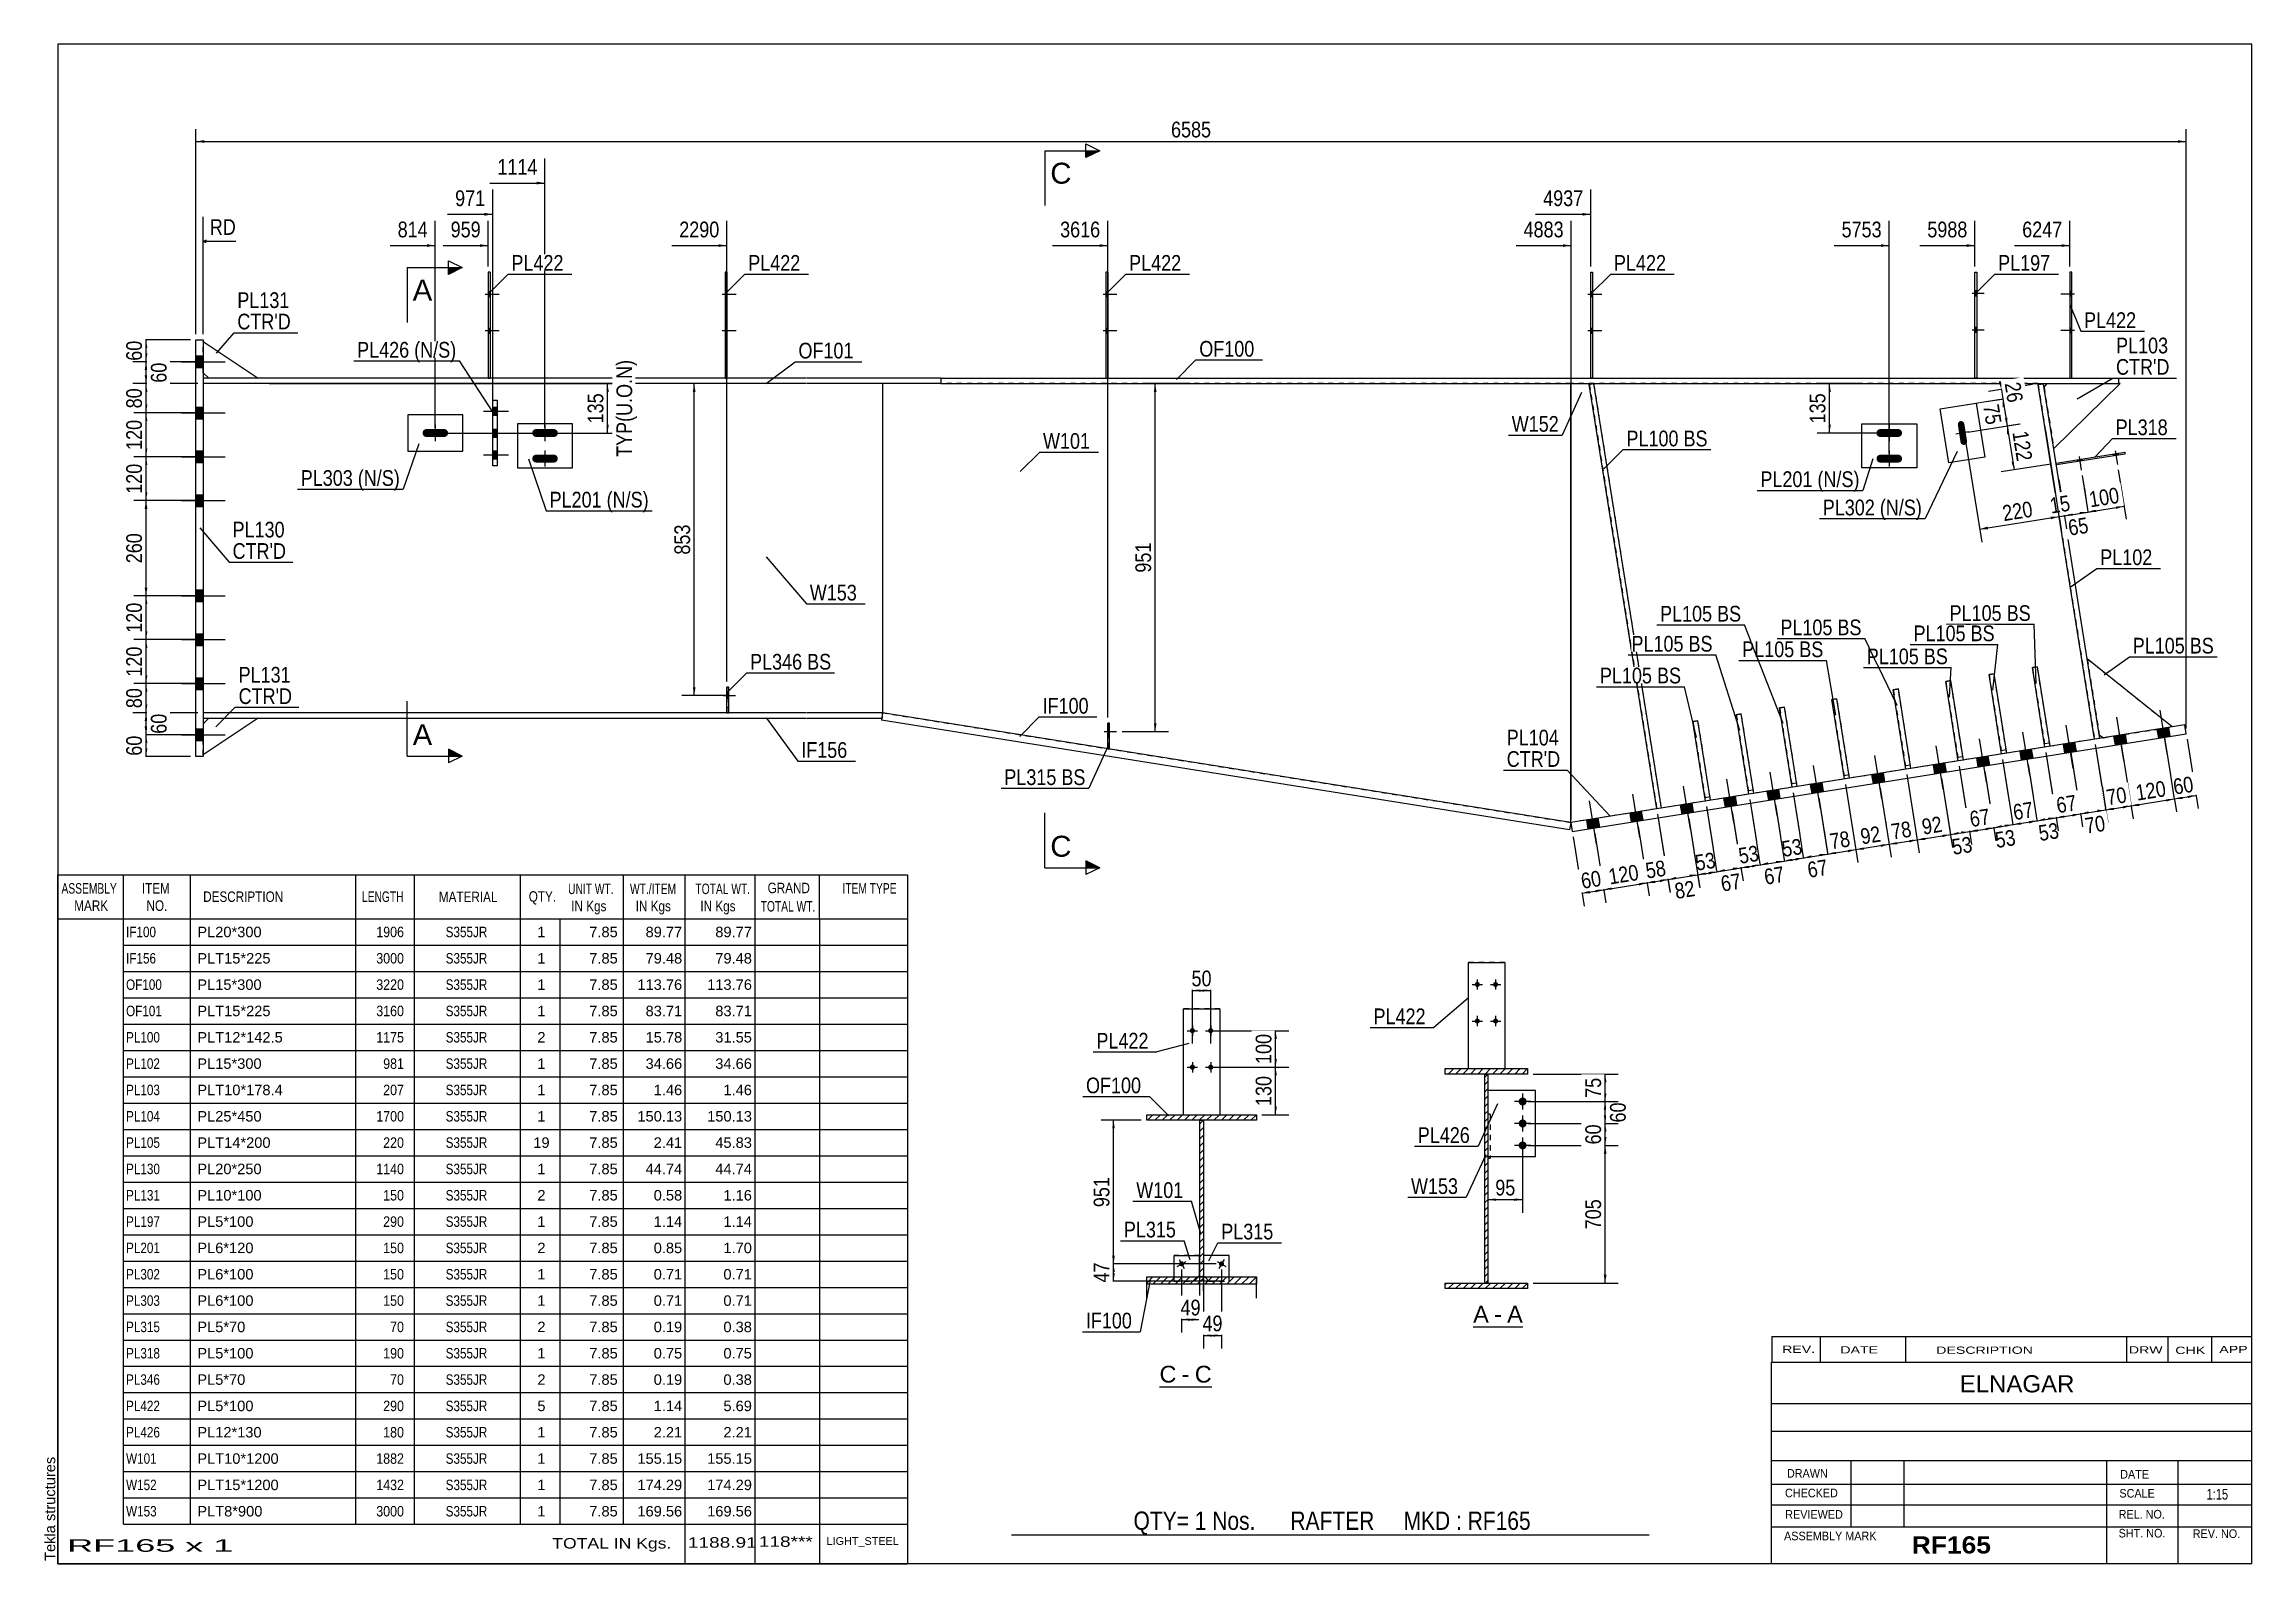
# Model space of a CAD drawing. Header units: millimetres. Extents: x -355 to 48, y -175 to 102.
import ezdxf

# ---------------------------------------------------------------- set-up
doc = ezdxf.new("R2010")
doc.units = ezdxf.units.MM
doc.linetypes.add('DXK_LINE_DOT1', pattern=[1.8814, 0.9407, -0.9407])
doc.linetypes.add('DXK_LINE_DOT2', pattern=[3.9198, 1.9599, -1.9599])
doc.styles.add('Arial', font='ARIAL.TTF', dxfattribs={"height": 0.2})
doc.styles.add('Arial Bold', font='ARIALBD.TTF', dxfattribs={"height": 0.2})
doc.styles.add('Arial Narrow', font='ARIALN.TTF', dxfattribs={"height": 0.2})

# ---------------------------------------------------------------- blocks, each defined once
blk = doc.blocks.new('Unknown-623466783-1210')
at = {"color": 5, "linetype": 'Continuous'}
for p, q in [((48.01, 101.89), (-351.99, 101.89)), ((-351.99, 101.89), (-351.99, -175.11)), ((48.01, -175.11), (48.01, 101.89)), ((-351.99, -175.11), (48.01, -175.11))]:
    blk.add_line(p, q, dxfattribs=at)
at = {"color": 174, "linetype": 'Continuous', "style": 'Arial'}
blk.add_text('Tekla structures', height=1.9102, rotation=90, dxfattribs=at).set_placement((-352.49, -174.61))
blk = doc.blocks.new('Unknown-623466783-12 - 1228')
at = {"color": 7, "linetype": 'Continuous'}
blk.add_line((-93.96, -131.91), (-84.93, -131.91), dxfattribs=at)
at = {"color": 0, "linetype": 'Continuous'}
blk.add_wipeout([(-91.11, -131.16), (-91.11, -127.96), (-93.96, -127.96), (-93.96, -131.16)], dxfattribs=at)
blk.add_wipeout([(-88.73, -131.16), (-88.73, -127.96), (-90.15, -127.96), (-90.15, -131.16)], dxfattribs=at)
at = {"color": 96, "linetype": 'Continuous', "style": 'Arial'}
blk.add_text('A', height=3.06, dxfattribs=at).set_placement((-93.96, -131.16))
at = {"color": 0, "linetype": 'Continuous'}
blk.add_wipeout([(-84.93, -131.16), (-84.93, -127.96), (-87.77, -127.96), (-87.77, -131.16)], dxfattribs=at)
at = {"color": 96, "linetype": 'Continuous', "style": 'Arial'}
for s, p in [('A', (-87.77, -131.16)), ('-', (-90.15, -131.16))]:
    blk.add_text(s, height=3.06, dxfattribs=at).set_placement(p)
blk = doc.blocks.new('Unknown-623466783-14 - 1657')
at = {"color": 7, "linetype": 'Continuous'}
blk.add_line((-151.15, -142.85), (-141.64, -142.85), dxfattribs=at)
at = {"color": 0, "linetype": 'Continuous'}
blk.add_wipeout([(-148.07, -142.1), (-148.07, -138.9), (-151.15, -138.9), (-151.15, -142.1)], dxfattribs=at)
blk.add_wipeout([(-145.68, -142.1), (-145.68, -138.9), (-147.11, -138.9), (-147.11, -142.1)], dxfattribs=at)
at = {"color": 96, "linetype": 'Continuous', "style": 'Arial'}
blk.add_text('C', height=3.06, dxfattribs=at).set_placement((-151.15, -142.1))
at = {"color": 0, "linetype": 'Continuous'}
blk.add_wipeout([(-141.64, -142.1), (-141.64, -138.9), (-144.72, -138.9), (-144.72, -142.1)], dxfattribs=at)
at = {"color": 96, "linetype": 'Continuous', "style": 'Arial'}
for s, p in [('-', (-147.11, -142.1)), ('C', (-144.72, -142.1))]:
    blk.add_text(s, height=3.06, dxfattribs=at).set_placement(p)
blk = doc.blocks.new('Part-623466783-2484 - 1923')
at = {"color": 2, "linetype": 'Continuous'}
for p, q in [((-17.36, -15.8), (-16.44, -15.65)), ((-15.06, -30.28), (-17.36, -15.8)), ((-14.14, -30.14), (-16.44, -15.65))]:
    blk.add_line(p, q, dxfattribs=at)
at = {"color": 7, "linetype": 'DXK_LINE_DOT1'}
for p, q in [((-15.16, -29.63), (-14.24, -29.48)), ((-14.14, -30.14), (-15.06, -30.28))]:
    blk.add_line(p, q, dxfattribs=at)
blk = doc.blocks.new('Part-623466783-1993 - 1923')
at = {"color": 2, "linetype": 'Continuous'}
blk.add_line((-201.64, 40), (-201.64, -20), dxfattribs=at)
at = {"color": 7, "linetype": 'DXK_LINE_DOT1'}
for p, q in [((-76.16, 40), (-201.64, 40)), ((-76.16, -40), (-76.16, 40)), ((-201.64, -20), (-76.16, -40))]:
    blk.add_line(p, q, dxfattribs=at)
blk = doc.blocks.new('Part-623466783-2025 - 1923')
at = {"color": 2, "linetype": 'Continuous'}
for p, q in [((-72.79, 39.87), (-72, 40)), ((-60.49, -37.51), (-72.79, 39.87)), ((-72, 40), (-59.7, -37.38))]:
    blk.add_line(p, q, dxfattribs=at)
at = {"color": 7, "linetype": 'DXK_LINE_DOT1'}
blk.add_line((-59.7, -37.38), (-60.49, -37.51), dxfattribs=at)
blk = doc.blocks.new('Bolt-623466783-1961 - 1923')
at = {"linetype": 'Continuous'}
for points in [[(15.16, 55.87), (15.16, 56.8), (14.82, 56.8), (14.82, 55.87)], [(15.16, 55.87), (15.16, 56.8), (14.82, 56.8), (14.82, 55.87)], [(15.16, 49.2), (15.16, 50.13), (14.82, 50.13), (14.82, 49.2)], [(15.16, 49.2), (15.16, 50.13), (14.82, 50.13), (14.82, 49.2)]]:
    blk.add_hatch(color=3, dxfattribs=at).paths.add_polyline_path(points)
at = {"color": 3, "linetype": 'Continuous'}
for p, q in [((15.16, 56.8), (14.82, 56.8)), ((15.16, 56.8), (14.82, 56.8)), ((15.69, 56.33), (13.16, 56.33)), ((15.69, 56.33), (13.16, 56.33)), ((15.16, 55.87), (14.82, 55.87)), ((15.16, 55.87), (14.82, 55.87)), ((15.69, 49.67), (13.16, 49.67)), ((15.69, 49.67), (13.16, 49.67)), ((15.16, 50.13), (14.82, 50.13)), ((15.16, 50.13), (14.82, 50.13)), ((15.16, 49.2), (14.82, 49.2)), ((15.16, 49.2), (14.82, 49.2))]:
    blk.add_line(p, q, dxfattribs=at)
blk = doc.blocks.new('Bolt-623466783-2609 - 1923')
at = {"linetype": 'Continuous'}
for points in [[(-160.58, 55.87), (-160.58, 56.8), (-160.91, 56.8), (-160.91, 55.87)], [(-160.58, 55.87), (-160.58, 56.8), (-160.91, 56.8), (-160.91, 55.87)], [(-160.58, 49.2), (-160.58, 50.13), (-160.91, 50.13), (-160.91, 49.2)], [(-160.58, 49.2), (-160.58, 50.13), (-160.91, 50.13), (-160.91, 49.2)]]:
    blk.add_hatch(color=3, dxfattribs=at).paths.add_polyline_path(points)
at = {"color": 3, "linetype": 'Continuous'}
for p, q in [((-160.91, 56.8), (-160.58, 56.8)), ((-160.91, 56.8), (-160.58, 56.8)), ((-161.45, 56.33), (-158.91, 56.33)), ((-161.45, 56.33), (-158.91, 56.33)), ((-160.91, 55.87), (-160.58, 55.87)), ((-160.91, 55.87), (-160.58, 55.87)), ((-161.45, 49.67), (-158.91, 49.67)), ((-161.45, 49.67), (-158.91, 49.67)), ((-160.91, 50.13), (-160.58, 50.13)), ((-160.91, 50.13), (-160.58, 50.13)), ((-160.91, 49.2), (-160.58, 49.2)), ((-160.91, 49.2), (-160.58, 49.2))]:
    blk.add_line(p, q, dxfattribs=at)
blk = doc.blocks.new('Part-623466783-2464 - 1923')
at = {"color": 2, "linetype": 'Continuous'}
for p, q in [((0.09, -13.03), (1.01, -12.88)), ((2.39, -27.51), (0.09, -13.03)), ((3.31, -27.36), (1.01, -12.88))]:
    blk.add_line(p, q, dxfattribs=at)
at = {"color": 7, "linetype": 'DXK_LINE_DOT1'}
for p, q in [((2.28, -26.85), (3.21, -26.71)), ((3.31, -27.36), (2.39, -27.51))]:
    blk.add_line(p, q, dxfattribs=at)
blk = doc.blocks.new('Part-623466783-1966 - 1923')
at = {"color": 2, "linetype": 'Continuous'}
for p, q in [((-191, 41), (23.69, 41)), ((-191, 41), (-191, 40)), ((23.69, 41), (23.69, 40)), ((-191, 40), (23.69, 40))]:
    blk.add_line(p, q, dxfattribs=at)
blk = doc.blocks.new('Part-623466783-2069 - 1923')
at = {"color": 2, "linetype": 'Continuous'}
for p, q in [((10.03, 39.93), (9.04, 39.78)), ((19.31, -24.82), (9.04, 39.78)), ((20.3, -24.66), (10.03, 39.93))]:
    blk.add_line(p, q, dxfattribs=at)
at = {"color": 7, "linetype": 'DXK_LINE_DOT1'}
blk.add_line((20.3, -24.66), (19.31, -24.82), dxfattribs=at)
blk = doc.blocks.new('Part-623466783-1988 - 1923')
at = {"color": 2, "linetype": 'Continuous'}
for p, q in [((-301.89, 41), (-325.49, 41)), ((-244.59, 41), (-301.79, 41)), ((-215.55, 41), (-244.49, 41)), ((-191, 41), (-215.45, 41)), ((-301.89, 40), (-325.49, 40)), ((-244.59, 40), (-301.79, 40)), ((-215.55, 40), (-244.49, 40)), ((-191, 40), (-215.45, 40))]:
    blk.add_line(p, q, dxfattribs=at)
at = {"color": 7, "linetype": 'DXK_LINE_DOT1'}
for p, q in [((-325.49, 41), (-325.49, 40)), ((-191, 41), (-191, 40))]:
    blk.add_line(p, q, dxfattribs=at)
blk = doc.blocks.new('Part-623466783-1998 - 1923')
at = {"color": 7, "linetype": 'DXK_LINE_DOT1'}
for p, q in [((-301.89, 40), (-325.49, 40)), ((-325.49, 40), (-325.49, -20)), ((-244.59, 40), (-301.79, 40)), ((-215.55, 40), (-244.49, 40)), ((-201.64, 40), (-215.45, 40)), ((-201.64, 40), (-201.64, -20)), ((-301.89, -20), (-325.49, -20)), ((-244.59, -20), (-301.79, -20)), ((-215.55, -20), (-244.49, -20)), ((-201.64, -20), (-215.45, -20))]:
    blk.add_line(p, q, dxfattribs=at)
blk = doc.blocks.new('Part-623466783-2529 - 1923')
at = {"color": 7, "linetype": 'DXK_LINE_DOT1'}
for p, q in [((-52.98, -21.46), (-53.9, -21.61)), ((-53.9, -21.61), (-51.6, -36.09)), ((-50.68, -35.95), (-52.98, -21.46))]:
    blk.add_line(p, q, dxfattribs=at)
blk = doc.blocks.new('Part-623466783-2202 - 1923')
at = {"color": 2, "linetype": 'Continuous'}
for p, q in [((-326.82, 48), (-325.49, 48)), ((-326.82, -28), (-326.82, 48)), ((-325.49, 48), (-325.49, -28)), ((-325.49, -28), (-326.82, -28))]:
    blk.add_line(p, q, dxfattribs=at)
blk = doc.blocks.new('Part-623466783-2003 - 1923')
at = {"color": 2, "linetype": 'Continuous'}
for p, q in [((-201.64, -20), (-201.85, -21.32)), ((-76.16, -40), (-201.64, -20)), ((-76.37, -41.32), (-201.85, -21.32)), ((-76.16, -40), (-76.37, -41.32))]:
    blk.add_line(p, q, dxfattribs=at)
blk = doc.blocks.new('Part-623466783-2437 - 1923')
at = {"color": 2, "linetype": 'Continuous'}
for p, q in [((7.99, -11.77), (8.91, -11.62)), ((10.29, -26.25), (7.99, -11.77)), ((11.21, -26.11), (8.91, -11.62))]:
    blk.add_line(p, q, dxfattribs=at)
at = {"color": 7, "linetype": 'DXK_LINE_DOT1'}
for p, q in [((10.19, -25.6), (11.11, -25.45)), ((11.21, -26.11), (10.29, -26.25))]:
    blk.add_line(p, q, dxfattribs=at)
blk = doc.blocks.new('Part-623466783-2047 - 1923')
at = {"color": 7, "linetype": 'DXK_LINE_DOT1'}
for p, q in [((-72, 40), (-72.79, 39.87)), ((-72.79, 39.87), (-60.49, -37.51)), ((-72, 40), (-59.7, -37.38))]:
    blk.add_line(p, q, dxfattribs=at)
blk = doc.blocks.new('Part-623466783-2509 - 1923')
at = {"color": 7, "linetype": 'DXK_LINE_DOT1'}
for p, q in [((-37.18, -18.95), (-38.1, -19.1)), ((-38.1, -19.1), (-35.8, -33.58)), ((-34.88, -33.44), (-37.18, -18.95))]:
    blk.add_line(p, q, dxfattribs=at)
blk = doc.blocks.new('Part-623466783-2317 - 1923')
at = {"color": 2, "linetype": 'Continuous'}
for p, q in [((-301.89, -20), (-325.49, -20)), ((-244.59, -20), (-301.79, -20)), ((-215.55, -20), (-244.49, -20)), ((-201.64, -20), (-215.45, -20)), ((-325.49, -21), (-301.89, -21)), ((-301.79, -21), (-244.59, -21)), ((-244.49, -21), (-215.55, -21)), ((-215.45, -21), (-201.8, -21))]:
    blk.add_line(p, q, dxfattribs=at)
at = {"color": 7, "linetype": 'DXK_LINE_DOT1'}
for p, q in [((-325.49, -20), (-325.49, -21)), ((-201.64, -21), (-201.64, -20)), ((-201.64, -21), (-201.8, -21))]:
    blk.add_line(p, q, dxfattribs=at)
blk = doc.blocks.new('Part-623466783-2122 - 1923')
at = {"color": 2, "linetype": 'Continuous'}
for p, q in [((10.12, 39.34), (10.68, 40)), ((11.9, 28.15), (24.02, 40)), ((24.02, 40), (23.69, 40))]:
    blk.add_line(p, q, dxfattribs=at)
at = {"color": 7, "linetype": 'DXK_LINE_DOT1'}
for p, q in [((10.12, 39.34), (11.9, 28.15)), ((10.68, 40), (23.69, 40))]:
    blk.add_line(p, q, dxfattribs=at)
blk = doc.blocks.new('Part-623466783-2151 - 1923')
at = {"color": 2, "linetype": 'Continuous'}
for p, q in [((35.77, -22.2), (-76.16, -40)), ((-75.9, -41.65), (36.03, -23.85)), ((36.03, -23.85), (35.77, -22.2)), ((-76.16, -40), (-75.9, -41.65))]:
    blk.add_line(p, q, dxfattribs=at)
blk = doc.blocks.new('Part-623466783-2173 - 1923')
at = {"color": 7, "linetype": 'DXK_LINE_DOT1'}
for p, q in [((33.47, -22.57), (17.99, -10.18)), ((17.99, -10.18), (20.19, -24)), ((20.19, -24), (20.96, -24.56)), ((20.96, -24.56), (33.47, -22.57))]:
    blk.add_line(p, q, dxfattribs=at)
blk = doc.blocks.new('Part-623466783-2295 - 1923')
at = {"color": 2, "linetype": 'Continuous'}
for p, q in [((-273.2, 60.33), (-273.54, 60.33)), ((-273.54, 60.33), (-273.54, 41)), ((-273.2, 60.33), (-273.2, 41))]:
    blk.add_line(p, q, dxfattribs=at)
at = {"color": 7, "linetype": 'DXK_LINE_DOT1'}
blk.add_line((-273.54, 41), (-273.2, 41), dxfattribs=at)
blk = doc.blocks.new('Part-623466783-2231 - 1923')
at = {"color": 2, "linetype": 'Continuous'}
for p, q in [((-325.49, 47.67), (-315.49, 41)), ((-324.49, 41), (-325.49, 42))]:
    blk.add_line(p, q, dxfattribs=at)
at = {"color": 7, "linetype": 'DXK_LINE_DOT1'}
for p, q in [((-325.49, 42), (-325.49, 47.67)), ((-315.49, 41), (-324.49, 41))]:
    blk.add_line(p, q, dxfattribs=at)
blk = doc.blocks.new('Part-623466783-2236 - 1923')
at = {"color": 2, "linetype": 'Continuous'}
for p, q in [((-315.49, -21), (-325.49, -27.67)), ((-325.49, -22), (-324.49, -21))]:
    blk.add_line(p, q, dxfattribs=at)
at = {"color": 7, "linetype": 'DXK_LINE_DOT1'}
for p, q in [((-325.49, -27.67), (-325.49, -22)), ((-324.49, -21), (-315.49, -21))]:
    blk.add_line(p, q, dxfattribs=at)
blk = doc.blocks.new('Part-623466783-2388 - 1923')
at = {"color": 2, "linetype": 'Continuous'}
for p, q in [((-230.02, -19.98), (-230.02, -15.31)), ((-229.69, -15.31), (-230.02, -15.31)), ((-229.69, -19.98), (-229.69, -15.31)), ((-230.02, -19.98), (-229.69, -19.98))]:
    blk.add_line(p, q, dxfattribs=at)
at = {"color": 7, "linetype": 'DXK_LINE_DOT1'}
blk.add_line((-230.02, -18.98), (-229.69, -18.98), dxfattribs=at)
blk = doc.blocks.new('Part-623466783-2504 - 1923')
at = {"color": 2, "linetype": 'Continuous'}
for p, q in [((-38.1, -19.1), (-37.18, -18.95)), ((-35.8, -33.58), (-38.1, -19.1)), ((-34.88, -33.44), (-37.18, -18.95))]:
    blk.add_line(p, q, dxfattribs=at)
at = {"color": 7, "linetype": 'DXK_LINE_DOT1'}
for p, q in [((-35.9, -32.92), (-34.98, -32.78)), ((-34.88, -33.44), (-35.8, -33.58))]:
    blk.add_line(p, q, dxfattribs=at)
blk = doc.blocks.new('Part-623466783-2263 - 1923')
at = {"color": 2, "linetype": 'Continuous'}
for p, q in [((-160.58, 60.33), (-160.91, 60.33)), ((-160.91, 60.33), (-160.91, 41)), ((-160.58, 60.33), (-160.58, 41))]:
    blk.add_line(p, q, dxfattribs=at)
at = {"color": 7, "linetype": 'DXK_LINE_DOT1'}
blk.add_line((-160.91, 41), (-160.58, 41), dxfattribs=at)
blk = doc.blocks.new('Part-623466783-2459 - 1923')
at = {"color": 7, "linetype": 'DXK_LINE_DOT1'}
for p, q in [((8.91, -11.62), (7.99, -11.77)), ((7.99, -11.77), (10.29, -26.25)), ((11.21, -26.11), (8.91, -11.62))]:
    blk.add_line(p, q, dxfattribs=at)
blk = doc.blocks.new('Part-623466783-10747 - 1923')
at = {"color": 2, "linetype": 'Continuous'}
for p, q in [((-272.72, 37), (-271.92, 37)), ((-272.72, 25), (-272.72, 37)), ((-271.92, 37), (-271.92, 25)), ((-271.92, 25), (-272.72, 25))]:
    blk.add_line(p, q, dxfattribs=at)
blk = doc.blocks.new('Part-623466783-2268 - 1923')
at = {"color": 2, "linetype": 'Continuous'}
for p, q in [((15.16, 60.33), (14.82, 60.33)), ((14.82, 60.33), (14.82, 41)), ((15.16, 41), (15.16, 60.33))]:
    blk.add_line(p, q, dxfattribs=at)
at = {"color": 7, "linetype": 'DXK_LINE_DOT1'}
blk.add_line((14.82, 41), (15.16, 41), dxfattribs=at)
blk = doc.blocks.new('Part-623466783-2339 - 1923')
at = {"color": 2, "linetype": 'Continuous'}
for p, q in [((-160.58, -26.54), (-160.58, -21.88)), ((-160.25, -21.88), (-160.58, -21.88)), ((-160.25, -26.55), (-160.25, -21.88)), ((-160.54, -26.55), (-160.25, -26.55))]:
    blk.add_line(p, q, dxfattribs=at)
at = {"color": 7, "linetype": 'DXK_LINE_DOT1'}
for p, q in [((-160.58, -25.55), (-160.25, -25.55)), ((-160.58, -26.55), (-160.58, -26.54)), ((-160.58, -26.55), (-160.54, -26.55))]:
    blk.add_line(p, q, dxfattribs=at)
blk = doc.blocks.new('Part-623466783-2600 - 1923')
at = {"color": 2, "linetype": 'Continuous'}
for p, q in [((-72.51, 41), (-72.51, 60.33)), ((-72.51, 60.33), (-72.18, 60.33)), ((-72.18, 60.33), (-72.18, 41))]:
    blk.add_line(p, q, dxfattribs=at)
at = {"color": 7, "linetype": 'DXK_LINE_DOT1'}
blk.add_line((-72.18, 41), (-72.51, 41), dxfattribs=at)
blk = doc.blocks.new('Part-623466783-2489 - 1923')
at = {"color": 7, "linetype": 'DXK_LINE_DOT1'}
for p, q in [((-16.44, -15.65), (-17.36, -15.8)), ((-17.36, -15.8), (-15.06, -30.28)), ((-14.14, -30.14), (-16.44, -15.65))]:
    blk.add_line(p, q, dxfattribs=at)
blk = doc.blocks.new('Part-623466783-2361 - 1923')
at = {"color": 7, "linetype": 'DXK_LINE_DOT1'}
for p, q in [((-160.58, -21.88), (-160.58, -26.55)), ((-160.25, -21.88), (-160.58, -21.88)), ((-160.25, -26.55), (-160.25, -21.88)), ((-160.54, -26.55), (-160.25, -26.55))]:
    blk.add_line(p, q, dxfattribs=at)
blk = doc.blocks.new('Bolt-623466783-2611 - 1923')
at = {"linetype": 'Continuous'}
for points in [[(-273.2, 55.87), (-273.2, 56.8), (-273.54, 56.8), (-273.54, 55.87)], [(-273.2, 55.87), (-273.2, 56.8), (-273.54, 56.8), (-273.54, 55.87)], [(-273.2, 49.2), (-273.2, 50.13), (-273.54, 50.13), (-273.54, 49.2)], [(-273.2, 49.2), (-273.2, 50.13), (-273.54, 50.13), (-273.54, 49.2)]]:
    blk.add_hatch(color=3, dxfattribs=at).paths.add_polyline_path(points)
at = {"color": 3, "linetype": 'Continuous'}
for p, q in [((-273.54, 56.8), (-273.2, 56.8)), ((-273.54, 56.8), (-273.2, 56.8)), ((-274.07, 56.33), (-271.54, 56.33)), ((-274.07, 56.33), (-271.54, 56.33)), ((-273.54, 55.87), (-273.2, 55.87)), ((-273.54, 55.87), (-273.2, 55.87)), ((-274.07, 49.67), (-271.54, 49.67)), ((-274.07, 49.67), (-271.54, 49.67)), ((-273.54, 50.13), (-273.2, 50.13)), ((-273.54, 50.13), (-273.2, 50.13)), ((-273.54, 49.2), (-273.2, 49.2)), ((-273.54, 49.2), (-273.2, 49.2))]:
    blk.add_line(p, q, dxfattribs=at)
blk = doc.blocks.new('Part-623466783-2494 - 1923')
at = {"color": 2, "linetype": 'Continuous'}
for p, q in [((-28.55, -17.58), (-27.63, -17.43)), ((-26.25, -32.06), (-28.55, -17.58)), ((-25.33, -31.92), (-27.63, -17.43))]:
    blk.add_line(p, q, dxfattribs=at)
at = {"color": 7, "linetype": 'DXK_LINE_DOT1'}
for p, q in [((-26.36, -31.41), (-25.43, -31.26)), ((-25.33, -31.92), (-26.25, -32.06))]:
    blk.add_line(p, q, dxfattribs=at)
blk = doc.blocks.new('Part-623466783-2366 - 1923')
at = {"color": 2, "linetype": 'Continuous'}
for p, q in [((-230.02, 60.33), (-230.35, 60.33)), ((-230.35, 60.33), (-230.35, 41)), ((-230.02, 60.33), (-230.02, 41))]:
    blk.add_line(p, q, dxfattribs=at)
at = {"color": 7, "linetype": 'DXK_LINE_DOT1'}
blk.add_line((-230.35, 41), (-230.02, 41), dxfattribs=at)
blk = doc.blocks.new('Part-623466783-2474 - 1923')
at = {"color": 2, "linetype": 'Continuous'}
for p, q in [((-7.81, -14.28), (-6.89, -14.14)), ((-5.51, -28.77), (-7.81, -14.28)), ((-4.59, -28.62), (-6.89, -14.14))]:
    blk.add_line(p, q, dxfattribs=at)
at = {"color": 7, "linetype": 'DXK_LINE_DOT1'}
for p, q in [((-5.62, -28.11), (-4.69, -27.96)), ((-4.59, -28.62), (-5.51, -28.77))]:
    blk.add_line(p, q, dxfattribs=at)
blk = doc.blocks.new('Bolt-623466783-2607 - 1923')
at = {"linetype": 'Continuous'}
for points in [[(24.97, -23.92), (22.87, -24.25), (23.13, -25.9), (25.23, -25.57)], [(24.97, -23.92), (22.87, -24.25), (23.13, -25.9), (25.23, -25.57)], [(24.97, -23.92), (22.87, -24.25), (23.13, -25.9), (25.23, -25.57)], [(24.97, -23.92), (22.87, -24.25), (23.13, -25.9), (25.23, -25.57)], [(32.87, -22.66), (30.77, -23), (31.03, -24.64), (33.13, -24.31)], [(32.87, -22.66), (30.77, -23), (31.03, -24.64), (33.13, -24.31)], [(32.87, -22.66), (30.77, -23), (31.03, -24.64), (33.13, -24.31)], [(32.87, -22.66), (30.77, -23), (31.03, -24.64), (33.13, -24.31)], [(-0.05, -27.9), (-2.15, -28.23), (-1.89, -29.88), (0.22, -29.54)], [(-0.05, -27.9), (-2.15, -28.23), (-1.89, -29.88), (0.22, -29.54)], [(-0.05, -27.9), (-2.15, -28.23), (-1.89, -29.88), (0.22, -29.54)], [(-0.05, -27.9), (-2.15, -28.23), (-1.89, -29.88), (0.22, -29.54)], [(7.85, -26.64), (5.75, -26.98), (6.01, -28.62), (8.12, -28.29)], [(7.85, -26.64), (5.75, -26.98), (6.01, -28.62), (8.12, -28.29)], [(7.85, -26.64), (5.75, -26.98), (6.01, -28.62), (8.12, -28.29)], [(7.85, -26.64), (5.75, -26.98), (6.01, -28.62), (8.12, -28.29)], [(15.75, -25.38), (13.65, -25.72), (13.91, -27.37), (16.02, -27.03)], [(15.75, -25.38), (13.65, -25.72), (13.91, -27.37), (16.02, -27.03)], [(15.75, -25.38), (13.65, -25.72), (13.91, -27.37), (16.02, -27.03)], [(15.75, -25.38), (13.65, -25.72), (13.91, -27.37), (16.02, -27.03)], [(-19.14, -30.93), (-21.25, -31.27), (-20.99, -32.91), (-18.88, -32.58)], [(-19.14, -30.93), (-21.25, -31.27), (-20.99, -32.91), (-18.88, -32.58)], [(-19.14, -30.93), (-21.25, -31.27), (-20.99, -32.91), (-18.88, -32.58)], [(-19.14, -30.93), (-21.25, -31.27), (-20.99, -32.91), (-18.88, -32.58)], [(-7.95, -29.15), (-10.05, -29.49), (-9.79, -31.13), (-7.69, -30.8)], [(-7.95, -29.15), (-10.05, -29.49), (-9.79, -31.13), (-7.69, -30.8)], [(-7.95, -29.15), (-10.05, -29.49), (-9.79, -31.13), (-7.69, -30.8)], [(-7.95, -29.15), (-10.05, -29.49), (-9.79, -31.13), (-7.69, -30.8)], [(-46.13, -35.23), (-48.24, -35.56), (-47.98, -37.21), (-45.87, -36.87)], [(-46.13, -35.23), (-48.24, -35.56), (-47.98, -37.21), (-45.87, -36.87)], [(-46.13, -35.23), (-48.24, -35.56), (-47.98, -37.21), (-45.87, -36.87)], [(-46.13, -35.23), (-48.24, -35.56), (-47.98, -37.21), (-45.87, -36.87)], [(-38.23, -33.97), (-40.34, -34.3), (-40.08, -35.95), (-37.97, -35.62)], [(-38.23, -33.97), (-40.34, -34.3), (-40.08, -35.95), (-37.97, -35.62)], [(-38.23, -33.97), (-40.34, -34.3), (-40.08, -35.95), (-37.97, -35.62)], [(-38.23, -33.97), (-40.34, -34.3), (-40.08, -35.95), (-37.97, -35.62)], [(-30.33, -32.71), (-32.44, -33.05), (-32.18, -34.69), (-30.07, -34.36)], [(-30.33, -32.71), (-32.44, -33.05), (-32.18, -34.69), (-30.07, -34.36)], [(-30.33, -32.71), (-32.44, -33.05), (-32.18, -34.69), (-30.07, -34.36)], [(-30.33, -32.71), (-32.44, -33.05), (-32.18, -34.69), (-30.07, -34.36)], [(-71.15, -39.2), (-73.26, -39.54), (-73, -41.19), (-70.89, -40.85)], [(-71.15, -39.2), (-73.26, -39.54), (-73, -41.19), (-70.89, -40.85)], [(-71.15, -39.2), (-73.26, -39.54), (-73, -41.19), (-70.89, -40.85)], [(-71.15, -39.2), (-73.26, -39.54), (-73, -41.19), (-70.89, -40.85)], [(-63.25, -37.95), (-65.36, -38.28), (-65.1, -39.93), (-62.99, -39.59)], [(-63.25, -37.95), (-65.36, -38.28), (-65.1, -39.93), (-62.99, -39.59)], [(-63.25, -37.95), (-65.36, -38.28), (-65.1, -39.93), (-62.99, -39.59)], [(-63.25, -37.95), (-65.36, -38.28), (-65.1, -39.93), (-62.99, -39.59)], [(-54.04, -36.48), (-56.14, -36.82), (-55.88, -38.46), (-53.77, -38.13)], [(-54.04, -36.48), (-56.14, -36.82), (-55.88, -38.46), (-53.77, -38.13)], [(-54.04, -36.48), (-56.14, -36.82), (-55.88, -38.46), (-53.77, -38.13)], [(-54.04, -36.48), (-56.14, -36.82), (-55.88, -38.46), (-53.77, -38.13)]]:
    blk.add_hatch(color=3, dxfattribs=at).paths.add_polyline_path(points)
at = {"color": 3, "linetype": 'Continuous'}
for p, q in [((32.55, -27.42), (31.3, -19.54)), ((32.55, -27.42), (31.3, -19.54)), ((32.55, -27.42), (31.3, -19.54)), ((32.55, -27.42), (31.3, -19.54)), ((7.53, -31.4), (6.28, -23.52)), ((7.53, -31.4), (6.28, -23.52)), ((7.53, -31.4), (6.28, -23.52)), ((7.53, -31.4), (6.28, -23.52)), ((15.43, -30.14), (14.18, -22.26)), ((15.43, -30.14), (14.18, -22.26)), ((15.43, -30.14), (14.18, -22.26)), ((15.43, -30.14), (14.18, -22.26)), ((24.65, -28.68), (23.4, -20.79)), ((24.65, -28.68), (23.4, -20.79)), ((24.65, -28.68), (23.4, -20.79)), ((24.65, -28.68), (23.4, -20.79)), ((25.23, -25.57), (24.97, -23.92)), ((25.23, -25.57), (24.97, -23.92)), ((25.23, -25.57), (24.97, -23.92)), ((25.23, -25.57), (24.97, -23.92)), ((31.03, -24.64), (30.77, -23)), ((31.03, -24.64), (30.77, -23)), ((31.03, -24.64), (30.77, -23)), ((31.03, -24.64), (30.77, -23)), ((33.13, -24.31), (32.87, -22.66)), ((33.13, -24.31), (32.87, -22.66)), ((33.13, -24.31), (32.87, -22.66)), ((33.13, -24.31), (32.87, -22.66)), ((-19.46, -35.69), (-20.72, -27.81)), ((-19.46, -35.69), (-20.72, -27.81)), ((-19.46, -35.69), (-20.72, -27.81)), ((-19.46, -35.69), (-20.72, -27.81)), ((-8.27, -33.91), (-9.52, -26.03)), ((-8.27, -33.91), (-9.52, -26.03)), ((-8.27, -33.91), (-9.52, -26.03)), ((-8.27, -33.91), (-9.52, -26.03)), ((-0.37, -32.66), (-1.62, -24.77)), ((-0.37, -32.66), (-1.62, -24.77)), ((-0.37, -32.66), (-1.62, -24.77)), ((-0.37, -32.66), (-1.62, -24.77)), ((0.22, -29.54), (-0.05, -27.9)), ((0.22, -29.54), (-0.05, -27.9)), ((0.22, -29.54), (-0.05, -27.9)), ((0.22, -29.54), (-0.05, -27.9)), ((6.01, -28.62), (5.75, -26.98)), ((6.01, -28.62), (5.75, -26.98)), ((6.01, -28.62), (5.75, -26.98)), ((6.01, -28.62), (5.75, -26.98)), ((8.12, -28.29), (7.85, -26.64)), ((8.12, -28.29), (7.85, -26.64)), ((8.12, -28.29), (7.85, -26.64)), ((8.12, -28.29), (7.85, -26.64)), ((13.91, -27.37), (13.65, -25.72)), ((13.91, -27.37), (13.65, -25.72)), ((13.91, -27.37), (13.65, -25.72)), ((13.91, -27.37), (13.65, -25.72)), ((16.02, -27.03), (15.75, -25.38)), ((16.02, -27.03), (15.75, -25.38)), ((16.02, -27.03), (15.75, -25.38)), ((16.02, -27.03), (15.75, -25.38)), ((23.13, -25.9), (22.87, -24.25)), ((23.13, -25.9), (22.87, -24.25)), ((23.13, -25.9), (22.87, -24.25)), ((23.13, -25.9), (22.87, -24.25)), ((-46.46, -39.99), (-47.71, -32.1)), ((-46.46, -39.99), (-47.71, -32.1)), ((-46.46, -39.99), (-47.71, -32.1)), ((-46.46, -39.99), (-47.71, -32.1)), ((-38.56, -38.73), (-39.81, -30.85)), ((-38.56, -38.73), (-39.81, -30.85)), ((-38.56, -38.73), (-39.81, -30.85)), ((-38.56, -38.73), (-39.81, -30.85)), ((-30.66, -37.47), (-31.91, -29.59)), ((-30.66, -37.47), (-31.91, -29.59)), ((-30.66, -37.47), (-31.91, -29.59)), ((-30.66, -37.47), (-31.91, -29.59)), ((-20.99, -32.91), (-21.25, -31.27)), ((-20.99, -32.91), (-21.25, -31.27)), ((-20.99, -32.91), (-21.25, -31.27)), ((-20.99, -32.91), (-21.25, -31.27)), ((-18.88, -32.58), (-19.14, -30.93)), ((-18.88, -32.58), (-19.14, -30.93)), ((-18.88, -32.58), (-19.14, -30.93)), ((-18.88, -32.58), (-19.14, -30.93)), ((-9.79, -31.13), (-10.05, -29.49)), ((-9.79, -31.13), (-10.05, -29.49)), ((-9.79, -31.13), (-10.05, -29.49)), ((-9.79, -31.13), (-10.05, -29.49)), ((-7.69, -30.8), (-7.95, -29.15)), ((-7.69, -30.8), (-7.95, -29.15)), ((-7.69, -30.8), (-7.95, -29.15)), ((-7.69, -30.8), (-7.95, -29.15)), ((-1.89, -29.88), (-2.15, -28.23)), ((-1.89, -29.88), (-2.15, -28.23)), ((-1.89, -29.88), (-2.15, -28.23)), ((-1.89, -29.88), (-2.15, -28.23)), ((-71.48, -43.96), (-72.73, -36.08)), ((-71.48, -43.96), (-72.73, -36.08)), ((-71.48, -43.96), (-72.73, -36.08)), ((-71.48, -43.96), (-72.73, -36.08)), ((-63.58, -42.71), (-64.83, -34.82)), ((-63.58, -42.71), (-64.83, -34.82)), ((-63.58, -42.71), (-64.83, -34.82)), ((-63.58, -42.71), (-64.83, -34.82)), ((-54.36, -41.24), (-55.61, -33.36)), ((-54.36, -41.24), (-55.61, -33.36)), ((-54.36, -41.24), (-55.61, -33.36)), ((-54.36, -41.24), (-55.61, -33.36)), ((-47.98, -37.21), (-48.24, -35.56)), ((-47.98, -37.21), (-48.24, -35.56)), ((-47.98, -37.21), (-48.24, -35.56)), ((-47.98, -37.21), (-48.24, -35.56)), ((-45.87, -36.87), (-46.13, -35.23)), ((-45.87, -36.87), (-46.13, -35.23)), ((-45.87, -36.87), (-46.13, -35.23)), ((-45.87, -36.87), (-46.13, -35.23)), ((-40.08, -35.95), (-40.34, -34.3)), ((-40.08, -35.95), (-40.34, -34.3)), ((-40.08, -35.95), (-40.34, -34.3)), ((-40.08, -35.95), (-40.34, -34.3)), ((-37.97, -35.62), (-38.23, -33.97)), ((-37.97, -35.62), (-38.23, -33.97)), ((-37.97, -35.62), (-38.23, -33.97)), ((-37.97, -35.62), (-38.23, -33.97)), ((-32.18, -34.69), (-32.44, -33.05)), ((-32.18, -34.69), (-32.44, -33.05)), ((-32.18, -34.69), (-32.44, -33.05)), ((-32.18, -34.69), (-32.44, -33.05)), ((-30.07, -34.36), (-30.33, -32.71)), ((-30.07, -34.36), (-30.33, -32.71)), ((-30.07, -34.36), (-30.33, -32.71)), ((-30.07, -34.36), (-30.33, -32.71)), ((-73, -41.19), (-73.26, -39.54)), ((-73, -41.19), (-73.26, -39.54)), ((-73, -41.19), (-73.26, -39.54)), ((-73, -41.19), (-73.26, -39.54)), ((-70.89, -40.85), (-71.15, -39.2)), ((-70.89, -40.85), (-71.15, -39.2)), ((-70.89, -40.85), (-71.15, -39.2)), ((-70.89, -40.85), (-71.15, -39.2)), ((-65.1, -39.93), (-65.36, -38.28)), ((-65.1, -39.93), (-65.36, -38.28)), ((-65.1, -39.93), (-65.36, -38.28)), ((-65.1, -39.93), (-65.36, -38.28)), ((-62.99, -39.59), (-63.25, -37.95)), ((-62.99, -39.59), (-63.25, -37.95)), ((-62.99, -39.59), (-63.25, -37.95)), ((-62.99, -39.59), (-63.25, -37.95)), ((-55.88, -38.46), (-56.14, -36.82)), ((-55.88, -38.46), (-56.14, -36.82)), ((-55.88, -38.46), (-56.14, -36.82)), ((-55.88, -38.46), (-56.14, -36.82)), ((-53.77, -38.13), (-54.04, -36.48)), ((-53.77, -38.13), (-54.04, -36.48)), ((-53.77, -38.13), (-54.04, -36.48)), ((-53.77, -38.13), (-54.04, -36.48))]:
    blk.add_line(p, q, dxfattribs=at)
blk = doc.blocks.new('Part-623466783-2410 - 1923')
at = {"color": 7, "linetype": 'DXK_LINE_DOT1'}
for p, q in [((-230.02, -15.31), (-230.02, -19.98)), ((-229.69, -15.31), (-230.02, -15.31)), ((-229.69, -19.98), (-229.69, -15.31)), ((-230.02, -19.98), (-229.69, -19.98))]:
    blk.add_line(p, q, dxfattribs=at)
blk = doc.blocks.new('Part-623466783-2469 - 1923')
at = {"color": 7, "linetype": 'DXK_LINE_DOT1'}
for p, q in [((1.01, -12.88), (0.09, -13.03)), ((0.09, -13.03), (2.39, -27.51)), ((3.31, -27.36), (1.01, -12.88))]:
    blk.add_line(p, q, dxfattribs=at)
blk = doc.blocks.new('Part-623466783-2479 - 1923')
at = {"color": 7, "linetype": 'DXK_LINE_DOT1'}
for p, q in [((-6.89, -14.14), (-7.81, -14.28)), ((-7.81, -14.28), (-5.51, -28.77)), ((-4.59, -28.62), (-6.89, -14.14))]:
    blk.add_line(p, q, dxfattribs=at)
blk = doc.blocks.new('Part-623466783-2499 - 1923')
at = {"color": 7, "linetype": 'DXK_LINE_DOT1'}
for p, q in [((-27.63, -17.43), (-28.55, -17.58)), ((-28.55, -17.58), (-26.25, -32.06)), ((-25.33, -31.92), (-27.63, -17.43))]:
    blk.add_line(p, q, dxfattribs=at)
blk = doc.blocks.new('Part-623466783-2514 - 1923')
at = {"color": 2, "linetype": 'Continuous'}
for p, q in [((-46, -20.35), (-45.08, -20.21)), ((-43.7, -34.84), (-46, -20.35)), ((-42.78, -34.69), (-45.08, -20.21))]:
    blk.add_line(p, q, dxfattribs=at)
at = {"color": 7, "linetype": 'DXK_LINE_DOT1'}
for p, q in [((-43.8, -34.18), (-42.88, -34.03)), ((-42.78, -34.69), (-43.7, -34.84))]:
    blk.add_line(p, q, dxfattribs=at)
blk = doc.blocks.new('Part-623466783-2519 - 1923')
at = {"color": 7, "linetype": 'DXK_LINE_DOT1'}
for p, q in [((-45.08, -20.21), (-46, -20.35)), ((-46, -20.35), (-43.7, -34.84)), ((-42.78, -34.69), (-45.08, -20.21))]:
    blk.add_line(p, q, dxfattribs=at)
blk = doc.blocks.new('Part-623466783-2605 - 1923')
at = {"color": 2, "linetype": 'Continuous'}
for p, q in [((-76.16, -40), (-76.16, 40)), ((9.04, 39.78), (9, 40))]:
    blk.add_line(p, q, dxfattribs=at)
at = {"color": 7, "linetype": 'DXK_LINE_DOT1'}
for p, q in [((9, 40), (-76.16, 40)), ((9.04, 39.78), (19.31, -24.82)), ((2.39, -27.51), (-4.59, -28.62)), ((10.29, -26.25), (3.31, -27.36)), ((19.31, -24.82), (11.21, -26.11)), ((-26.25, -32.06), (-34.88, -33.44)), ((-15.06, -30.28), (-25.33, -31.92)), ((-5.51, -28.77), (-14.14, -30.14)), ((-51.6, -36.09), (-59.7, -37.38)), ((-43.7, -34.84), (-50.68, -35.95)), ((-35.8, -33.58), (-42.78, -34.69)), ((-60.49, -37.51), (-76.16, -40))]:
    blk.add_line(p, q, dxfattribs=at)
blk = doc.blocks.new('Part-623466783-2524 - 1923')
at = {"color": 2, "linetype": 'Continuous'}
for p, q in [((-53.9, -21.61), (-52.98, -21.46)), ((-51.6, -36.09), (-53.9, -21.61)), ((-50.68, -35.95), (-52.98, -21.46))]:
    blk.add_line(p, q, dxfattribs=at)
at = {"color": 7, "linetype": 'DXK_LINE_DOT1'}
for p, q in [((-51.7, -35.44), (-50.78, -35.29)), ((-50.68, -35.95), (-51.6, -36.09))]:
    blk.add_line(p, q, dxfattribs=at)
blk = doc.blocks.new('Part-623466783-2551 - 1923')
at = {"color": 2, "linetype": 'Continuous'}
for p, q in [((33.47, -22.57), (17.99, -10.18)), ((20.19, -24), (20.96, -24.56))]:
    blk.add_line(p, q, dxfattribs=at)
blk = doc.blocks.new('Bolt-623466783-2608 - 1923')
at = {"linetype": 'Continuous'}
for points in [[(-326.82, 45.07), (-326.82, 42.93), (-325.49, 42.93), (-325.49, 45.07)], [(-326.82, 45.07), (-326.82, 42.93), (-325.49, 42.93), (-325.49, 45.07)], [(-326.82, 35.73), (-326.82, 33.6), (-325.49, 33.6), (-325.49, 35.73)], [(-326.82, 35.73), (-326.82, 33.6), (-325.49, 33.6), (-325.49, 35.73)], [(-326.82, 27.73), (-326.82, 25.6), (-325.49, 25.6), (-325.49, 27.73)], [(-326.82, 27.73), (-326.82, 25.6), (-325.49, 25.6), (-325.49, 27.73)], [(-326.82, 19.73), (-326.82, 17.6), (-325.49, 17.6), (-325.49, 19.73)], [(-326.82, 19.73), (-326.82, 17.6), (-325.49, 17.6), (-325.49, 19.73)], [(-326.82, 2.4), (-326.82, 0.27), (-325.49, 0.27), (-325.49, 2.4)], [(-326.82, 2.4), (-326.82, 0.27), (-325.49, 0.27), (-325.49, 2.4)], [(-326.82, -5.6), (-326.82, -7.73), (-325.49, -7.73), (-325.49, -5.6)], [(-326.82, -5.6), (-326.82, -7.73), (-325.49, -7.73), (-325.49, -5.6)], [(-326.82, -13.6), (-326.82, -15.73), (-325.49, -15.73), (-325.49, -13.6)], [(-326.82, -13.6), (-326.82, -15.73), (-325.49, -15.73), (-325.49, -13.6)], [(-326.82, -22.93), (-326.82, -25.07), (-325.49, -25.07), (-325.49, -22.93)], [(-326.82, -22.93), (-326.82, -25.07), (-325.49, -25.07), (-325.49, -22.93)]]:
    blk.add_hatch(color=3, dxfattribs=at).paths.add_polyline_path(points)
at = {"color": 3, "linetype": 'Continuous'}
for p, q in [((-326.82, 45.07), (-325.49, 45.07)), ((-326.82, 45.07), (-325.49, 45.07)), ((-329.47, 44), (-321.49, 44)), ((-329.47, 44), (-321.49, 44)), ((-326.82, 42.93), (-325.49, 42.93)), ((-326.82, 42.93), (-325.49, 42.93)), ((-329.47, 34.67), (-321.49, 34.67)), ((-329.47, 34.67), (-321.49, 34.67)), ((-326.82, 35.73), (-325.49, 35.73)), ((-326.82, 35.73), (-325.49, 35.73)), ((-326.82, 33.6), (-325.49, 33.6)), ((-326.82, 33.6), (-325.49, 33.6)), ((-329.47, 26.67), (-321.49, 26.67)), ((-329.47, 26.67), (-321.49, 26.67)), ((-326.82, 27.73), (-325.49, 27.73)), ((-326.82, 27.73), (-325.49, 27.73)), ((-326.82, 25.6), (-325.49, 25.6)), ((-326.82, 25.6), (-325.49, 25.6)), ((-329.47, 18.67), (-321.49, 18.67)), ((-329.47, 18.67), (-321.49, 18.67)), ((-326.82, 19.73), (-325.49, 19.73)), ((-326.82, 19.73), (-325.49, 19.73)), ((-326.82, 17.6), (-325.49, 17.6)), ((-326.82, 17.6), (-325.49, 17.6)), ((-329.47, 1.33), (-321.49, 1.33)), ((-329.47, 1.33), (-321.49, 1.33)), ((-326.82, 2.4), (-325.49, 2.4)), ((-326.82, 2.4), (-325.49, 2.4)), ((-326.82, 0.27), (-325.49, 0.27)), ((-326.82, 0.27), (-325.49, 0.27)), ((-329.47, -6.67), (-321.49, -6.67)), ((-329.47, -6.67), (-321.49, -6.67)), ((-326.82, -5.6), (-325.49, -5.6)), ((-326.82, -5.6), (-325.49, -5.6)), ((-326.82, -7.73), (-325.49, -7.73)), ((-326.82, -7.73), (-325.49, -7.73)), ((-329.47, -14.67), (-321.49, -14.67)), ((-329.47, -14.67), (-321.49, -14.67)), ((-326.82, -13.6), (-325.49, -13.6)), ((-326.82, -13.6), (-325.49, -13.6)), ((-326.82, -15.73), (-325.49, -15.73)), ((-326.82, -15.73), (-325.49, -15.73)), ((-329.47, -24), (-321.49, -24)), ((-329.47, -24), (-321.49, -24)), ((-326.82, -22.93), (-325.49, -22.93)), ((-326.82, -22.93), (-325.49, -22.93)), ((-326.82, -25.07), (-325.49, -25.07)), ((-326.82, -25.07), (-325.49, -25.07))]:
    blk.add_line(p, q, dxfattribs=at)
blk = doc.blocks.new('Bolt-623466783-2612 - 1923')
at = {"linetype": 'Continuous'}
for points in [[(-20.22, 31.52), (-20.38, 31.28), (-20.43, 31), (-20.38, 30.72), (-20.22, 30.48), (-19.98, 30.32), (-19.7, 30.27), (-16.5, 30.27), (-16.22, 30.32), (-15.98, 30.48), (-15.82, 30.72), (-15.76, 31), (-15.82, 31.28), (-15.98, 31.52), (-16.22, 31.68), (-16.5, 31.73), (-19.7, 31.73), (-19.98, 31.68)], [(-20.22, 26.85), (-20.38, 26.61), (-20.43, 26.33), (-20.38, 26.05), (-20.22, 25.81), (-19.98, 25.65), (-19.7, 25.6), (-16.5, 25.6), (-16.22, 25.65), (-15.98, 25.81), (-15.82, 26.05), (-15.76, 26.33), (-15.82, 26.61), (-15.98, 26.85), (-16.22, 27.01), (-16.5, 27.07), (-19.7, 27.07), (-19.98, 27.01)]]:
    blk.add_hatch(color=3, dxfattribs=at).paths.add_polyline_path(points)
at = {"color": 3, "linetype": 'Continuous'}
for p, q in [((-18.1, 32.47), (-18.1, 29.53)), ((-16.63, 31), (-19.56, 31)), ((-16.63, 26.33), (-19.56, 26.33)), ((-18.1, 27.8), (-18.1, 24.87))]:
    blk.add_line(p, q, dxfattribs=at)
blk = doc.blocks.new('Bolt-623466783-2613 - 1923')
at = {"linetype": 'Continuous'}
blk.add_hatch(color=3, dxfattribs=at).paths.add_polyline_path([(-160.25, -23.88), (-160.25, -22.95), (-160.58, -22.95), (-160.58, -23.88)])
at = {"color": 3, "linetype": 'Continuous'}
for p, q in [((-161.21, -23.42), (-159.01, -23.42)), ((-160.58, -22.95), (-160.25, -22.95)), ((-160.58, -23.88), (-160.25, -23.88))]:
    blk.add_line(p, q, dxfattribs=at)
blk = doc.blocks.new('Bolt-623466783-2614 - 1923')
at = {"color": 3, "linetype": 'DXK_LINE_DOT2'}
for p, q in [((-161.21, -23.42), (-159.01, -23.42)), ((-160.58, -22.95), (-160.25, -22.95)), ((-160.58, -23.88), (-160.25, -23.88))]:
    blk.add_line(p, q, dxfattribs=at)
blk = doc.blocks.new('Bolt-623466783-2615 - 1923')
at = {"linetype": 'Continuous'}
for points in [[(-230.02, 55.87), (-230.02, 56.8), (-230.35, 56.8), (-230.35, 55.87)], [(-230.02, 55.87), (-230.02, 56.8), (-230.35, 56.8), (-230.35, 55.87)], [(-230.02, 49.2), (-230.02, 50.13), (-230.35, 50.13), (-230.35, 49.2)], [(-230.02, 49.2), (-230.02, 50.13), (-230.35, 50.13), (-230.35, 49.2)]]:
    blk.add_hatch(color=3, dxfattribs=at).paths.add_polyline_path(points)
at = {"color": 3, "linetype": 'Continuous'}
for p, q in [((-230.35, 56.8), (-230.02, 56.8)), ((-230.35, 56.8), (-230.02, 56.8)), ((-230.89, 56.33), (-228.35, 56.33)), ((-230.89, 56.33), (-228.35, 56.33)), ((-230.35, 55.87), (-230.02, 55.87)), ((-230.35, 55.87), (-230.02, 55.87)), ((-230.89, 49.67), (-228.35, 49.67)), ((-230.89, 49.67), (-228.35, 49.67)), ((-230.35, 50.13), (-230.02, 50.13)), ((-230.35, 50.13), (-230.02, 50.13)), ((-230.35, 49.2), (-230.02, 49.2)), ((-230.35, 49.2), (-230.02, 49.2))]:
    blk.add_line(p, q, dxfattribs=at)
blk = doc.blocks.new('Bolt-623466783-2616 - 1923')
at = {"linetype": 'Continuous'}
blk.add_hatch(color=3, dxfattribs=at).paths.add_polyline_path([(-229.69, -17.31), (-229.69, -16.38), (-230.02, -16.38), (-230.02, -17.31)])
at = {"color": 3, "linetype": 'Continuous'}
for p, q in [((-230.65, -16.85), (-228.45, -16.85)), ((-230.02, -16.38), (-229.69, -16.38)), ((-230.02, -17.31), (-229.69, -17.31))]:
    blk.add_line(p, q, dxfattribs=at)
blk = doc.blocks.new('Bolt-623466783-2617 - 1923')
at = {"color": 3, "linetype": 'DXK_LINE_DOT2'}
for p, q in [((-230.65, -16.85), (-228.45, -16.85)), ((-230.02, -16.38), (-229.69, -16.38)), ((-230.02, -17.31), (-229.69, -17.31))]:
    blk.add_line(p, q, dxfattribs=at)
blk = doc.blocks.new('Bolt-623466783-2620 - 1923')
at = {"linetype": 'Continuous'}
blk.add_hatch(color=3, dxfattribs=at).paths.add_polyline_path([(-4.65, 33.06), (-4.87, 33.16), (-5.1, 33.17), (-5.32, 33.09), (-5.49, 32.93), (-5.59, 32.72), (-5.6, 32.48), (-5.1, 29.32), (-5.01, 29.1), (-4.86, 28.93), (-4.64, 28.84), (-4.41, 28.83), (-4.19, 28.91), (-4.02, 29.07), (-3.92, 29.28), (-3.91, 29.51), (-4.41, 32.67), (-4.49, 32.89)])
at = {"color": 3, "linetype": 'Continuous'}
for p, q in [((-3.57, 31.19), (-5.94, 30.81)), ((-4.57, 29.81), (-4.94, 32.18))]:
    blk.add_line(p, q, dxfattribs=at)
blk = doc.blocks.new('Bolt-623466783-2621 - 1923')
at = {"linetype": 'Continuous'}
for points in [[(-72.18, 55.87), (-72.18, 56.8), (-72.51, 56.8), (-72.51, 55.87)], [(-72.18, 55.87), (-72.18, 56.8), (-72.51, 56.8), (-72.51, 55.87)], [(-72.18, 49.2), (-72.18, 50.13), (-72.51, 50.13), (-72.51, 49.2)], [(-72.18, 49.2), (-72.18, 50.13), (-72.51, 50.13), (-72.51, 49.2)]]:
    blk.add_hatch(color=3, dxfattribs=at).paths.add_polyline_path(points)
at = {"color": 3, "linetype": 'Continuous'}
for p, q in [((-72.51, 56.8), (-72.18, 56.8)), ((-72.51, 56.8), (-72.18, 56.8)), ((-73.05, 56.33), (-70.51, 56.33)), ((-73.05, 56.33), (-70.51, 56.33)), ((-72.51, 55.87), (-72.18, 55.87)), ((-72.51, 55.87), (-72.18, 55.87)), ((-73.05, 49.67), (-70.51, 49.67)), ((-73.05, 49.67), (-70.51, 49.67)), ((-72.51, 50.13), (-72.18, 50.13)), ((-72.51, 50.13), (-72.18, 50.13)), ((-72.51, 49.2), (-72.18, 49.2)), ((-72.51, 49.2), (-72.18, 49.2))]:
    blk.add_line(p, q, dxfattribs=at)
blk = doc.blocks.new('Part-623466783-2657 - 1923')
at = {"color": 2, "linetype": 'Continuous'}
for p, q in [((-23.1, 24.67), (-23.1, 32.67)), ((-23.1, 32.67), (-13.1, 32.67)), ((-13.1, 32.67), (-13.1, 24.67)), ((-13.1, 24.67), (-23.1, 24.67))]:
    blk.add_line(p, q, dxfattribs=at)
blk = doc.blocks.new('Part-623466783-2662 - 1923')
at = {"color": 2, "linetype": 'Continuous'}
for p, q in [((-8.83, 35.41), (-2.25, 36.46)), ((-2.25, 36.46), (-0.68, 26.58)), ((-7.26, 25.54), (-8.83, 35.41)), ((-0.68, 26.58), (-7.26, 25.54))]:
    blk.add_line(p, q, dxfattribs=at)
blk = doc.blocks.new('Part-623466783-9783 - 1923')
at = {"color": 2, "linetype": 'Continuous'}
for p, q in [((-2.48, 41), (-2.48, 60.33)), ((-2.48, 60.33), (-2.14, 60.33)), ((-2.14, 60.33), (-2.14, 41))]:
    blk.add_line(p, q, dxfattribs=at)
at = {"color": 7, "linetype": 'DXK_LINE_DOT1'}
blk.add_line((-2.14, 41), (-2.48, 41), dxfattribs=at)
blk = doc.blocks.new('Bolt-623466783-9784 - 1923')
at = {"linetype": 'Continuous'}
for points in [[(-2.14, 56.03), (-2.14, 56.97), (-2.48, 56.97), (-2.48, 56.03)], [(-2.14, 56.03), (-2.14, 56.97), (-2.48, 56.97), (-2.48, 56.03)], [(-2.14, 49.37), (-2.14, 50.3), (-2.48, 50.3), (-2.48, 49.37)], [(-2.14, 49.37), (-2.14, 50.3), (-2.48, 50.3), (-2.48, 49.37)]]:
    blk.add_hatch(color=3, dxfattribs=at).paths.add_polyline_path(points)
at = {"color": 3, "linetype": 'Continuous'}
for p, q in [((-3.01, 56.5), (-0.81, 56.5)), ((-3.01, 56.5), (-0.81, 56.5)), ((-2.48, 56.97), (-2.14, 56.97)), ((-2.48, 56.97), (-2.14, 56.97)), ((-2.48, 56.03), (-2.14, 56.03)), ((-2.48, 56.03), (-2.14, 56.03)), ((-3.01, 49.83), (-0.81, 49.83)), ((-3.01, 49.83), (-0.81, 49.83)), ((-2.48, 50.3), (-2.14, 50.3)), ((-2.48, 50.3), (-2.14, 50.3)), ((-2.48, 49.37), (-2.14, 49.37)), ((-2.48, 49.37), (-2.14, 49.37))]:
    blk.add_line(p, q, dxfattribs=at)
blk = doc.blocks.new('Part-623466783-10745 - 1923')
at = {"color": 2, "linetype": 'Continuous'}
for p, q in [((-278.19, 34.33), (-288.19, 34.33)), ((-288.19, 34.33), (-288.19, 27.67)), ((-278.19, 27.67), (-278.19, 34.33)), ((-288.19, 27.67), (-278.19, 27.67))]:
    blk.add_line(p, q, dxfattribs=at)
blk = doc.blocks.new('Part-623466783-10746 - 1923')
at = {"color": 2, "linetype": 'Continuous'}
for p, q in [((-258.19, 32.67), (-268.19, 32.67)), ((-268.19, 32.67), (-268.19, 24.67)), ((-258.19, 24.67), (-258.19, 32.67)), ((-268.19, 24.67), (-258.19, 24.67))]:
    blk.add_line(p, q, dxfattribs=at)
blk = doc.blocks.new('Part-623466783-10748 - 1923')
at = {"color": 2, "linetype": 'Continuous'}
for p, q in [((12.32, 25.51), (24.83, 27.5)), ((24.88, 27.17), (12.37, 25.18)), ((24.83, 27.5), (24.88, 27.17))]:
    blk.add_line(p, q, dxfattribs=at)
at = {"color": 7, "linetype": 'DXK_LINE_DOT1'}
blk.add_line((12.37, 25.18), (12.32, 25.51), dxfattribs=at)
blk = doc.blocks.new('Bolt-623466783-10749 - 1923')
at = {"linetype": 'Continuous'}
blk.add_hatch(color=3, dxfattribs=at).paths.add_polyline_path([(-285.3, 31.52), (-285.46, 31.28), (-285.52, 31), (-285.46, 30.72), (-285.3, 30.48), (-285.07, 30.32), (-284.79, 30.27), (-281.59, 30.27), (-281.31, 30.32), (-281.07, 30.48), (-280.91, 30.72), (-280.85, 31), (-280.91, 31.28), (-281.07, 31.52), (-281.31, 31.68), (-281.59, 31.73), (-284.79, 31.73), (-285.07, 31.68)])
at = {"color": 3, "linetype": 'Continuous'}
for p, q in [((-283.19, 32.47), (-283.19, 29.53)), ((-281.72, 31), (-284.65, 31))]:
    blk.add_line(p, q, dxfattribs=at)
blk = doc.blocks.new('Bolt-623466783-10750 - 1923')
at = {"linetype": 'Continuous'}
for points in [[(-265.3, 31.52), (-265.46, 31.28), (-265.52, 31), (-265.46, 30.72), (-265.3, 30.48), (-265.07, 30.32), (-264.79, 30.27), (-261.59, 30.27), (-261.31, 30.32), (-261.07, 30.48), (-260.91, 30.72), (-260.85, 31), (-260.91, 31.28), (-261.07, 31.52), (-261.31, 31.68), (-261.59, 31.73), (-264.79, 31.73), (-265.07, 31.68)], [(-265.3, 26.85), (-265.46, 26.61), (-265.52, 26.33), (-265.46, 26.05), (-265.3, 25.82), (-265.07, 25.66), (-264.79, 25.6), (-261.59, 25.6), (-261.31, 25.66), (-261.07, 25.82), (-260.91, 26.05), (-260.85, 26.33), (-260.91, 26.61), (-261.07, 26.85), (-261.31, 27.01), (-261.59, 27.07), (-264.79, 27.07), (-265.07, 27.01)]]:
    blk.add_hatch(color=3, dxfattribs=at).paths.add_polyline_path(points)
at = {"color": 3, "linetype": 'Continuous'}
for p, q in [((-263.19, 32.47), (-263.19, 29.53)), ((-261.72, 31), (-264.65, 31)), ((-261.72, 26.33), (-264.65, 26.33)), ((-263.19, 27.8), (-263.19, 24.87))]:
    blk.add_line(p, q, dxfattribs=at)
blk = doc.blocks.new('Bolt-623466783-10753 - 1923')
at = {"linetype": 'Continuous'}
for points in [[(-272.72, 35.73), (-272.72, 34.27), (-271.92, 34.27), (-271.92, 35.73)], [(-272.72, 31.73), (-272.72, 30.27), (-271.92, 30.27), (-271.92, 31.73)], [(-272.72, 27.73), (-272.72, 26.27), (-271.92, 26.27), (-271.92, 27.73)]]:
    blk.add_hatch(color=3, dxfattribs=at).paths.add_polyline_path(points)
at = {"color": 3, "linetype": 'Continuous'}
for p, q in [((-274.39, 35), (-269.85, 35)), ((-272.72, 35.73), (-271.92, 35.73)), ((-272.72, 34.27), (-271.92, 34.27)), ((-274.39, 31), (-269.85, 31)), ((-272.72, 31.73), (-271.92, 31.73)), ((-272.72, 30.27), (-271.92, 30.27)), ((-274.39, 27), (-269.85, 27)), ((-272.72, 27.73), (-271.92, 27.73)), ((-272.72, 26.27), (-271.92, 26.27))]:
    blk.add_line(p, q, dxfattribs=at)
blk = doc.blocks.new('Bolt-623466783-10754 - 1923')
at = {"linetype": 'Continuous'}
for points in [[(16.19, 25.79), (17.11, 25.94), (17.06, 26.27), (16.14, 26.12)], [(16.19, 25.79), (17.11, 25.94), (17.06, 26.27), (16.14, 26.12)], [(22.77, 26.84), (23.7, 26.98), (23.64, 27.31), (22.72, 27.17)], [(22.77, 26.84), (23.7, 26.98), (23.64, 27.31), (22.72, 27.17)]]:
    blk.add_hatch(color=3, dxfattribs=at).paths.add_polyline_path(points)
at = {"color": 3, "linetype": 'Continuous'}
for p, q in [((16.14, 26.12), (16.19, 25.79)), ((16.14, 26.12), (16.19, 25.79)), ((16.52, 26.72), (16.91, 24.22)), ((16.52, 26.72), (16.91, 24.22)), ((17.06, 26.27), (17.11, 25.94)), ((17.06, 26.27), (17.11, 25.94)), ((22.72, 27.17), (22.77, 26.84)), ((22.72, 27.17), (22.77, 26.84)), ((23.1, 27.77), (23.5, 25.26)), ((23.1, 27.77), (23.5, 25.26)), ((23.64, 27.31), (23.7, 26.98)), ((23.64, 27.31), (23.7, 26.98))]:
    blk.add_line(p, q, dxfattribs=at)
blk = doc.blocks.new('Bolt-623466783-1280 - 1228')
at = {"linetype": 'Continuous'}
for points in [[(-92.74, -69.53, -1), (-93.67, -69.53, -1)], [(-89.41, -69.53, -1), (-90.34, -69.53, -1)], [(-92.74, -76.2, -1), (-93.67, -76.2, -1)], [(-89.41, -76.2, -1), (-90.34, -76.2, -1)]]:
    blk.add_hatch(color=3, dxfattribs=at).paths.add_polyline_path(points)
at = {"color": 3, "linetype": 'Continuous'}
for p, q in [((-94.14, -69.53), (-92.27, -69.53)), ((-93.21, -68.6), (-93.21, -70.46)), ((-90.81, -69.53), (-88.94, -69.53)), ((-89.87, -68.6), (-89.87, -70.46)), ((-94.14, -76.2), (-92.27, -76.2)), ((-93.21, -75.26), (-93.21, -77.13)), ((-90.81, -76.2), (-88.94, -76.2)), ((-89.87, -75.26), (-89.87, -77.13))]:
    blk.add_line(p, q, dxfattribs=at)
blk = doc.blocks.new('Part-623466783-1345 - 1228')
at = {"linetype": 'Continuous'}
h = blk.add_hatch(dxfattribs=at)
h.set_pattern_fill('', scale=0.3, style=0, pattern_type=0)
h.set_pattern_definition([(45, (-84.0387, -123.9638), (-0.67352, 0.67352), [])])
h.paths.add_polyline_path([(-84.04, -124.96), (-84.04, -123.96), (-99.04, -123.96), (-99.04, -124.96)])
at = {"color": 2, "linetype": 'Continuous'}
for p, q in [((-99.04, -124.96), (-99.04, -123.96)), ((-99.04, -123.96), (-84.04, -123.96)), ((-84.04, -123.96), (-84.04, -124.96)), ((-84.04, -124.96), (-99.04, -124.96))]:
    blk.add_line(p, q, dxfattribs=at)
blk = doc.blocks.new('Part-623466783-1313 - 1228')
at = {"linetype": 'Continuous'}
h = blk.add_hatch(dxfattribs=at)
h.set_pattern_fill('', scale=0.3, style=0, pattern_type=0)
h.set_pattern_definition([(45, (-84.0387, -84.8653), (-0.67352, 0.67352), [])])
h.paths.add_polyline_path([(-84.04, -85.87), (-84.04, -84.87), (-99.04, -84.87), (-99.04, -85.87)])
at = {"color": 2, "linetype": 'Continuous'}
for p, q in [((-99.04, -85.87), (-99.04, -84.87)), ((-99.04, -84.87), (-84.04, -84.87)), ((-84.04, -85.87), (-99.04, -85.87)), ((-84.04, -84.87), (-84.04, -85.87))]:
    blk.add_line(p, q, dxfattribs=at)
blk = doc.blocks.new('Part-623466783-1315 - 1228')
at = {"linetype": 'Continuous'}
h = blk.add_hatch(dxfattribs=at)
h.set_pattern_fill('', scale=0.3, style=0, pattern_type=0)
h.set_pattern_definition([(45, (-91.272, -85.8653), (-0.67352, 0.67352), [])])
h.paths.add_polyline_path([(-91.27, -123.96), (-91.27, -85.87), (-91.81, -85.87), (-91.81, -123.96)])
at = {"color": 2, "linetype": 'Continuous'}
for p, q in [((-91.81, -112.53), (-91.81, -85.87)), ((-91.81, -85.87), (-91.27, -85.87)), ((-91.27, -85.87), (-91.27, -112.53)), ((-91.81, -123.96), (-91.81, -112.63)), ((-91.27, -112.63), (-91.27, -123.96)), ((-91.27, -123.96), (-91.81, -123.96))]:
    blk.add_line(p, q, dxfattribs=at)
blk = doc.blocks.new('Part-623466783-1346 - 1228')
at = {"color": 2, "linetype": 'Continuous'}
for p, q in [((-94.87, -65.53), (-94.87, -84.87)), ((-94.87, -65.53), (-88.21, -65.53)), ((-88.21, -65.53), (-88.21, -84.87))]:
    blk.add_line(p, q, dxfattribs=at)
at = {"color": 7, "linetype": 'DXK_LINE_DOT1'}
for p, q in [((-88.21, -65.53), (-94.87, -65.53)), ((-94.87, -84.87), (-88.21, -84.87))]:
    blk.add_line(p, q, dxfattribs=at)
blk = doc.blocks.new('Part-623466783-10777 - 1228')
at = {"color": 7, "linetype": 'DXK_LINE_DOT1'}
for p, q in [((-90.87, -93.2), (-91.27, -93.2)), ((-91.27, -93.2), (-91.27, -101.2)), ((-90.87, -93.2), (-90.87, -100.86))]:
    blk.add_line(p, q, dxfattribs=at)
at = {"color": 2, "linetype": 'Continuous'}
for p in [(-91.27, -101.2), (-90.87, -100.86)]:
    blk.add_line(p, (-90.87, -101.2), dxfattribs=at)
blk = doc.blocks.new('Part-623466783-10778 - 1228')
at = {"color": 2, "linetype": 'Continuous'}
for p, q in [((-82.6, -88.86), (-91.27, -88.86)), ((-82.6, -100.86), (-82.6, -88.86)), ((-91.27, -100.86), (-82.6, -100.86))]:
    blk.add_line(p, q, dxfattribs=at)
at = {"color": 7, "linetype": 'DXK_LINE_DOT1'}
blk.add_line((-91.27, -88.86), (-91.27, -93.2), dxfattribs=at)
blk = doc.blocks.new('Bolt-623466783-10784 - 1228')
at = {"linetype": 'Continuous'}
for points in [[(-84.94, -91.6, -1), (-84.94, -90.13, -1)], [(-84.94, -95.6, -1), (-84.94, -94.13, -1)], [(-84.94, -99.6, -1), (-84.94, -98.13, -1)]]:
    blk.add_hatch(color=3, dxfattribs=at).paths.add_polyline_path(points)
at = {"color": 3, "linetype": 'Continuous'}
for p, q in [((-83.47, -90.86), (-86.4, -90.86)), ((-84.94, -89.4), (-84.94, -92.33)), ((-83.47, -94.86), (-86.4, -94.86)), ((-84.94, -93.4), (-84.94, -96.33)), ((-83.47, -98.86), (-86.4, -98.86)), ((-84.94, -97.4), (-84.94, -100.33))]:
    blk.add_line(p, q, dxfattribs=at)
blk = doc.blocks.new('Part-623466783-1688 - 1657')
at = {"color": 2, "linetype": 'Continuous'}
for p, q in [((-146.82, -73.95), (-146.82, -93.28)), ((-146.82, -73.95), (-140.15, -73.95)), ((-140.15, -73.95), (-140.15, -93.28))]:
    blk.add_line(p, q, dxfattribs=at)
at = {"color": 7, "linetype": 'DXK_LINE_DOT1'}
for p, q in [((-140.15, -73.95), (-146.82, -73.95)), ((-146.82, -93.28), (-140.15, -93.28))]:
    blk.add_line(p, q, dxfattribs=at)
blk = doc.blocks.new('Bolt-623466783-1661 - 1657')
at = {"linetype": 'Continuous'}
blk.add_hatch(color=3, dxfattribs=at).paths.add_polyline_path([(-139.44, -120.69, -1), (-140.26, -120.23, -1)])
at = {"color": 3, "linetype": 'Continuous'}
for p, q in [((-140.66, -120), (-139.04, -120.92)), ((-139.39, -119.65), (-140.31, -121.28))]:
    blk.add_line(p, q, dxfattribs=at)
blk = doc.blocks.new('Part-623466783-1714 - 1657')
at = {"color": 2, "linetype": 'Continuous'}
for p, q in [((-138.46, -118.93), (-143.13, -118.93)), ((-143.13, -118.93), (-143.13, -122.6)), ((-138.46, -122.81), (-138.46, -118.93)), ((-142.92, -122.81), (-143.13, -122.6))]:
    blk.add_line(p, q, dxfattribs=at)
at = {"color": 7, "linetype": 'DXK_LINE_DOT1'}
for p, q in [((-138.46, -118.93), (-143.13, -118.93)), ((-142.13, -123.6), (-142.92, -122.81)), ((-142.13, -123.6), (-138.46, -123.6)), ((-138.46, -123.6), (-138.46, -122.81))]:
    blk.add_line(p, q, dxfattribs=at)
blk = doc.blocks.new('Part-623466783-1719 - 1657')
at = {"color": 2, "linetype": 'Continuous'}
for p, q in [((-148.5, -118.93), (-143.84, -118.93)), ((-148.5, -122.81), (-148.5, -118.93)), ((-143.84, -122.6), (-143.84, -118.93)), ((-144.05, -122.81), (-143.84, -122.6))]:
    blk.add_line(p, q, dxfattribs=at)
at = {"color": 7, "linetype": 'DXK_LINE_DOT1'}
for p, q in [((-143.84, -118.93), (-148.5, -118.93)), ((-148.5, -123.6), (-148.5, -122.81)), ((-148.5, -123.6), (-144.84, -123.6)), ((-144.84, -123.6), (-144.05, -122.81))]:
    blk.add_line(p, q, dxfattribs=at)
blk = doc.blocks.new('Bolt-623466783-1730 - 1657')
at = {"linetype": 'Continuous'}
blk.add_hatch(color=3, dxfattribs=at).paths.add_polyline_path([(-146.71, -120.23, -1), (-147.52, -120.69, -1)])
at = {"color": 3, "linetype": 'Continuous'}
for p, q in [((-147.93, -120.92), (-146.3, -120)), ((-147.58, -119.65), (-146.66, -121.28))]:
    blk.add_line(p, q, dxfattribs=at)
blk = doc.blocks.new('Bolt-623466783-1756 - 1657')
at = {"linetype": 'Continuous'}
for points in [[(-144.68, -77.95, -1), (-145.62, -77.95, -1)], [(-141.35, -77.95, -1), (-142.28, -77.95, -1)], [(-144.68, -84.61, -1), (-145.62, -84.61, -1)], [(-141.35, -84.61, -1), (-142.28, -84.61, -1)]]:
    blk.add_hatch(color=3, dxfattribs=at).paths.add_polyline_path(points)
at = {"color": 3, "linetype": 'Continuous'}
for p, q in [((-146.08, -77.95), (-144.22, -77.95)), ((-145.15, -77.01), (-145.15, -78.88)), ((-142.75, -77.95), (-140.88, -77.95)), ((-141.82, -77.01), (-141.82, -78.88)), ((-145.15, -83.68), (-145.15, -85.55)), ((-141.82, -83.68), (-141.82, -85.55)), ((-146.08, -84.61), (-144.22, -84.61)), ((-142.75, -84.61), (-140.88, -84.61))]:
    blk.add_line(p, q, dxfattribs=at)
blk = doc.blocks.new('Part-623466783-1764 - 1657')
at = {"linetype": 'Continuous'}
h = blk.add_hatch(dxfattribs=at)
h.set_pattern_fill('', scale=0.3, style=0, pattern_type=0)
h.set_pattern_definition([(45, (-133.4836, -93.2798), (-0.67352, 0.67352), [])])
h.paths.add_polyline_path([(-133.48, -94.28), (-133.48, -93.28), (-153.48, -93.28), (-153.48, -94.28)])
at = {"color": 2, "linetype": 'Continuous'}
for p, q in [((-153.48, -94.28), (-153.48, -93.28)), ((-153.48, -93.28), (-133.48, -93.28)), ((-133.48, -94.28), (-153.48, -94.28)), ((-133.48, -93.28), (-133.48, -94.28))]:
    blk.add_line(p, q, dxfattribs=at)
blk = doc.blocks.new('Part-623466783-1770 - 1657')
at = {"linetype": 'Continuous'}
h = blk.add_hatch(dxfattribs=at)
h.set_pattern_fill('', scale=0.3, style=0, pattern_type=0)
h.set_pattern_definition([(45, (-143.1502, -94.2798), (-0.67352, 0.67352), [])])
h.paths.add_polyline_path([(-143.15, -122.81), (-143.15, -94.28), (-143.82, -94.28), (-143.82, -122.81)])
at = {"color": 2, "linetype": 'Continuous'}
for p, q in [((-143.82, -105.61), (-143.82, -94.28)), ((-143.82, -94.28), (-143.15, -94.28)), ((-143.15, -94.28), (-143.15, -105.61)), ((-143.82, -122.81), (-143.82, -105.71)), ((-143.15, -105.71), (-143.15, -122.81)), ((-143.15, -122.81), (-143.82, -122.81))]:
    blk.add_line(p, q, dxfattribs=at)
at = {"color": 7, "linetype": 'DXK_LINE_DOT1'}
for p, q in [((-143.82, -125.35), (-143.82, -122.81)), ((-143.15, -125.35), (-143.15, -122.81))]:
    blk.add_line(p, q, dxfattribs=at)
blk = doc.blocks.new('Part-623466783-1793 - 1657')
at = {"linetype": 'Continuous'}
h = blk.add_hatch(dxfattribs=at)
h.set_pattern_fill('', scale=0.3, style=0, pattern_type=0)
h.set_pattern_definition([(45, (-133.4836, -122.8115), (-0.67352, 0.67352), [])])
h.paths.add_polyline_path([(-133.48, -124.16), (-133.48, -122.81), (-153.48, -122.81), (-153.48, -124.16)])
at = {"color": 7, "linetype": 'DXK_LINE_DOT1'}
for p, q in [((-153.48, -124.16), (-153.48, -122.81)), ((-133.48, -124.16), (-133.48, -122.81))]:
    blk.add_line(p, q, dxfattribs=at)
at = {"color": 2, "linetype": 'Continuous'}
for p, q in [((-153.48, -124.16), (-153.48, -122.81)), ((-153.48, -122.81), (-133.48, -122.81)), ((-153.48, -126.7), (-153.48, -124.16)), ((-133.48, -124.16), (-153.48, -124.16)), ((-133.48, -122.81), (-133.48, -124.16)), ((-133.48, -126.7), (-133.48, -124.16))]:
    blk.add_line(p, q, dxfattribs=at)
blk = doc.blocks.new('StraightDimension-623466783-9858 - 1923')
at = {"linetype": 'Continuous'}
for points in [[(-336.18, 38.5), (-335.93, 40), (-335.68, 38.5)], [(-335.68, 36.16), (-335.93, 34.66), (-336.18, 36.16)]]:
    blk.add_hatch(color=7, dxfattribs=at).paths.add_polyline_path(points)
at = {"color": 7, "linetype": 'Continuous'}
for p, q in [((-326.49, 40), (-338.18, 40)), ((-335.93, 34.66), (-335.93, 40)), ((-326.49, 34.66), (-338.18, 34.66))]:
    blk.add_line(p, q, dxfattribs=at)
at = {"color": 0}
blk.add_wipeout([(-336.08, 39.76), (-340.28, 39.76), (-340.28, 34.9), (-336.08, 34.9)], dxfattribs=at)
at = {"color": 3, "style": 'Arial Narrow'}
blk.add_text('80', height=2.863, rotation=90.0002, dxfattribs=at).set_placement((-336.68, 35.5))
blk = doc.blocks.new('StraightDimension-623466783-2909 - 1923')
at = {"linetype": 'Continuous'}
for points in [[(5.96, -40.4), (4.44, -40.39), (5.88, -39.91)], [(7.33, -39.68), (8.85, -39.69), (7.41, -40.17)]]:
    blk.add_hatch(color=7, dxfattribs=at).paths.add_polyline_path(points)
at = {"color": 7, "linetype": 'Continuous'}
for p, q in [((2.55, -28.5), (4.81, -42.76)), ((7.22, -29.44), (9.23, -42.06)), ((4.44, -40.39), (8.85, -39.69))]:
    blk.add_line(p, q, dxfattribs=at)
at = {"color": 0}
blk.add_wipeout([(9.02, -39.51), (8.36, -35.36), (3.56, -36.13), (4.22, -40.27)], dxfattribs=at)
at = {"color": 3, "style": 'Arial Narrow'}
blk.add_text('67', height=2.863, rotation=9.0355, dxfattribs=at).set_placement((4.72, -39.59))
blk = doc.blocks.new('StraightDimension-623466783-8086 - 1923')
at = {"linetype": 'Continuous'}
for points in [[(-152.19, 38.5), (-151.94, 40), (-151.69, 38.5)], [(-151.69, -21.92), (-151.94, -23.42), (-152.19, -21.92)]]:
    blk.add_hatch(color=7, dxfattribs=at).paths.add_polyline_path(points)
at = {"color": 7, "linetype": 'Continuous'}
for p, q in [((-145.55, 40), (-154.19, 40)), ((-151.94, -23.42), (-151.94, 40)), ((-157.98, -23.42), (-149.54, -23.42))]:
    blk.add_line(p, q, dxfattribs=at)
at = {"color": 0}
blk.add_wipeout([(-152.09, 11.63), (-156.29, 11.63), (-156.29, 4.95), (-152.09, 4.95)], dxfattribs=at)
at = {"color": 3, "style": 'Arial Narrow'}
blk.add_text('951', height=2.863, rotation=90.0002, dxfattribs=at).set_placement((-152.69, 5.55))
blk = doc.blocks.new('StraightDimension-623466783-2922 - 1923')
at = {"linetype": 'Continuous'}
for points in [[(2.47, -40.96), (0.95, -40.95), (2.39, -40.46)], [(2.92, -40.38), (4.44, -40.39), (3, -40.87)]]:
    blk.add_hatch(color=7, dxfattribs=at).paths.add_polyline_path(points)
at = {"color": 7, "linetype": 'Continuous'}
for p, q in [((-0.68, -30.7), (1.3, -43.17)), ((2.55, -28.5), (4.79, -42.61)), ((0.95, -40.95), (4.44, -40.39))]:
    blk.add_line(p, q, dxfattribs=at)
at = {"color": 0}
blk.add_wipeout([(5.77, -44.58), (5.11, -40.44), (0.32, -41.2), (0.98, -45.35)], dxfattribs=at)
at = {"color": 3, "style": 'Arial Narrow'}
blk.add_text('53', height=2.863, rotation=9.0355, dxfattribs=at).set_placement((1.48, -44.66))
blk = doc.blocks.new('StraightDimension-623466783-2948 - 1923')
at = {"linetype": 'Continuous'}
for points in [[(-5.43, -42.21), (-6.95, -42.2), (-5.51, -41.72)], [(-4.98, -41.64), (-3.46, -41.65), (-4.91, -42.13)]]:
    blk.add_hatch(color=7, dxfattribs=at).paths.add_polyline_path(points)
at = {"color": 7, "linetype": 'Continuous'}
for p, q in [((-8.58, -31.95), (-6.6, -44.42)), ((-5.35, -29.75), (-3.11, -43.87)), ((-6.95, -42.2), (-3.46, -41.65))]:
    blk.add_line(p, q, dxfattribs=at)
at = {"color": 0}
blk.add_wipeout([(-2.13, -45.84), (-2.79, -41.69), (-7.58, -42.45), (-6.92, -46.6)], dxfattribs=at)
at = {"color": 3, "style": 'Arial Narrow'}
blk.add_text('53', height=2.863, rotation=9.0355, dxfattribs=at).set_placement((-6.42, -45.92))
blk = doc.blocks.new('StraightDimension-623466783-12299 - 1923')
at = {"linetype": 'Continuous'}
for points in [[(-29.25, 38.5), (-29, 40), (-28.75, 38.5)], [(-28.75, 32.5), (-29, 31), (-29.25, 32.5)]]:
    blk.add_hatch(color=7, dxfattribs=at).paths.add_polyline_path(points)
at = {"color": 7, "linetype": 'Continuous'}
for p, q in [((-24.1, 40), (-31.25, 40)), ((-29, 31), (-29, 40)), ((-19.1, 31), (-31.25, 31))]:
    blk.add_line(p, q, dxfattribs=at)
at = {"color": 0}
blk.add_wipeout([(-29.15, 38.84), (-33.35, 38.84), (-33.35, 32.16), (-29.15, 32.16)], dxfattribs=at)
at = {"color": 3, "style": 'Arial Narrow'}
blk.add_text('135', height=2.863, rotation=90.0002, dxfattribs=at).set_placement((-29.75, 32.76))
blk = doc.blocks.new('StraightDimension-623466783-12005 - 1923')
at = {"linetype": 'Continuous'}
blk.add_hatch(color=7, dxfattribs=at).paths.add_polyline_path([(-74.01, 71.12), (-72.51, 70.87), (-74.01, 70.62)])
at = {"color": 7, "linetype": 'Continuous'}
for p, q in [((-72.51, 61.33), (-72.51, 75.37)), ((-82.57, 70.87), (-72.51, 70.87))]:
    blk.add_line(p, q, dxfattribs=at)
at = {"color": 0}
blk.add_wipeout([(-73.29, 71.77), (-73.29, 75.97), (-81.8, 75.97), (-81.8, 71.77)], dxfattribs=at)
at = {"color": 3, "style": 'Arial Narrow'}
blk.add_text('4937', height=2.863, dxfattribs=at).set_placement((-81.2, 72.37))
blk = doc.blocks.new('StraightDimension-623466783-9859 - 1923')
at = {"linetype": 'Continuous'}
for points in [[(-336.18, 33.16), (-335.93, 34.66), (-335.68, 33.16)], [(-335.68, 28.17), (-335.93, 26.67), (-336.18, 28.17)]]:
    blk.add_hatch(color=7, dxfattribs=at).paths.add_polyline_path(points)
at = {"color": 7, "linetype": 'Continuous'}
for p, q in [((-326.49, 34.66), (-338.18, 34.66)), ((-335.93, 26.67), (-335.93, 34.66)), ((-326.49, 26.67), (-338.18, 26.67))]:
    blk.add_line(p, q, dxfattribs=at)
at = {"color": 0}
blk.add_wipeout([(-336.08, 34.01), (-340.28, 34.01), (-340.28, 27.32), (-336.08, 27.32)], dxfattribs=at)
at = {"color": 3, "style": 'Arial Narrow'}
blk.add_text('120', height=2.863, rotation=90.0002, dxfattribs=at).set_placement((-336.68, 27.92))
blk = doc.blocks.new('StraightDimension-623466783-9862 - 1923')
at = {"linetype": 'Continuous'}
for points in [[(-336.18, -0.17), (-335.93, 1.33), (-335.68, -0.17)], [(-335.68, -5.17), (-335.93, -6.67), (-336.18, -5.17)]]:
    blk.add_hatch(color=7, dxfattribs=at).paths.add_polyline_path(points)
at = {"color": 7, "linetype": 'Continuous'}
for p, q in [((-326.49, 1.33), (-338.18, 1.33)), ((-335.93, -6.67), (-335.93, 1.33)), ((-326.49, -6.67), (-338.18, -6.67))]:
    blk.add_line(p, q, dxfattribs=at)
at = {"color": 0}
blk.add_wipeout([(-336.08, 0.68), (-340.28, 0.68), (-340.28, -6.01), (-336.08, -6.01)], dxfattribs=at)
at = {"color": 3, "style": 'Arial Narrow'}
blk.add_text('120', height=2.863, rotation=90.0002, dxfattribs=at).set_placement((-336.68, -5.41))
blk = doc.blocks.new('StraightDimension-623466783-12012 - 1923')
at = {"linetype": 'Continuous'}
blk.add_hatch(color=7, dxfattribs=at).paths.add_polyline_path([(-284.69, 65.42), (-283.19, 65.17), (-284.69, 64.92)])
at = {"color": 7, "linetype": 'Continuous'}
for p, q in [((-283.19, 32), (-283.19, 69.67)), ((-291.42, 65.17), (-283.19, 65.17))]:
    blk.add_line(p, q, dxfattribs=at)
at = {"color": 0, "linetype": 'Continuous'}
blk.add_wipeout([(-318.95, 66.52), (-318.95, 70.72), (-324.9, 70.72), (-324.9, 66.52)], dxfattribs=at)
at = {"color": 7, "linetype": 'Continuous'}
for p, q in [((-325.49, 49), (-325.49, 70.42)), ((-324.99, 66.17), (-325.49, 65.92)), ((-324.99, 65.67), (-325.49, 65.92)), ((-319.55, 65.92), (-325.49, 65.92))]:
    blk.add_line(p, q, dxfattribs=at)
at = {"color": 3, "linetype": 'Continuous', "style": 'Arial Narrow'}
blk.add_text('RD', height=2.863, dxfattribs=at).set_placement((-324.3, 67.12))
at = {"color": 0}
blk.add_wipeout([(-283.96, 66.07), (-283.96, 70.27), (-290.65, 70.27), (-290.65, 66.07)], dxfattribs=at)
at = {"color": 3, "style": 'Arial Narrow'}
blk.add_text('814', height=2.863, dxfattribs=at).set_placement((-290.05, 66.67))
blk = doc.blocks.new('StraightDimension-623466783-9864 - 1923')
at = {"linetype": 'Continuous'}
for points in [[(-336.18, -16.16), (-335.93, -14.66), (-335.68, -16.16)], [(-335.68, -18.5), (-335.93, -20), (-336.18, -18.5)]]:
    blk.add_hatch(color=7, dxfattribs=at).paths.add_polyline_path(points)
at = {"color": 7, "linetype": 'Continuous'}
for p, q in [((-326.49, -14.66), (-338.18, -14.66)), ((-335.93, -20), (-335.93, -14.66)), ((-326.49, -20), (-338.18, -20))]:
    blk.add_line(p, q, dxfattribs=at)
at = {"color": 0}
blk.add_wipeout([(-336.08, -14.9), (-340.28, -14.9), (-340.28, -19.76), (-336.08, -19.76)], dxfattribs=at)
at = {"color": 3, "style": 'Arial Narrow'}
blk.add_text('80', height=2.863, rotation=90.0002, dxfattribs=at).set_placement((-336.68, -19.16))
blk = doc.blocks.new('StraightDimension-623466783-2896 - 1923')
at = {"linetype": 'Continuous'}
for points in [[(10.37, -39.7), (8.85, -39.69), (10.29, -39.21)], [(10.82, -39.12), (12.34, -39.13), (10.9, -39.62)]]:
    blk.add_hatch(color=7, dxfattribs=at).paths.add_polyline_path(points)
at = {"color": 7, "linetype": 'Continuous'}
for p, q in [((10.45, -27.24), (12.69, -41.36)), ((7.22, -29.44), (9.2, -41.91)), ((8.85, -39.69), (12.34, -39.13))]:
    blk.add_line(p, q, dxfattribs=at)
at = {"color": 0}
blk.add_wipeout([(13.67, -43.33), (13.02, -39.18), (8.22, -39.94), (8.88, -44.09)], dxfattribs=at)
at = {"color": 3, "style": 'Arial Narrow'}
blk.add_text('53', height=2.863, rotation=9.0355, dxfattribs=at).set_placement((9.38, -43.4))
blk = doc.blocks.new('StraightDimension-623466783-2830 - 1923')
at = {"linetype": 'Continuous'}
for points in [[(-27.82, -45.77), (-29.34, -45.76), (-27.9, -45.28)], [(-25.72, -44.93), (-24.2, -44.95), (-25.64, -45.43)]]:
    blk.add_hatch(color=7, dxfattribs=at).paths.add_polyline_path(points)
at = {"color": 7, "linetype": 'Continuous'}
for p, q in [((-30.97, -35.51), (-28.96, -48.13)), ((-26.09, -33.05), (-23.83, -47.32)), ((-29.34, -45.76), (-24.2, -44.95))]:
    blk.add_line(p, q, dxfattribs=at)
at = {"color": 0}
blk.add_wipeout([(-24.4, -44.82), (-25.06, -40.68), (-29.85, -41.44), (-29.19, -45.59)], dxfattribs=at)
at = {"color": 3, "style": 'Arial Narrow'}
blk.add_text('78', height=2.863, rotation=9.0355, dxfattribs=at).set_placement((-28.69, -44.9))
blk = doc.blocks.new('StraightDimension-623466783-2711 - 1923')
at = {"linetype": 'Continuous'}
for points in [[(-68.64, -52.26), (-70.16, -52.25), (-68.72, -51.77)], [(-63.78, -50.99), (-62.26, -51), (-63.7, -51.48)]]:
    blk.add_hatch(color=7, dxfattribs=at).paths.add_polyline_path(points)
at = {"color": 7, "linetype": 'Continuous'}
for p, q in [((-71.79, -42.01), (-69.78, -54.62)), ((-63.89, -40.75), (-61.88, -53.37)), ((-70.16, -52.25), (-62.26, -51))]:
    blk.add_line(p, q, dxfattribs=at)
at = {"color": 0}
blk.add_wipeout([(-62.93, -50.95), (-63.59, -46.8), (-70.19, -47.85), (-69.53, -52)], dxfattribs=at)
at = {"color": 3, "style": 'Arial Narrow'}
blk.add_text('120', height=2.863, rotation=9.0355, dxfattribs=at).set_placement((-69.03, -51.31))
blk = doc.blocks.new('StraightDimension-623466783-2720 - 1923')
at = {"linetype": 'Continuous'}
for points in [[(-71.68, -52.24), (-70.16, -52.25), (-71.6, -52.74)], [(-72.59, -52.89), (-74.11, -52.88), (-72.67, -52.4)]]:
    blk.add_hatch(color=7, dxfattribs=at).paths.add_polyline_path(points)
at = {"color": 7, "linetype": 'Continuous'}
for p, q in [((-75.74, -42.63), (-73.73, -55.25)), ((-71.79, -42.01), (-69.78, -54.62)), ((-74.11, -52.88), (-70.16, -52.25))]:
    blk.add_line(p, q, dxfattribs=at)
at = {"color": 0}
blk.add_wipeout([(-69.76, -52.04), (-70.42, -47.89), (-75.21, -48.65), (-74.56, -52.8)], dxfattribs=at)
at = {"color": 3, "style": 'Arial Narrow'}
blk.add_text('60', height=2.863, rotation=9.0355, dxfattribs=at).set_placement((-74.06, -52.11))
blk = doc.blocks.new('StraightDimension-623466783-2726 - 1923')
at = {"linetype": 'Continuous'}
for points in [[(-51.52, -49.54), (-53.04, -49.53), (-51.6, -49.05)], [(-51.07, -48.96), (-49.55, -48.98), (-50.99, -49.46)]]:
    blk.add_hatch(color=7, dxfattribs=at).paths.add_polyline_path(points)
at = {"color": 7, "linetype": 'Continuous'}
for p, q in [((-54.67, -39.28), (-52.66, -51.9)), ((-51.44, -37.08), (-49.17, -51.35)), ((-53.04, -49.53), (-49.55, -48.98))]:
    blk.add_line(p, q, dxfattribs=at)
at = {"color": 0}
blk.add_wipeout([(-48.92, -48.72), (-49.58, -44.58), (-54.38, -45.34), (-53.72, -49.49)], dxfattribs=at)
at = {"color": 3, "style": 'Arial Narrow'}
blk.add_text('53', height=2.863, rotation=9.0355, dxfattribs=at).set_placement((-53.22, -48.8))
blk = doc.blocks.new('StraightDimension-623466783-2739 - 1923')
at = {"linetype": 'Continuous'}
for points in [[(-56.92, -50.4), (-58.44, -50.39), (-57, -49.91)], [(-54.56, -49.52), (-53.04, -49.53), (-54.48, -50.01)]]:
    blk.add_hatch(color=7, dxfattribs=at).paths.add_polyline_path(points)
at = {"color": 7, "linetype": 'Continuous'}
for p, q in [((-60.33, -38.5), (-58.09, -52.61)), ((-54.67, -39.28), (-52.69, -51.75)), ((-58.44, -50.39), (-53.04, -49.53))]:
    blk.add_line(p, q, dxfattribs=at)
at = {"color": 0}
blk.add_wipeout([(-52.66, -53.87), (-53.32, -49.73), (-58.11, -50.49), (-57.45, -54.64)], dxfattribs=at)
at = {"color": 3, "style": 'Arial Narrow'}
blk.add_text('82', height=2.863, rotation=9.0355, dxfattribs=at).set_placement((-56.96, -53.95))
blk = doc.blocks.new('StraightDimension-623466783-2752 - 1923')
at = {"linetype": 'Continuous'}
for points in [[(-60.74, -51.01), (-62.26, -51), (-60.82, -50.51)], [(-59.96, -50.38), (-58.44, -50.39), (-59.88, -50.87)]]:
    blk.add_hatch(color=7, dxfattribs=at).paths.add_polyline_path(points)
at = {"color": 7, "linetype": 'Continuous'}
for p, q in [((-60.33, -38.5), (-58.06, -52.76)), ((-63.89, -40.75), (-61.88, -53.37)), ((-62.26, -51), (-58.44, -50.39))]:
    blk.add_line(p, q, dxfattribs=at)
at = {"color": 0}
blk.add_wipeout([(-57.97, -50.16), (-58.63, -46.02), (-63.43, -46.78), (-62.77, -50.93)], dxfattribs=at)
at = {"color": 3, "style": 'Arial Narrow'}
blk.add_text('58', height=2.863, rotation=9.0355, dxfattribs=at).set_placement((-62.27, -50.24))
blk = doc.blocks.new('StraightDimension-623466783-2765 - 1923')
at = {"linetype": 'Continuous'}
for points in [[(-46.66, -48.26), (-45.14, -48.27), (-46.58, -48.76)], [(-48.03, -48.99), (-49.55, -48.98), (-48.11, -48.49)]]:
    blk.add_hatch(color=7, dxfattribs=at).paths.add_polyline_path(points)
at = {"color": 7, "linetype": 'Continuous'}
for p, q in [((-51.44, -37.08), (-49.2, -51.2)), ((-46.77, -38.03), (-44.79, -50.5)), ((-49.55, -48.98), (-45.14, -48.27))]:
    blk.add_line(p, q, dxfattribs=at)
at = {"color": 0}
blk.add_wipeout([(-44.26, -52.54), (-44.92, -48.39), (-49.72, -49.15), (-49.06, -53.3)], dxfattribs=at)
at = {"color": 3, "style": 'Arial Narrow'}
blk.add_text('67', height=2.863, rotation=9.0355, dxfattribs=at).set_placement((-48.56, -52.62))
blk = doc.blocks.new('StraightDimension-623466783-2778 - 1923')
at = {"linetype": 'Continuous'}
for points in [[(-43.62, -48.29), (-45.14, -48.27), (-43.7, -47.79)], [(-43.17, -47.71), (-41.65, -47.72), (-43.09, -48.2)]]:
    blk.add_hatch(color=7, dxfattribs=at).paths.add_polyline_path(points)
at = {"color": 7, "linetype": 'Continuous'}
for p, q in [((-43.54, -35.83), (-41.27, -50.09)), ((-46.77, -38.03), (-44.76, -50.64)), ((-45.14, -48.27), (-41.65, -47.72))]:
    blk.add_line(p, q, dxfattribs=at)
at = {"color": 0}
blk.add_wipeout([(-41.02, -47.47), (-41.68, -43.32), (-46.48, -44.08), (-45.82, -48.23)], dxfattribs=at)
at = {"color": 3, "style": 'Arial Narrow'}
blk.add_text('53', height=2.863, rotation=9.0355, dxfattribs=at).set_placement((-45.32, -47.54))
blk = doc.blocks.new('StraightDimension-623466783-2791 - 1923')
at = {"linetype": 'Continuous'}
for points in [[(-35.72, -47.03), (-37.24, -47.02), (-35.8, -46.54)], [(-35.27, -46.45), (-33.75, -46.46), (-35.19, -46.95)]]:
    blk.add_hatch(color=7, dxfattribs=at).paths.add_polyline_path(points)
at = {"color": 7, "linetype": 'Continuous'}
for p, q in [((-35.64, -34.57), (-33.37, -48.83)), ((-38.87, -36.77), (-36.86, -49.39)), ((-37.24, -47.02), (-33.75, -46.46))]:
    blk.add_line(p, q, dxfattribs=at)
at = {"color": 0}
blk.add_wipeout([(-33.12, -46.21), (-33.78, -42.06), (-38.58, -42.83), (-37.92, -46.97)], dxfattribs=at)
at = {"color": 3, "style": 'Arial Narrow'}
blk.add_text('53', height=2.863, rotation=9.0355, dxfattribs=at).set_placement((-37.42, -46.29))
blk = doc.blocks.new('StraightDimension-623466783-2804 - 1923')
at = {"linetype": 'Continuous'}
for points in [[(-40.13, -47.73), (-41.65, -47.72), (-40.21, -47.24)], [(-38.76, -47.01), (-37.24, -47.02), (-38.68, -47.5)]]:
    blk.add_hatch(color=7, dxfattribs=at).paths.add_polyline_path(points)
at = {"color": 7, "linetype": 'Continuous'}
for p, q in [((-43.54, -35.83), (-41.3, -49.94)), ((-38.87, -36.77), (-36.89, -49.24)), ((-41.65, -47.72), (-37.24, -47.02))]:
    blk.add_line(p, q, dxfattribs=at)
at = {"color": 0}
blk.add_wipeout([(-36.36, -51.28), (-37.02, -47.14), (-41.82, -47.9), (-41.16, -52.05)], dxfattribs=at)
at = {"color": 3, "style": 'Arial Narrow'}
blk.add_text('67', height=2.863, rotation=9.0355, dxfattribs=at).set_placement((-40.66, -51.36))
blk = doc.blocks.new('StraightDimension-623466783-2817 - 1923')
at = {"linetype": 'Continuous'}
for points in [[(-32.23, -46.47), (-33.75, -46.46), (-32.31, -45.98)], [(-30.86, -45.75), (-29.34, -45.76), (-30.78, -46.24)]]:
    blk.add_hatch(color=7, dxfattribs=at).paths.add_polyline_path(points)
at = {"color": 7, "linetype": 'Continuous'}
for p, q in [((-35.64, -34.57), (-33.4, -48.69)), ((-30.97, -35.51), (-28.98, -47.98)), ((-33.75, -46.46), (-29.34, -45.76))]:
    blk.add_line(p, q, dxfattribs=at)
at = {"color": 0}
blk.add_wipeout([(-28.46, -50.03), (-29.12, -45.88), (-33.92, -46.64), (-33.26, -50.79)], dxfattribs=at)
at = {"color": 3, "style": 'Arial Narrow'}
blk.add_text('67', height=2.863, rotation=9.0355, dxfattribs=at).set_placement((-32.76, -50.1))
blk = doc.blocks.new('StraightDimension-623466783-2843 - 1923')
at = {"linetype": 'Continuous'}
for points in [[(35.39, -35.72), (33.87, -35.71), (35.31, -35.23)], [(36.3, -35.07), (37.82, -35.08), (36.38, -35.57)]]:
    blk.add_hatch(color=7, dxfattribs=at).paths.add_polyline_path(points)
at = {"color": 7, "linetype": 'Continuous'}
for p, q in [((31.98, -23.82), (34.24, -38.08)), ((36.19, -24.84), (38.2, -37.45)), ((33.87, -35.71), (37.82, -35.08))]:
    blk.add_line(p, q, dxfattribs=at)
at = {"color": 0}
blk.add_wipeout([(38.22, -34.87), (37.56, -30.72), (32.76, -31.48), (33.42, -35.63)], dxfattribs=at)
at = {"color": 3, "style": 'Arial Narrow'}
blk.add_text('60', height=2.863, rotation=9.0355, dxfattribs=at).set_placement((33.92, -34.94))
blk = doc.blocks.new('StraightDimension-623466783-2856 - 1923')
at = {"linetype": 'Continuous'}
for points in [[(32.35, -35.7), (33.87, -35.71), (32.43, -36.19)], [(27.5, -36.98), (25.98, -36.97), (27.42, -36.48)]]:
    blk.add_hatch(color=7, dxfattribs=at).paths.add_polyline_path(points)
at = {"color": 7, "linetype": 'Continuous'}
for p, q in [((31.98, -23.82), (34.24, -38.08)), ((24.09, -25.07), (26.35, -39.34)), ((25.98, -36.97), (33.87, -35.71))]:
    blk.add_line(p, q, dxfattribs=at)
at = {"color": 0}
blk.add_wipeout([(33.2, -35.67), (32.54, -31.52), (25.94, -32.57), (26.6, -36.72)], dxfattribs=at)
at = {"color": 3, "style": 'Arial Narrow'}
blk.add_text('120', height=2.863, rotation=9.0355, dxfattribs=at).set_placement((27.1, -36.03))
blk = doc.blocks.new('StraightDimension-623466783-2872 - 1923')
at = {"linetype": 'Continuous'}
for points in [[(22.88, -37.71), (21.36, -37.7), (22.8, -37.22)], [(24.46, -36.95), (25.98, -36.97), (24.54, -37.45)]]:
    blk.add_hatch(color=7, dxfattribs=at).paths.add_polyline_path(points)
at = {"color": 7, "linetype": 'Continuous'}
for p, q in [((19.47, -25.81), (21.74, -40.07)), ((24.09, -25.07), (26.35, -39.34)), ((21.36, -37.7), (25.98, -36.97))]:
    blk.add_line(p, q, dxfattribs=at)
at = {"color": 0}
blk.add_wipeout([(26.04, -36.8), (25.38, -32.66), (20.59, -33.42), (21.25, -37.57)], dxfattribs=at)
at = {"color": 3, "style": 'Arial Narrow'}
blk.add_text('70', height=2.863, rotation=9.0355, dxfattribs=at).set_placement((21.74, -36.88))
blk = doc.blocks.new('StraightDimension-623466783-2878 - 1923')
at = {"linetype": 'Continuous'}
for points in [[(18.28, -38.44), (16.75, -38.43), (18.2, -37.95)], [(19.84, -37.69), (21.36, -37.7), (19.92, -38.18)]]:
    blk.add_hatch(color=7, dxfattribs=at).paths.add_polyline_path(points)
at = {"color": 7, "linetype": 'Continuous'}
for p, q in [((14.86, -26.54), (17.11, -40.65)), ((19.47, -25.81), (21.71, -39.92)), ((16.75, -38.43), (21.36, -37.7))]:
    blk.add_line(p, q, dxfattribs=at)
at = {"color": 0}
blk.add_wipeout([(22.14, -41.98), (21.48, -37.83), (16.68, -38.6), (17.34, -42.74)], dxfattribs=at)
at = {"color": 3, "style": 'Arial Narrow'}
blk.add_text('70', height=2.863, rotation=9.0355, dxfattribs=at).set_placement((17.84, -42.06))
blk = doc.blocks.new('StraightDimension-623466783-2885 - 1923')
at = {"linetype": 'Continuous'}
for points in [[(13.86, -39.15), (12.34, -39.13), (13.78, -38.65)], [(15.23, -38.42), (16.75, -38.43), (15.31, -38.91)]]:
    blk.add_hatch(color=7, dxfattribs=at).paths.add_polyline_path(points)
at = {"color": 7, "linetype": 'Continuous'}
for p, q in [((10.45, -27.24), (12.72, -41.5)), ((14.86, -26.54), (17.13, -40.8)), ((12.34, -39.13), (16.75, -38.43))]:
    blk.add_line(p, q, dxfattribs=at)
at = {"color": 0}
blk.add_wipeout([(16.92, -38.25), (16.26, -34.11), (11.47, -34.87), (12.13, -39.02)], dxfattribs=at)
at = {"color": 3, "style": 'Arial Narrow'}
blk.add_text('67', height=2.863, rotation=9.0355, dxfattribs=at).set_placement((12.62, -38.33))
blk = doc.blocks.new('StraightDimension-623466783-2935 - 1923')
at = {"linetype": 'Continuous'}
for points in [[(-1.94, -41.66), (-3.46, -41.65), (-2.02, -41.16)], [(-0.57, -40.93), (0.95, -40.95), (-0.49, -41.43)]]:
    blk.add_hatch(color=7, dxfattribs=at).paths.add_polyline_path(points)
at = {"color": 7, "linetype": 'Continuous'}
for p, q in [((-5.35, -29.75), (-3.09, -44.02)), ((-0.68, -30.7), (1.33, -43.32)), ((-3.46, -41.65), (0.95, -40.95))]:
    blk.add_line(p, q, dxfattribs=at)
at = {"color": 0}
blk.add_wipeout([(1.12, -40.77), (0.46, -36.62), (-4.34, -37.38), (-3.68, -41.53)], dxfattribs=at)
at = {"color": 3, "style": 'Arial Narrow'}
blk.add_text('67', height=2.863, rotation=9.0355, dxfattribs=at).set_placement((-3.18, -40.84))
blk = doc.blocks.new('StraightDimension-623466783-2961 - 1923')
at = {"linetype": 'Continuous'}
for points in [[(-11.49, -43.18), (-13.01, -43.17), (-11.57, -42.68)], [(-8.47, -42.19), (-6.95, -42.2), (-8.39, -42.68)]]:
    blk.add_hatch(color=7, dxfattribs=at).paths.add_polyline_path(points)
at = {"color": 7, "linetype": 'Continuous'}
for p, q in [((-14.9, -31.27), (-12.63, -45.54)), ((-8.58, -31.95), (-6.58, -44.57)), ((-13.01, -43.17), (-6.95, -42.2))]:
    blk.add_line(p, q, dxfattribs=at)
at = {"color": 0}
blk.add_wipeout([(-7.61, -42.15), (-8.27, -38.01), (-13.06, -38.77), (-12.4, -42.92)], dxfattribs=at)
at = {"color": 3, "style": 'Arial Narrow'}
blk.add_text('92', height=2.863, rotation=9.0355, dxfattribs=at).set_placement((-11.9, -42.23))
blk = doc.blocks.new('StraightDimension-623466783-2974 - 1923')
at = {"linetype": 'Continuous'}
for points in [[(-16.62, -43.99), (-18.15, -43.98), (-16.7, -43.5)], [(-14.53, -43.15), (-13.01, -43.17), (-14.45, -43.65)]]:
    blk.add_hatch(color=7, dxfattribs=at).paths.add_polyline_path(points)
at = {"color": 7, "linetype": 'Continuous'}
for p, q in [((-14.9, -31.27), (-12.63, -45.54)), ((-19.77, -33.73), (-17.77, -46.35)), ((-18.15, -43.98), (-13.01, -43.17))]:
    blk.add_line(p, q, dxfattribs=at)
at = {"color": 0}
blk.add_wipeout([(-13.2, -43.04), (-13.86, -38.9), (-18.66, -39.66), (-18, -43.81)], dxfattribs=at)
at = {"color": 3, "style": 'Arial Narrow'}
blk.add_text('78', height=2.863, rotation=9.0355, dxfattribs=at).set_placement((-17.5, -43.12))
blk = doc.blocks.new('StraightDimension-623466783-2988 - 1923')
at = {"linetype": 'Continuous'}
for points in [[(-19.67, -43.97), (-18.15, -43.98), (-19.59, -44.46)], [(-22.68, -44.96), (-24.2, -44.95), (-22.76, -44.46)]]:
    blk.add_hatch(color=7, dxfattribs=at).paths.add_polyline_path(points)
at = {"color": 7, "linetype": 'Continuous'}
for p, q in [((-26.09, -33.05), (-23.83, -47.32)), ((-19.77, -33.73), (-17.77, -46.35)), ((-24.2, -44.95), (-18.15, -43.98))]:
    blk.add_line(p, q, dxfattribs=at)
at = {"color": 0}
blk.add_wipeout([(-18.8, -43.93), (-19.46, -39.79), (-24.26, -40.55), (-23.6, -44.7)], dxfattribs=at)
at = {"color": 3, "style": 'Arial Narrow'}
blk.add_text('92', height=2.863, rotation=9.0355, dxfattribs=at).set_placement((-23.1, -44.01))
blk = doc.blocks.new('StraightDimension-623466783-3159 - 1923')
at = {"linetype": 'Continuous'}
for points in [[(-325.32, 83.89), (-326.82, 84.14), (-325.32, 84.39)], [(34.53, 84.39), (36.03, 84.14), (34.53, 83.89)]]:
    blk.add_hatch(color=7, dxfattribs=at).paths.add_polyline_path(points)
at = {"color": 7, "linetype": 'Continuous'}
for p, q in [((-326.82, 49), (-326.82, 86.39)), ((36.03, -22.85), (36.03, 86.39)), ((-326.82, 84.14), (36.03, 84.14))]:
    blk.add_line(p, q, dxfattribs=at)
at = {"color": 0}
blk.add_wipeout([(-141.14, 84.29), (-141.14, 88.49), (-149.65, 88.49), (-149.65, 84.29)], dxfattribs=at)
at = {"color": 3, "style": 'Arial Narrow'}
blk.add_text('6585', height=2.863, dxfattribs=at).set_placement((-149.05, 84.89))
blk = doc.blocks.new('StraightDimension-623466783-8074 - 1923')
at = {"linetype": 'Continuous'}
for points in [[(-236.24, 38.5), (-235.99, 40), (-235.74, 38.5)], [(-235.74, -15.35), (-235.99, -16.85), (-236.24, -15.35)]]:
    blk.add_hatch(color=7, dxfattribs=at).paths.add_polyline_path(points)
at = {"color": 7, "linetype": 'Continuous'}
for p, q in [((-222.68, 40), (-238.24, 40)), ((-235.99, -16.85), (-235.99, 40)), ((-230.07, -16.85), (-238.24, -16.85))]:
    blk.add_line(p, q, dxfattribs=at)
at = {"color": 0}
blk.add_wipeout([(-236.14, 14.92), (-240.34, 14.92), (-240.34, 8.23), (-236.14, 8.23)], dxfattribs=at)
at = {"color": 3, "style": 'Arial Narrow'}
blk.add_text('853', height=2.863, rotation=90.0002, dxfattribs=at).set_placement((-236.74, 8.83))
blk = doc.blocks.new('StraightDimension-623466783-9704 - 1923')
at = {"linetype": 'Continuous'}
for points in [[(-252.05, 38.5), (-251.8, 40), (-251.55, 38.5)], [(-251.55, 32.5), (-251.8, 31), (-252.05, 32.5)]]:
    blk.add_hatch(color=7, dxfattribs=at).paths.add_polyline_path(points)
at = {"color": 7, "linetype": 'Continuous'}
for p, q in [((-313.48, 40), (-249.4, 40)), ((-251.8, 31), (-251.8, 40)), ((-282.19, 31), (-249.4, 31))]:
    blk.add_line(p, q, dxfattribs=at)
at = {"color": 0}
blk.add_wipeout([(-251.95, 38.84), (-256.15, 38.84), (-256.15, 32.16), (-251.95, 32.16)], dxfattribs=at)
at = {"color": 0, "linetype": 'Continuous'}
blk.add_wipeout([(-246.7, 44.95), (-250.9, 44.95), (-250.9, 26.05), (-246.7, 26.05)], dxfattribs=at)
at = {"color": 3, "linetype": 'Continuous', "style": 'Arial Narrow'}
blk.add_text('TYP(U.O.N)', height=2.863, rotation=90.0002, dxfattribs=at).set_placement((-247.3, 26.65))
at = {"color": 3, "style": 'Arial Narrow'}
blk.add_text('135', height=2.863, rotation=90.0002, dxfattribs=at).set_placement((-252.55, 32.76))
blk = doc.blocks.new('StraightDimension-623466783-12008 - 1923')
at = {"linetype": 'Continuous'}
blk.add_hatch(color=7, dxfattribs=at).paths.add_polyline_path([(-231.52, 65.42), (-230.02, 65.17), (-231.52, 64.92)])
at = {"color": 7, "linetype": 'Continuous'}
for p, q in [((-230.02, -14.31), (-230.02, 69.67)), ((-240.08, 65.17), (-230.02, 65.17))]:
    blk.add_line(p, q, dxfattribs=at)
at = {"color": 0}
blk.add_wipeout([(-230.79, 66.07), (-230.79, 70.27), (-239.31, 70.27), (-239.31, 66.07)], dxfattribs=at)
at = {"color": 3, "style": 'Arial Narrow'}
blk.add_text('2290', height=2.863, dxfattribs=at).set_placement((-238.71, 66.67))
blk = doc.blocks.new('StraightDimension-623466783-9856 - 1923')
at = {"linetype": 'Continuous'}
for points in [[(-336.18, 46.5), (-335.93, 48), (-335.68, 46.5)], [(-335.68, 45.5), (-335.93, 44), (-336.18, 45.5)]]:
    blk.add_hatch(color=7, dxfattribs=at).paths.add_polyline_path(points)
at = {"color": 7, "linetype": 'Continuous'}
for p, q in [((-327.82, 48), (-338.18, 48)), ((-335.93, 44), (-335.93, 48)), ((-326.49, 44), (-338.18, 44))]:
    blk.add_line(p, q, dxfattribs=at)
at = {"color": 0}
blk.add_wipeout([(-336.08, 48.43), (-340.28, 48.43), (-340.28, 43.57), (-336.08, 43.57)], dxfattribs=at)
at = {"color": 3, "style": 'Arial Narrow'}
blk.add_text('60', height=2.863, rotation=90.0002, dxfattribs=at).set_placement((-336.68, 44.17))
blk = doc.blocks.new('StraightDimension-623466783-12009 - 1923')
at = {"linetype": 'Continuous'}
blk.add_hatch(color=7, dxfattribs=at).paths.add_polyline_path([(-264.69, 76.82), (-263.19, 76.57), (-264.69, 76.32)])
at = {"color": 7, "linetype": 'Continuous'}
for p, q in [((-263.19, 32), (-263.19, 81.07)), ((-273.25, 76.57), (-263.19, 76.57))]:
    blk.add_line(p, q, dxfattribs=at)
at = {"color": 0}
blk.add_wipeout([(-263.96, 77.47), (-263.96, 81.67), (-272.47, 81.67), (-272.47, 77.47)], dxfattribs=at)
at = {"color": 3, "style": 'Arial Narrow'}
blk.add_text('1114', height=2.863, dxfattribs=at).set_placement((-271.87, 78.07))
blk = doc.blocks.new('StraightDimension-623466783-9857 - 1923')
at = {"linetype": 'Continuous'}
for points in [[(-336.18, 42.5), (-335.93, 44), (-335.68, 42.5)], [(-335.68, 41.5), (-335.93, 40), (-336.18, 41.5)]]:
    blk.add_hatch(color=7, dxfattribs=at).paths.add_polyline_path(points)
at = {"color": 7, "linetype": 'Continuous'}
for p, q in [((-326.49, 44), (-338.33, 44)), ((-335.93, 40), (-335.93, 44)), ((-326.49, 40), (-338.33, 40))]:
    blk.add_line(p, q, dxfattribs=at)
at = {"color": 0}
blk.add_wipeout([(-331.58, 44.43), (-335.78, 44.43), (-335.78, 39.57), (-331.58, 39.57)], dxfattribs=at)
at = {"color": 3, "style": 'Arial Narrow'}
blk.add_text('60', height=2.863, rotation=90.0002, dxfattribs=at).set_placement((-332.18, 40.17))
blk = doc.blocks.new('StraightDimension-623466783-9860 - 1923')
at = {"linetype": 'Continuous'}
for points in [[(-336.18, 25.17), (-335.93, 26.67), (-335.68, 25.17)], [(-335.68, 20.17), (-335.93, 18.67), (-336.18, 20.17)]]:
    blk.add_hatch(color=7, dxfattribs=at).paths.add_polyline_path(points)
at = {"color": 7, "linetype": 'Continuous'}
for p, q in [((-326.49, 26.67), (-338.18, 26.67)), ((-335.93, 18.67), (-335.93, 26.67)), ((-326.49, 18.67), (-338.18, 18.67))]:
    blk.add_line(p, q, dxfattribs=at)
at = {"color": 0}
blk.add_wipeout([(-336.08, 26.01), (-340.28, 26.01), (-340.28, 19.32), (-336.08, 19.32)], dxfattribs=at)
at = {"color": 3, "style": 'Arial Narrow'}
blk.add_text('120', height=2.863, rotation=90.0002, dxfattribs=at).set_placement((-336.68, 19.92))
blk = doc.blocks.new('StraightDimension-623466783-9861 - 1923')
at = {"linetype": 'Continuous'}
for points in [[(-336.18, 17.17), (-335.93, 18.67), (-335.68, 17.17)], [(-335.68, 2.83), (-335.93, 1.33), (-336.18, 2.83)]]:
    blk.add_hatch(color=7, dxfattribs=at).paths.add_polyline_path(points)
at = {"color": 7, "linetype": 'Continuous'}
for p, q in [((-326.49, 18.67), (-338.18, 18.67)), ((-335.93, 1.33), (-335.93, 18.67)), ((-326.49, 1.33), (-338.18, 1.33))]:
    blk.add_line(p, q, dxfattribs=at)
at = {"color": 0}
blk.add_wipeout([(-336.08, 13.34), (-340.28, 13.34), (-340.28, 6.66), (-336.08, 6.66)], dxfattribs=at)
at = {"color": 3, "style": 'Arial Narrow'}
blk.add_text('260', height=2.863, rotation=90.0002, dxfattribs=at).set_placement((-336.68, 7.26))
blk = doc.blocks.new('StraightDimension-623466783-9863 - 1923')
at = {"linetype": 'Continuous'}
for points in [[(-336.18, -8.17), (-335.93, -6.67), (-335.68, -8.17)], [(-335.68, -13.16), (-335.93, -14.66), (-336.18, -13.16)]]:
    blk.add_hatch(color=7, dxfattribs=at).paths.add_polyline_path(points)
at = {"color": 7, "linetype": 'Continuous'}
for p, q in [((-326.49, -6.67), (-338.18, -6.67)), ((-335.93, -14.66), (-335.93, -6.67)), ((-326.49, -14.66), (-338.18, -14.66))]:
    blk.add_line(p, q, dxfattribs=at)
at = {"color": 0}
blk.add_wipeout([(-336.08, -7.32), (-340.28, -7.32), (-340.28, -14.01), (-336.08, -14.01)], dxfattribs=at)
at = {"color": 3, "style": 'Arial Narrow'}
blk.add_text('120', height=2.863, rotation=90.0002, dxfattribs=at).set_placement((-336.68, -13.41))
blk = doc.blocks.new('StraightDimension-623466783-9865 - 1923')
at = {"linetype": 'Continuous'}
for points in [[(-336.18, -21.5), (-335.93, -20), (-335.68, -21.5)], [(-335.68, -22.5), (-335.93, -24), (-336.18, -22.5)]]:
    blk.add_hatch(color=7, dxfattribs=at).paths.add_polyline_path(points)
at = {"color": 7, "linetype": 'Continuous'}
for p, q in [((-326.49, -20), (-338.33, -20)), ((-335.93, -24), (-335.93, -20)), ((-326.49, -24), (-338.33, -24))]:
    blk.add_line(p, q, dxfattribs=at)
at = {"color": 0}
blk.add_wipeout([(-331.58, -19.57), (-335.78, -19.57), (-335.78, -24.43), (-331.58, -24.43)], dxfattribs=at)
at = {"color": 3, "style": 'Arial Narrow'}
blk.add_text('60', height=2.863, rotation=90.0002, dxfattribs=at).set_placement((-332.18, -23.83))
blk = doc.blocks.new('StraightDimension-623466783-9866 - 1923')
at = {"linetype": 'Continuous'}
for points in [[(-336.18, -25.5), (-335.93, -24), (-335.68, -25.5)], [(-335.68, -26.5), (-335.93, -28), (-336.18, -26.5)]]:
    blk.add_hatch(color=7, dxfattribs=at).paths.add_polyline_path(points)
at = {"color": 7, "linetype": 'Continuous'}
for p, q in [((-326.49, -24), (-338.18, -24)), ((-335.93, -28), (-335.93, -24)), ((-327.82, -28), (-338.18, -28))]:
    blk.add_line(p, q, dxfattribs=at)
at = {"color": 0}
blk.add_wipeout([(-336.08, -23.57), (-340.28, -23.57), (-340.28, -28.43), (-336.08, -28.43)], dxfattribs=at)
at = {"color": 3, "style": 'Arial Narrow'}
blk.add_text('60', height=2.863, rotation=90.0002, dxfattribs=at).set_placement((-336.68, -27.83))
blk = doc.blocks.new('StraightDimension-623466783-12002 - 1923')
at = {"linetype": 'Continuous'}
blk.add_hatch(color=7, dxfattribs=at).paths.add_polyline_path([(13.32, 65.42), (14.82, 65.17), (13.32, 64.92)])
at = {"color": 7, "linetype": 'Continuous'}
for p, q in [((14.82, 61.33), (14.82, 69.67)), ((4.76, 65.17), (14.82, 65.17))]:
    blk.add_line(p, q, dxfattribs=at)
at = {"color": 0}
blk.add_wipeout([(14.05, 66.07), (14.05, 70.27), (5.54, 70.27), (5.54, 66.07)], dxfattribs=at)
at = {"color": 3, "style": 'Arial Narrow'}
blk.add_text('6247', height=2.863, dxfattribs=at).set_placement((6.14, 66.67))
blk = doc.blocks.new('StraightDimension-623466783-12003 - 1923')
at = {"linetype": 'Continuous'}
blk.add_hatch(color=7, dxfattribs=at).paths.add_polyline_path([(-3.98, 65.42), (-2.48, 65.17), (-3.98, 64.92)])
at = {"color": 7, "linetype": 'Continuous'}
for p, q in [((-2.48, 61.33), (-2.48, 69.67)), ((-12.54, 65.17), (-2.48, 65.17))]:
    blk.add_line(p, q, dxfattribs=at)
at = {"color": 0}
blk.add_wipeout([(-3.25, 66.07), (-3.25, 70.27), (-11.76, 70.27), (-11.76, 66.07)], dxfattribs=at)
at = {"color": 3, "style": 'Arial Narrow'}
blk.add_text('5988', height=2.863, dxfattribs=at).set_placement((-11.16, 66.67))
blk = doc.blocks.new('StraightDimension-623466783-12004 - 1923')
at = {"linetype": 'Continuous'}
blk.add_hatch(color=7, dxfattribs=at).paths.add_polyline_path([(-19.6, 65.42), (-18.1, 65.17), (-19.6, 64.92)])
at = {"color": 7, "linetype": 'Continuous'}
for p, q in [((-18.1, 27.33), (-18.1, 69.67)), ((-28.16, 65.17), (-18.1, 65.17))]:
    blk.add_line(p, q, dxfattribs=at)
at = {"color": 0}
blk.add_wipeout([(-18.87, 66.07), (-18.87, 70.27), (-27.39, 70.27), (-27.39, 66.07)], dxfattribs=at)
at = {"color": 3, "style": 'Arial Narrow'}
blk.add_text('5753', height=2.863, dxfattribs=at).set_placement((-26.79, 66.67))
blk = doc.blocks.new('StraightDimension-623466783-12006 - 1923')
at = {"linetype": 'Continuous'}
blk.add_hatch(color=7, dxfattribs=at).paths.add_polyline_path([(-77.58, 65.42), (-76.08, 65.17), (-77.58, 64.92)])
at = {"color": 7, "linetype": 'Continuous'}
for p, q in [((-76.08, -39.48), (-76.08, 69.67)), ((-86.14, 65.17), (-76.08, 65.17))]:
    blk.add_line(p, q, dxfattribs=at)
at = {"color": 0}
blk.add_wipeout([(-76.86, 66.07), (-76.86, 70.27), (-85.37, 70.27), (-85.37, 66.07)], dxfattribs=at)
at = {"color": 3, "style": 'Arial Narrow'}
blk.add_text('4883', height=2.863, dxfattribs=at).set_placement((-84.77, 66.67))
blk = doc.blocks.new('StraightDimension-623466783-12007 - 1923')
at = {"linetype": 'Continuous'}
blk.add_hatch(color=7, dxfattribs=at).paths.add_polyline_path([(-162.08, 65.42), (-160.58, 65.17), (-162.08, 64.92)])
at = {"color": 7, "linetype": 'Continuous'}
for p, q in [((-160.58, -20.88), (-160.58, 69.67)), ((-170.64, 65.17), (-160.58, 65.17))]:
    blk.add_line(p, q, dxfattribs=at)
at = {"color": 0}
blk.add_wipeout([(-161.35, 66.07), (-161.35, 70.27), (-169.87, 70.27), (-169.87, 66.07)], dxfattribs=at)
at = {"color": 3, "style": 'Arial Narrow'}
blk.add_text('3616', height=2.863, dxfattribs=at).set_placement((-169.27, 66.67))
blk = doc.blocks.new('StraightDimension-623466783-12010 - 1923')
at = {"linetype": 'Continuous'}
blk.add_hatch(color=7, dxfattribs=at).paths.add_polyline_path([(-274.22, 71.12), (-272.72, 70.87), (-274.22, 70.62)])
at = {"color": 7, "linetype": 'Continuous'}
for p, q in [((-272.72, 26), (-272.72, 75.37)), ((-280.95, 70.87), (-272.72, 70.87))]:
    blk.add_line(p, q, dxfattribs=at)
at = {"color": 0}
blk.add_wipeout([(-273.49, 71.77), (-273.49, 75.97), (-280.18, 75.97), (-280.18, 71.77)], dxfattribs=at)
at = {"color": 3, "style": 'Arial Narrow'}
blk.add_text('971', height=2.863, dxfattribs=at).set_placement((-279.58, 72.37))
blk = doc.blocks.new('StraightDimension-623466783-12011 - 1923')
at = {"linetype": 'Continuous'}
blk.add_hatch(color=7, dxfattribs=at).paths.add_polyline_path([(-275.04, 65.42), (-273.54, 65.17), (-275.04, 64.92)])
at = {"color": 7, "linetype": 'Continuous'}
for p, q in [((-273.54, 61.33), (-273.54, 69.67)), ((-281.77, 65.17), (-273.54, 65.17))]:
    blk.add_line(p, q, dxfattribs=at)
at = {"color": 0}
blk.add_wipeout([(-274.31, 66.07), (-274.31, 70.27), (-280.99, 70.27), (-280.99, 66.07)], dxfattribs=at)
at = {"color": 3, "style": 'Arial Narrow'}
blk.add_text('959', height=2.863, dxfattribs=at).set_placement((-280.39, 66.67))
blk = doc.blocks.new('StraightDimension-623466783-12159 - 1923')
at = {"linetype": 'Continuous'}
for points in [[(3.38, 30.77), (3.4, 32.29), (3.88, 30.85)], [(4.68, 25.82), (4.67, 24.29), (4.19, 25.74)]]:
    blk.add_hatch(color=7, dxfattribs=at).paths.add_polyline_path(points)
at = {"color": 7, "linetype": 'Continuous'}
for p, q in [((-3.77, 31.16), (5.62, 32.65)), ((3.4, 32.29), (4.67, 24.29)), ((11.33, 25.35), (2.3, 23.92))]:
    blk.add_line(p, q, dxfattribs=at)
at = {"color": 0}
blk.add_wipeout([(4.7, 25.02), (8.85, 25.68), (7.8, 32.28), (3.65, 31.62)], dxfattribs=at)
at = {"color": 3, "style": 'Arial Narrow'}
blk.add_text('122', height=2.863, rotation=-80.9647, dxfattribs=at).set_placement((4.34, 31.12))
blk = doc.blocks.new('StraightDimension-623466783-12160 - 1923')
at = {"linetype": 'Continuous'}
for points in [[(2.6, 35.71), (2.61, 37.23), (3.09, 35.79)], [(3.41, 33.82), (3.4, 32.29), (2.91, 33.74)]]:
    blk.add_hatch(color=7, dxfattribs=at).paths.add_polyline_path(points)
at = {"color": 7, "linetype": 'Continuous'}
for p, q in [((-4.55, 36.09), (4.98, 37.61)), ((2.61, 37.23), (3.4, 32.29)), ((-3.77, 31.16), (5.77, 32.67))]:
    blk.add_line(p, q, dxfattribs=at)
at = {"color": 0}
blk.add_wipeout([(-0.91, 31.68), (3.24, 32.34), (2.47, 37.14), (-1.67, 36.48)], dxfattribs=at)
at = {"color": 3, "style": 'Arial Narrow'}
blk.add_text('75', height=2.863, rotation=-80.9647, dxfattribs=at).set_placement((-0.99, 35.98))
blk = doc.blocks.new('StraightDimension-623466783-12161 - 1923')
at = {"linetype": 'Continuous'}
for points in [[(2.35, 40.46), (2.34, 38.94), (1.86, 40.38)], [(2.6, 35.71), (2.61, 37.23), (3.09, 35.79)]]:
    blk.add_hatch(color=7, dxfattribs=at).paths.add_polyline_path(points)
at = {"color": 7, "linetype": 'Continuous'}
for p, q in [((-4.55, 36.09), (4.83, 37.59)), ((8.02, 39.84), (-0.03, 38.56)), ((2.34, 38.94), (2.61, 37.23))]:
    blk.add_line(p, q, dxfattribs=at)
at = {"color": 0}
blk.add_wipeout([(3, 35.71), (7.15, 36.37), (6.39, 41.17), (2.24, 40.51)], dxfattribs=at)
at = {"color": 3, "style": 'Arial Narrow'}
blk.add_text('26', height=2.863, rotation=-80.9647, dxfattribs=at).set_placement((2.93, 40.01))
blk = doc.blocks.new('StraightDimension-623466783-12276 - 1923')
at = {"linetype": 'Continuous'}
for points in [[(19.64, 16.59), (18.12, 16.6), (19.57, 17.08)], [(23.19, 17.66), (24.71, 17.65), (23.27, 17.17)]]:
    blk.add_hatch(color=7, dxfattribs=at).paths.add_polyline_path(points)
at = {"color": 7, "linetype": 'Continuous'}
for p, q in [((23.65, 24.28), (25.08, 15.28)), ((17.07, 23.23), (18.5, 14.23)), ((18.12, 16.6), (24.71, 17.65))]:
    blk.add_line(p, q, dxfattribs=at)
at = {"color": 0}
blk.add_wipeout([(24.69, 17.8), (24.03, 21.95), (17.43, 20.9), (18.09, 16.75)], dxfattribs=at)
at = {"color": 3, "style": 'Arial Narrow'}
blk.add_text('100', height=2.863, rotation=9.0355, dxfattribs=at).set_placement((18.59, 17.44))
blk = doc.blocks.new('StraightDimension-623466783-12277 - 1923')
at = {"linetype": 'Continuous'}
for points in [[(15.37, 15.91), (13.84, 15.92), (15.29, 16.4)], [(16.6, 16.61), (18.12, 16.6), (16.68, 16.12)]]:
    blk.add_hatch(color=7, dxfattribs=at).paths.add_polyline_path(points)
at = {"color": 7, "linetype": 'Continuous'}
for p, q in [((12.79, 22.55), (14.2, 13.7)), ((17.07, 23.23), (18.48, 14.38)), ((13.84, 15.92), (18.12, 16.6))]:
    blk.add_line(p, q, dxfattribs=at)
at = {"color": 0}
blk.add_wipeout([(19.07, 12.35), (18.41, 16.49), (13.61, 15.73), (14.27, 11.58)], dxfattribs=at)
at = {"color": 3, "style": 'Arial Narrow'}
blk.add_text('65', height=2.863, rotation=9.0355, dxfattribs=at).set_placement((14.77, 12.27))
blk = doc.blocks.new('StraightDimension-623466783-12278 - 1923')
at = {"linetype": 'Continuous'}
for points in [[(15.37, 15.91), (13.84, 15.92), (15.29, 16.4)], [(11.34, 15.78), (12.86, 15.76), (11.41, 15.28)]]:
    blk.add_hatch(color=7, dxfattribs=at).paths.add_polyline_path(points)
at = {"color": 7, "linetype": 'Continuous'}
for p, q in [((10.36, 31.47), (13.23, 13.39)), ((12.79, 22.55), (14.22, 13.55)), ((12.86, 15.76), (13.84, 15.92))]:
    blk.add_line(p, q, dxfattribs=at)
at = {"color": 0}
blk.add_wipeout([(15.73, 16.37), (15.07, 20.52), (10.27, 19.76), (10.93, 15.61)], dxfattribs=at)
at = {"color": 3, "style": 'Arial Narrow'}
blk.add_text('15', height=2.863, rotation=9.0355, dxfattribs=at).set_placement((11.43, 16.3))
blk = doc.blocks.new('StraightDimension-623466783-12279 - 1923')
at = {"linetype": 'Continuous'}
for points in [[(-0.11, 13.45), (-1.63, 13.46), (-0.19, 13.94)], [(11.34, 15.78), (12.86, 15.76), (11.41, 15.28)]]:
    blk.add_hatch(color=7, dxfattribs=at).paths.add_polyline_path(points)
at = {"color": 7, "linetype": 'Continuous'}
for p, q in [((-4.12, 29.17), (-1.25, 11.09)), ((10.36, 31.47), (13.23, 13.39)), ((-1.63, 13.46), (12.86, 15.76))]:
    blk.add_line(p, q, dxfattribs=at)
at = {"color": 0}
blk.add_wipeout([(8.89, 15.29), (8.23, 19.43), (1.63, 18.38), (2.29, 14.24)], dxfattribs=at)
at = {"color": 3, "style": 'Arial Narrow'}
blk.add_text('220', height=2.863, rotation=9.0355, dxfattribs=at).set_placement((2.79, 14.92))
blk = doc.blocks.new('StraightDimension-623466783-9601 - 1228')
at = {"linetype": 'Continuous'}
for points in [[(-70.15, -92.36), (-69.9, -90.86), (-69.65, -92.36)], [(-69.65, -93.36), (-69.9, -94.86), (-70.15, -93.36)]]:
    blk.add_hatch(color=7, dxfattribs=at).paths.add_polyline_path(points)
at = {"color": 7, "linetype": 'Continuous'}
for p, q in [((-83.94, -90.86), (-67.65, -90.86)), ((-69.9, -94.86), (-69.9, -90.86)), ((-83.94, -94.86), (-67.65, -94.86))]:
    blk.add_line(p, q, dxfattribs=at)
at = {"color": 0}
blk.add_wipeout([(-65.55, -90.44), (-69.75, -90.44), (-69.75, -95.29), (-65.55, -95.29)], dxfattribs=at)
at = {"color": 3, "style": 'Arial Narrow'}
blk.add_text('60', height=2.863, rotation=90.0002, dxfattribs=at).set_placement((-66.15, -94.69))
blk = doc.blocks.new('StraightDimension-623466783-9603 - 1228')
at = {"linetype": 'Continuous'}
for points in [[(-70.15, -100.36), (-69.9, -98.86), (-69.65, -100.36)], [(-69.65, -122.46), (-69.9, -123.96), (-70.15, -122.46)]]:
    blk.add_hatch(color=7, dxfattribs=at).paths.add_polyline_path(points)
at = {"color": 7, "linetype": 'Continuous'}
for p, q in [((-83.94, -98.86), (-67.5, -98.86)), ((-69.9, -123.96), (-69.9, -98.86)), ((-83.04, -123.96), (-67.5, -123.96))]:
    blk.add_line(p, q, dxfattribs=at)
at = {"color": 0}
blk.add_wipeout([(-70.05, -108.07), (-74.25, -108.07), (-74.25, -114.76), (-70.05, -114.76)], dxfattribs=at)
at = {"color": 3, "style": 'Arial Narrow'}
blk.add_text('705', height=2.863, rotation=90.0002, dxfattribs=at).set_placement((-70.65, -114.16))
blk = doc.blocks.new('StraightDimension-623466783-9600 - 1228')
at = {"linetype": 'Continuous'}
for points in [[(-70.15, -87.37), (-69.9, -85.87), (-69.65, -87.37)], [(-69.65, -89.36), (-69.9, -90.86), (-70.15, -89.36)]]:
    blk.add_hatch(color=7, dxfattribs=at).paths.add_polyline_path(points)
at = {"color": 7, "linetype": 'Continuous'}
for p, q in [((-83.04, -85.87), (-67.5, -85.87)), ((-69.9, -90.86), (-69.9, -85.87)), ((-83.94, -90.86), (-67.5, -90.86))]:
    blk.add_line(p, q, dxfattribs=at)
at = {"color": 0}
blk.add_wipeout([(-70.05, -85.94), (-74.25, -85.94), (-74.25, -90.79), (-70.05, -90.79)], dxfattribs=at)
at = {"color": 3, "style": 'Arial Narrow'}
blk.add_text('75', height=2.863, rotation=90.0002, dxfattribs=at).set_placement((-70.65, -90.19))
blk = doc.blocks.new('StraightDimension-623466783-9602 - 1228')
at = {"linetype": 'Continuous'}
for points in [[(-70.15, -96.36), (-69.9, -94.86), (-69.65, -96.36)], [(-69.65, -97.36), (-69.9, -98.86), (-70.15, -97.36)]]:
    blk.add_hatch(color=7, dxfattribs=at).paths.add_polyline_path(points)
at = {"color": 7, "linetype": 'Continuous'}
for p, q in [((-83.94, -94.86), (-67.5, -94.86)), ((-69.9, -98.86), (-69.9, -94.86)), ((-83.94, -98.86), (-67.5, -98.86))]:
    blk.add_line(p, q, dxfattribs=at)
at = {"color": 0}
blk.add_wipeout([(-70.05, -94.44), (-74.25, -94.44), (-74.25, -99.29), (-70.05, -99.29)], dxfattribs=at)
at = {"color": 3, "style": 'Arial Narrow'}
blk.add_text('60', height=2.863, rotation=90.0002, dxfattribs=at).set_placement((-70.65, -98.69))
blk = doc.blocks.new('StraightDimension-623466783-9625 - 1228')
at = {"linetype": 'Continuous'}
for points in [[(-89.77, -108.99), (-91.27, -108.74), (-89.77, -108.49)], [(-86.44, -108.49), (-84.94, -108.74), (-86.44, -108.99)]]:
    blk.add_hatch(color=7, dxfattribs=at).paths.add_polyline_path(points)
at = {"color": 7, "linetype": 'Continuous'}
for p, q in [((-84.94, -99.86), (-84.94, -111.14)), ((-91.27, -105.06), (-91.27, -111.14)), ((-91.27, -108.74), (-84.94, -108.74))]:
    blk.add_line(p, q, dxfattribs=at)
at = {"color": 0}
blk.add_wipeout([(-85.68, -108.59), (-85.68, -104.39), (-90.53, -104.39), (-90.53, -108.59)], dxfattribs=at)
at = {"color": 3, "style": 'Arial Narrow'}
blk.add_text('95', height=2.863, dxfattribs=at).set_placement((-89.93, -107.99))
blk = doc.blocks.new('StraightDimension-623466783-1858 - 1657')
at = {"linetype": 'Continuous'}
for points in [[(-143.65, -70.86), (-145.15, -70.61), (-143.65, -70.36)], [(-143.32, -70.36), (-141.82, -70.61), (-143.32, -70.86)]]:
    blk.add_hatch(color=7, dxfattribs=at).paths.add_polyline_path(points)
at = {"color": 7, "linetype": 'Continuous'}
for p, q in [((-145.15, -80.28), (-145.15, -68.36)), ((-141.82, -80.28), (-141.82, -68.36)), ((-145.15, -70.61), (-141.82, -70.61))]:
    blk.add_line(p, q, dxfattribs=at)
at = {"color": 0}
blk.add_wipeout([(-141.06, -70.46), (-141.06, -66.26), (-145.91, -66.26), (-145.91, -70.46)], dxfattribs=at)
at = {"color": 3, "style": 'Arial Narrow'}
blk.add_text('50', height=2.863, dxfattribs=at).set_placement((-145.31, -69.86))
blk = doc.blocks.new('StraightDimension-623466783-9650 - 1657')
at = {"linetype": 'Continuous'}
for points in [[(-145.62, -130.85), (-147.12, -130.6), (-145.62, -130.35)], [(-145.34, -130.35), (-143.84, -130.6), (-145.34, -130.85)]]:
    blk.add_hatch(color=7, dxfattribs=at).paths.add_polyline_path(points)
at = {"color": 7, "linetype": 'Continuous'}
for p, q in [((-147.12, -121.47), (-147.12, -133)), ((-143.84, -121.47), (-143.84, -133)), ((-147.12, -130.6), (-143.84, -130.6))]:
    blk.add_line(p, q, dxfattribs=at)
at = {"color": 0}
blk.add_wipeout([(-143.05, -130.45), (-143.05, -126.25), (-147.91, -126.25), (-147.91, -130.45)], dxfattribs=at)
at = {"color": 3, "style": 'Arial Narrow'}
blk.add_text('49', height=2.863, dxfattribs=at).set_placement((-147.31, -129.85))
blk = doc.blocks.new('StraightDimension-623466783-9652 - 1657')
at = {"linetype": 'Continuous'}
for points in [[(-141.63, -133.75), (-143.13, -133.5), (-141.63, -133.25)], [(-141.35, -133.25), (-139.85, -133.5), (-141.35, -133.75)]]:
    blk.add_hatch(color=7, dxfattribs=at).paths.add_polyline_path(points)
at = {"color": 7, "linetype": 'Continuous'}
for p, q in [((-143.13, -121.77), (-143.13, -135.9)), ((-139.85, -121.47), (-139.85, -135.9)), ((-143.13, -133.5), (-139.85, -133.5))]:
    blk.add_line(p, q, dxfattribs=at)
at = {"color": 0}
blk.add_wipeout([(-139.06, -133.35), (-139.06, -129.15), (-143.92, -129.15), (-143.92, -133.35)], dxfattribs=at)
at = {"color": 3, "style": 'Arial Narrow'}
blk.add_text('49', height=2.863, dxfattribs=at).set_placement((-143.32, -132.75))
blk = doc.blocks.new('StraightDimension-623466783-9654 - 1657')
at = {"linetype": 'Continuous'}
for points in [[(-159.79, -95.78), (-159.54, -94.28), (-159.29, -95.78)], [(-159.29, -118.97), (-159.54, -120.47), (-159.79, -118.97)]]:
    blk.add_hatch(color=7, dxfattribs=at).paths.add_polyline_path(points)
at = {"color": 7, "linetype": 'Continuous'}
for p, q in [((-154.48, -94.28), (-161.79, -94.28)), ((-159.54, -120.47), (-159.54, -94.28)), ((-140.85, -120.47), (-161.79, -120.47))]:
    blk.add_line(p, q, dxfattribs=at)
at = {"color": 0}
blk.add_wipeout([(-159.69, -104.03), (-163.89, -104.03), (-163.89, -110.72), (-159.69, -110.72)], dxfattribs=at)
at = {"color": 3, "style": 'Arial Narrow'}
blk.add_text('951', height=2.863, rotation=90.0002, dxfattribs=at).set_placement((-160.29, -110.12))
blk = doc.blocks.new('StraightDimension-623466783-9655 - 1657')
at = {"linetype": 'Continuous'}
for points in [[(-159.79, -121.97), (-159.54, -120.47), (-159.29, -121.97)], [(-159.29, -122.1), (-159.54, -123.6), (-159.79, -122.1)]]:
    blk.add_hatch(color=7, dxfattribs=at).paths.add_polyline_path(points)
at = {"color": 7, "linetype": 'Continuous'}
for p, q in [((-140.85, -120.47), (-161.79, -120.47)), ((-159.54, -123.6), (-159.54, -120.47)), ((-139.46, -123.6), (-161.79, -123.6))]:
    blk.add_line(p, q, dxfattribs=at)
at = {"color": 0}
blk.add_wipeout([(-159.69, -119.61), (-163.89, -119.61), (-163.89, -124.46), (-159.69, -124.46)], dxfattribs=at)
at = {"color": 3, "style": 'Arial Narrow'}
blk.add_text('47', height=2.863, rotation=90.0002, dxfattribs=at).set_placement((-160.29, -123.86))
blk = doc.blocks.new('StraightDimension-623466783-10666 - 1657')
at = {"linetype": 'Continuous'}
for points in [[(-130.25, -79.45), (-130, -77.95), (-129.75, -79.45)], [(-129.75, -83.11), (-130, -84.61), (-130.25, -83.11)]]:
    blk.add_hatch(color=7, dxfattribs=at).paths.add_polyline_path(points)
at = {"color": 7, "linetype": 'Continuous'}
for p, q in [((-140.82, -77.95), (-127.6, -77.95)), ((-130, -84.61), (-130, -77.95)), ((-140.82, -84.61), (-127.6, -84.61))]:
    blk.add_line(p, q, dxfattribs=at)
at = {"color": 0}
blk.add_wipeout([(-130.15, -77.94), (-134.35, -77.94), (-134.35, -84.62), (-130.15, -84.62)], dxfattribs=at)
at = {"color": 3, "style": 'Arial Narrow'}
blk.add_text('100', height=2.863, rotation=90.0002, dxfattribs=at).set_placement((-130.75, -84.02))
blk = doc.blocks.new('StraightDimension-623466783-10667 - 1657')
at = {"linetype": 'Continuous'}
for points in [[(-130.25, -86.11), (-130, -84.61), (-129.75, -86.11)], [(-129.75, -91.78), (-130, -93.28), (-130.25, -91.78)]]:
    blk.add_hatch(color=7, dxfattribs=at).paths.add_polyline_path(points)
at = {"color": 7, "linetype": 'Continuous'}
for p, q in [((-140.82, -84.61), (-127.6, -84.61)), ((-130, -93.28), (-130, -84.61)), ((-132.48, -93.28), (-127.6, -93.28))]:
    blk.add_line(p, q, dxfattribs=at)
at = {"color": 0}
blk.add_wipeout([(-130.15, -85.6), (-134.35, -85.6), (-134.35, -92.29), (-130.15, -92.29)], dxfattribs=at)
at = {"color": 3, "style": 'Arial Narrow'}
blk.add_text('130', height=2.863, rotation=90.0002, dxfattribs=at).set_placement((-130.75, -91.69))
blk = doc.blocks.new('CBS_BOM-623466783-12322')
at = {"color": 7, "linetype": 'Continuous'}
for p, q in [((-352.02, -57.54), (-352.02, -49.54)), ((-352.02, -49.55), (-197.1, -49.55)), ((-340.02, -57.54), (-340.02, -49.54)), ((-327.83, -57.54), (-327.83, -49.54)), ((-297.67, -57.54), (-297.67, -49.54)), ((-286.99, -57.54), (-286.99, -49.54)), ((-267.67, -57.54), (-267.67, -49.54)), ((-248.87, -57.54), (-248.87, -49.54)), ((-237.66, -57.54), (-237.66, -49.54)), ((-224.87, -57.54), (-224.87, -49.54)), ((-213.12, -57.54), (-213.12, -49.54)), ((-197.1, -49.55), (-197.11, -57.54)), ((-352.02, -57.54), (-197.1, -57.54)), ((-352.02, -62.34), (-352.02, -57.54)), ((-340.02, -62.34), (-340.02, -57.54)), ((-327.83, -62.34), (-327.83, -57.54)), ((-297.67, -62.34), (-297.67, -57.54)), ((-286.99, -62.34), (-286.99, -57.54)), ((-267.67, -62.34), (-267.67, -57.54)), ((-260.41, -62.34), (-260.41, -57.54)), ((-248.87, -62.34), (-248.87, -57.54)), ((-237.66, -62.34), (-237.66, -57.54)), ((-224.87, -62.34), (-224.87, -57.54)), ((-213.11, -62.34), (-213.11, -57.54)), ((-197.1, -57.55), (-197.1, -62.34)), ((-352.02, -67.14), (-352.02, -62.34)), ((-340.02, -62.34), (-197.1, -62.34)), ((-340.02, -67.14), (-340.02, -62.34)), ((-327.83, -67.14), (-327.83, -62.34)), ((-297.67, -67.14), (-297.67, -62.34)), ((-286.99, -67.14), (-286.99, -62.34)), ((-267.67, -67.14), (-267.67, -62.34)), ((-260.41, -67.14), (-260.41, -62.34)), ((-248.87, -67.14), (-248.87, -62.34)), ((-237.66, -67.14), (-237.66, -62.34)), ((-224.87, -67.14), (-224.87, -62.34)), ((-213.11, -67.14), (-213.11, -62.34)), ((-197.1, -62.35), (-197.1, -67.14)), ((-352.02, -71.94), (-352.02, -67.14)), ((-340.02, -67.14), (-197.1, -67.14)), ((-340.02, -71.94), (-340.02, -67.14)), ((-327.83, -71.94), (-327.83, -67.14)), ((-297.67, -71.94), (-297.67, -67.14)), ((-286.99, -71.94), (-286.99, -67.14)), ((-267.67, -71.94), (-267.67, -67.14)), ((-260.41, -71.94), (-260.41, -67.14)), ((-248.87, -71.94), (-248.87, -67.14)), ((-237.66, -71.94), (-237.66, -67.14)), ((-224.87, -71.94), (-224.87, -67.14)), ((-213.11, -71.94), (-213.11, -67.14)), ((-197.1, -67.15), (-197.1, -71.94)), ((-352.02, -76.74), (-352.02, -71.94)), ((-340.02, -71.94), (-197.1, -71.94)), ((-340.02, -76.74), (-340.02, -71.94)), ((-327.83, -76.74), (-327.83, -71.94)), ((-297.67, -76.74), (-297.67, -71.94)), ((-286.99, -76.74), (-286.99, -71.94)), ((-267.67, -76.74), (-267.67, -71.94)), ((-260.41, -76.74), (-260.41, -71.94)), ((-248.87, -76.74), (-248.87, -71.94)), ((-237.66, -76.74), (-237.66, -71.94)), ((-224.87, -76.74), (-224.87, -71.94)), ((-213.11, -76.74), (-213.11, -71.94)), ((-197.1, -71.95), (-197.1, -76.74)), ((-352.02, -81.54), (-352.02, -76.74)), ((-340.02, -76.74), (-197.1, -76.74)), ((-340.02, -81.54), (-340.02, -76.74)), ((-327.83, -81.54), (-327.83, -76.74)), ((-297.67, -81.54), (-297.67, -76.74)), ((-286.99, -81.54), (-286.99, -76.74)), ((-267.67, -81.54), (-267.67, -76.74)), ((-260.41, -81.54), (-260.41, -76.74)), ((-248.87, -81.54), (-248.87, -76.74)), ((-237.66, -81.54), (-237.66, -76.74)), ((-224.87, -81.54), (-224.87, -76.74)), ((-213.11, -81.54), (-213.11, -76.74)), ((-197.1, -76.75), (-197.1, -81.54)), ((-352.02, -86.34), (-352.02, -81.54)), ((-340.02, -81.54), (-197.1, -81.54)), ((-340.02, -86.34), (-340.02, -81.54)), ((-327.83, -86.34), (-327.83, -81.54)), ((-297.67, -86.34), (-297.67, -81.54)), ((-286.99, -86.34), (-286.99, -81.54)), ((-267.67, -86.34), (-267.67, -81.54)), ((-260.41, -86.34), (-260.41, -81.54)), ((-248.87, -86.34), (-248.87, -81.54)), ((-237.66, -86.34), (-237.66, -81.54)), ((-224.87, -86.34), (-224.87, -81.54)), ((-213.11, -86.34), (-213.11, -81.54)), ((-197.1, -81.55), (-197.1, -86.34)), ((-352.02, -91.14), (-352.02, -86.34)), ((-340.02, -86.34), (-197.1, -86.34)), ((-340.02, -91.14), (-340.02, -86.34)), ((-327.83, -91.14), (-327.83, -86.34)), ((-297.67, -91.14), (-297.67, -86.34)), ((-286.99, -91.14), (-286.99, -86.34)), ((-267.67, -91.14), (-267.67, -86.34)), ((-260.41, -91.14), (-260.41, -86.34)), ((-248.87, -91.14), (-248.87, -86.34)), ((-237.66, -91.14), (-237.66, -86.34)), ((-224.87, -91.14), (-224.87, -86.34)), ((-213.11, -91.14), (-213.11, -86.34)), ((-197.1, -86.35), (-197.1, -91.14)), ((-352.02, -95.94), (-352.02, -91.14)), ((-340.02, -91.14), (-197.1, -91.14)), ((-340.02, -95.94), (-340.02, -91.14)), ((-327.83, -95.94), (-327.83, -91.14)), ((-297.67, -95.94), (-297.67, -91.14)), ((-286.99, -95.94), (-286.99, -91.14)), ((-267.67, -95.94), (-267.67, -91.14)), ((-260.41, -95.94), (-260.41, -91.14)), ((-248.87, -95.94), (-248.87, -91.14)), ((-237.66, -95.94), (-237.66, -91.14)), ((-224.87, -95.94), (-224.87, -91.14)), ((-213.11, -95.94), (-213.11, -91.14)), ((-197.1, -91.15), (-197.1, -95.94)), ((-352.02, -100.74), (-352.02, -95.94)), ((-340.02, -95.94), (-197.1, -95.94)), ((-340.02, -100.74), (-340.02, -95.94)), ((-327.83, -100.74), (-327.83, -95.94)), ((-297.67, -100.74), (-297.67, -95.94)), ((-286.99, -100.74), (-286.99, -95.94)), ((-267.67, -100.74), (-267.67, -95.94)), ((-260.41, -100.74), (-260.41, -95.94)), ((-248.87, -100.74), (-248.87, -95.94)), ((-237.66, -100.74), (-237.66, -95.94)), ((-224.87, -100.74), (-224.87, -95.94)), ((-213.11, -100.74), (-213.11, -95.94)), ((-197.1, -95.95), (-197.1, -100.74)), ((-352.02, -105.54), (-352.02, -100.74)), ((-340.02, -100.74), (-197.1, -100.74)), ((-340.02, -105.54), (-340.02, -100.74)), ((-327.83, -105.54), (-327.83, -100.74)), ((-297.67, -105.54), (-297.67, -100.74)), ((-286.99, -105.54), (-286.99, -100.74)), ((-267.67, -105.54), (-267.67, -100.74)), ((-260.41, -105.54), (-260.41, -100.74)), ((-248.87, -105.54), (-248.87, -100.74)), ((-237.66, -105.54), (-237.66, -100.74)), ((-224.87, -105.54), (-224.87, -100.74)), ((-213.11, -105.54), (-213.11, -100.74)), ((-197.1, -100.75), (-197.1, -105.54)), ((-352.02, -110.34), (-352.02, -105.54)), ((-340.02, -105.54), (-197.1, -105.54)), ((-340.02, -110.34), (-340.02, -105.54)), ((-327.83, -110.34), (-327.83, -105.54)), ((-297.67, -110.34), (-297.67, -105.54)), ((-286.99, -110.34), (-286.99, -105.54)), ((-267.67, -110.34), (-267.67, -105.54)), ((-260.41, -110.34), (-260.41, -105.54)), ((-248.87, -110.34), (-248.87, -105.54)), ((-237.66, -110.34), (-237.66, -105.54)), ((-224.87, -110.34), (-224.87, -105.54)), ((-213.11, -110.34), (-213.11, -105.54)), ((-197.1, -105.55), (-197.1, -110.34)), ((-352.02, -115.14), (-352.02, -110.34)), ((-340.02, -110.34), (-197.1, -110.34)), ((-340.02, -115.14), (-340.02, -110.34)), ((-327.83, -115.14), (-327.83, -110.34)), ((-297.67, -115.14), (-297.67, -110.34)), ((-286.99, -115.14), (-286.99, -110.34)), ((-267.67, -115.14), (-267.67, -110.34)), ((-260.41, -115.14), (-260.41, -110.34)), ((-248.87, -115.14), (-248.87, -110.34)), ((-237.66, -115.14), (-237.66, -110.34)), ((-224.87, -115.14), (-224.87, -110.34)), ((-213.11, -115.14), (-213.11, -110.34)), ((-197.1, -110.35), (-197.1, -115.14)), ((-352.02, -119.94), (-352.02, -115.14)), ((-340.02, -115.14), (-197.1, -115.14)), ((-340.02, -119.94), (-340.02, -115.14)), ((-327.83, -119.94), (-327.83, -115.14)), ((-297.67, -119.94), (-297.67, -115.14)), ((-286.99, -119.94), (-286.99, -115.14)), ((-267.67, -119.94), (-267.67, -115.14)), ((-260.41, -119.94), (-260.41, -115.14)), ((-248.87, -119.94), (-248.87, -115.14)), ((-237.66, -119.94), (-237.66, -115.14)), ((-224.87, -119.94), (-224.87, -115.14)), ((-213.11, -119.94), (-213.11, -115.14)), ((-197.1, -115.15), (-197.1, -119.94)), ((-352.02, -124.74), (-352.02, -119.94)), ((-340.02, -119.94), (-197.1, -119.94)), ((-340.02, -124.74), (-340.02, -119.94)), ((-327.83, -124.74), (-327.83, -119.94)), ((-297.67, -124.74), (-297.67, -119.94)), ((-286.99, -124.74), (-286.99, -119.94)), ((-267.67, -124.74), (-267.67, -119.94)), ((-260.41, -124.74), (-260.41, -119.94)), ((-248.87, -124.74), (-248.87, -119.94)), ((-237.66, -124.74), (-237.66, -119.94)), ((-224.87, -124.74), (-224.87, -119.94)), ((-213.11, -124.74), (-213.11, -119.94)), ((-197.1, -119.95), (-197.1, -124.74)), ((-352.02, -129.54), (-352.02, -124.74)), ((-340.02, -124.74), (-197.1, -124.74)), ((-340.02, -129.54), (-340.02, -124.74)), ((-327.83, -129.54), (-327.83, -124.74)), ((-297.67, -129.54), (-297.67, -124.74)), ((-286.99, -129.54), (-286.99, -124.74)), ((-267.67, -129.54), (-267.67, -124.74)), ((-260.41, -129.54), (-260.41, -124.74)), ((-248.87, -129.54), (-248.87, -124.74)), ((-237.66, -129.54), (-237.66, -124.74)), ((-224.87, -129.54), (-224.87, -124.74)), ((-213.11, -129.54), (-213.11, -124.74)), ((-197.1, -124.75), (-197.1, -129.54)), ((-352.02, -134.34), (-352.02, -129.54)), ((-340.02, -129.54), (-197.1, -129.54)), ((-340.02, -134.34), (-340.02, -129.54)), ((-327.83, -134.34), (-327.83, -129.54)), ((-297.67, -134.34), (-297.67, -129.54)), ((-286.99, -134.34), (-286.99, -129.54)), ((-267.67, -134.34), (-267.67, -129.54)), ((-260.41, -134.34), (-260.41, -129.54)), ((-248.87, -134.34), (-248.87, -129.54)), ((-237.66, -134.34), (-237.66, -129.54)), ((-224.87, -134.34), (-224.87, -129.54)), ((-213.11, -134.34), (-213.11, -129.54)), ((-197.1, -129.55), (-197.1, -134.34)), ((-352.02, -139.14), (-352.02, -134.34)), ((-340.02, -134.34), (-197.1, -134.34)), ((-340.02, -139.14), (-340.02, -134.34)), ((-327.83, -139.14), (-327.83, -134.34)), ((-297.67, -139.14), (-297.67, -134.34)), ((-286.99, -139.14), (-286.99, -134.34)), ((-267.67, -139.14), (-267.67, -134.34)), ((-260.41, -139.14), (-260.41, -134.34)), ((-248.87, -139.14), (-248.87, -134.34)), ((-237.66, -139.14), (-237.66, -134.34)), ((-224.87, -139.14), (-224.87, -134.34)), ((-213.11, -139.14), (-213.11, -134.34)), ((-197.1, -134.35), (-197.1, -139.14)), ((-352.02, -143.94), (-352.02, -139.14)), ((-340.02, -139.14), (-197.1, -139.14)), ((-340.02, -143.94), (-340.02, -139.14)), ((-327.83, -143.94), (-327.83, -139.14)), ((-297.67, -143.94), (-297.67, -139.14)), ((-286.99, -143.94), (-286.99, -139.14)), ((-267.67, -143.94), (-267.67, -139.14)), ((-260.41, -143.94), (-260.41, -139.14)), ((-248.87, -143.94), (-248.87, -139.14)), ((-237.66, -143.94), (-237.66, -139.14)), ((-224.87, -143.94), (-224.87, -139.14)), ((-213.11, -143.94), (-213.11, -139.14)), ((-197.1, -139.15), (-197.1, -143.94)), ((-352.02, -148.74), (-352.02, -143.94)), ((-340.02, -143.94), (-197.1, -143.94)), ((-340.02, -148.74), (-340.02, -143.94)), ((-327.83, -148.74), (-327.83, -143.94)), ((-297.67, -148.74), (-297.67, -143.94)), ((-286.99, -148.74), (-286.99, -143.94)), ((-267.67, -148.74), (-267.67, -143.94)), ((-260.41, -148.74), (-260.41, -143.94)), ((-248.87, -148.74), (-248.87, -143.94)), ((-237.66, -148.74), (-237.66, -143.94)), ((-224.87, -148.74), (-224.87, -143.94)), ((-213.11, -148.74), (-213.11, -143.94)), ((-197.1, -143.95), (-197.1, -148.74)), ((-352.02, -153.54), (-352.02, -148.74)), ((-340.02, -148.74), (-197.1, -148.74)), ((-340.02, -153.54), (-340.02, -148.74)), ((-327.83, -153.54), (-327.83, -148.74)), ((-297.67, -153.54), (-297.67, -148.74)), ((-286.99, -153.54), (-286.99, -148.74)), ((-267.67, -153.54), (-267.67, -148.74)), ((-260.41, -153.54), (-260.41, -148.74)), ((-248.87, -153.54), (-248.87, -148.74)), ((-237.66, -153.54), (-237.66, -148.74)), ((-224.87, -153.54), (-224.87, -148.74)), ((-213.11, -153.54), (-213.11, -148.74)), ((-197.1, -148.75), (-197.1, -153.54)), ((-352.02, -158.34), (-352.02, -153.54)), ((-340.02, -153.54), (-197.1, -153.54)), ((-340.02, -158.34), (-340.02, -153.54)), ((-327.83, -158.34), (-327.83, -153.54)), ((-297.67, -158.34), (-297.67, -153.54)), ((-286.99, -158.34), (-286.99, -153.54)), ((-267.67, -158.34), (-267.67, -153.54)), ((-260.41, -158.34), (-260.41, -153.54)), ((-248.87, -158.34), (-248.87, -153.54)), ((-237.66, -158.34), (-237.66, -153.54)), ((-224.87, -158.34), (-224.87, -153.54)), ((-213.11, -158.34), (-213.11, -153.54)), ((-197.1, -153.55), (-197.1, -158.34)), ((-352.02, -163.14), (-352.02, -158.34)), ((-340.02, -158.34), (-197.1, -158.34)), ((-340.02, -163.14), (-340.02, -158.34)), ((-327.83, -163.14), (-327.83, -158.34)), ((-297.67, -163.14), (-297.67, -158.34)), ((-286.99, -163.14), (-286.99, -158.34)), ((-267.67, -163.14), (-267.67, -158.34)), ((-260.41, -163.14), (-260.41, -158.34)), ((-248.87, -163.14), (-248.87, -158.34)), ((-237.66, -163.14), (-237.66, -158.34)), ((-224.87, -163.14), (-224.87, -158.34)), ((-213.11, -163.14), (-213.11, -158.34)), ((-197.1, -158.35), (-197.1, -163.14)), ((-352.02, -167.94), (-352.02, -163.14)), ((-340.02, -163.14), (-197.1, -163.14)), ((-340.02, -167.94), (-340.02, -163.14)), ((-327.83, -167.94), (-327.83, -163.14)), ((-297.67, -167.94), (-297.67, -163.14)), ((-286.99, -167.94), (-286.99, -163.14)), ((-267.67, -167.94), (-267.67, -163.14)), ((-260.41, -167.94), (-260.41, -163.14)), ((-248.87, -167.94), (-248.87, -163.14)), ((-237.66, -167.94), (-237.66, -163.14)), ((-224.87, -167.94), (-224.87, -163.14)), ((-213.11, -167.94), (-213.11, -163.14)), ((-197.1, -163.15), (-197.1, -167.94)), ((-352.02, -175.14), (-352.02, -167.96)), ((-340.02, -167.94), (-197.1, -167.94)), ((-237.66, -175.14), (-237.66, -167.96)), ((-224.87, -175.14), (-224.87, -167.96)), ((-213.07, -175.14), (-213.07, -167.96)), ((-197.1, -167.95), (-197.1, -175.14)), ((-352.02, -175.14), (-197.1, -175.14))]:
    blk.add_line(p, q, dxfattribs=at)
at = {"color": 3, "linetype": 'Continuous', "style": 'Arial'}
for s, height, width, p in [('ASSEMBLY', 1.91, 0.7, (-351.34, -52.97)), ('ITEM', 1.91, 0.8, (-336.7, -52.97)), ('UNIT WT.', 1.91, 0.7, (-258.98, -53.05)), ('WT./ITEM', 1.91, 0.7, (-247.69, -53.05)), ('TOTAL WT.', 1.91, 0.7, (-235.76, -53.05)), ('GRAND', 1.91, 0.8, (-222.6, -52.89)), ('ITEM TYPE', 1.91, 0.7, (-208.96, -52.97)), ('MARK', 1.91, 0.8, (-349.02, -56.11)), ('NO.', 1.91, 0.8, (-335.84, -56.11)), ('DESCRIPTION', 1.9102, 0.8, (-325.51, -54.48)), ('LENGTH', 1.91, 0.7, (-296.56, -54.48)), ('MATERIAL', 1.91, 0.8, (-282.54, -54.52)), ('QTY.', 1.91, 0.8, (-266.15, -54.44)), ('IN Kgs', 1.91, 0.8, (-258.4, -56.19)), ('IN Kgs', 1.91, 0.8, (-246.65, -56.19)), ('IN Kgs', 1.91, 0.8, (-234.86, -56.19)), ('TOTAL WT.', 1.91, 0.7, (-223.86, -56.23))]:
    blk.add_text(s, height=height, dxfattribs=dict(at, width=width)).set_placement(p)
at = {"color": 7, "linetype": 'Continuous', "style": 'Arial'}
for s, width, p in [('IF100', 0.8, (-339.57, -60.91)), ('1906', 0.85, (-293.95, -60.91)), ('S355JR', 0.8, (-281.3, -60.91)), ('IF156', 0.8, (-339.57, -65.71)), ('3000', 0.85, (-293.95, -65.71)), ('S355JR', 0.8, (-281.3, -65.71)), ('OF100', 0.8, (-339.57, -70.51)), ('3220', 0.85, (-293.95, -70.51)), ('S355JR', 0.8, (-281.3, -70.51)), ('OF101', 0.8, (-339.57, -75.31)), ('3160', 0.85, (-293.95, -75.31)), ('S355JR', 0.8, (-281.3, -75.31)), ('PL100', 0.8, (-339.57, -80.11)), ('1175', 0.85, (-293.95, -80.11)), ('S355JR', 0.8, (-281.3, -80.11)), ('PL102', 0.8, (-339.57, -84.91)), ('981', 0.85, (-292.69, -84.91)), ('S355JR', 0.8, (-281.3, -84.91)), ('PL103', 0.8, (-339.57, -89.71)), ('207', 0.85, (-292.69, -89.71)), ('S355JR', 0.8, (-281.3, -89.71)), ('PL104', 0.8, (-339.57, -94.51)), ('1700', 0.85, (-293.95, -94.51)), ('S355JR', 0.8, (-281.3, -94.51)), ('PL105', 0.8, (-339.57, -99.31)), ('220', 0.85, (-292.69, -99.31)), ('S355JR', 0.8, (-281.3, -99.31)), ('PL130', 0.8, (-339.57, -104.11)), ('1140', 0.85, (-293.95, -104.11)), ('S355JR', 0.8, (-281.3, -104.11)), ('PL131', 0.8, (-339.57, -108.91)), ('150', 0.85, (-292.69, -108.91)), ('S355JR', 0.8, (-281.3, -108.91)), ('PL197', 0.8, (-339.57, -113.71)), ('290', 0.85, (-292.69, -113.71)), ('S355JR', 0.8, (-281.3, -113.71)), ('PL201', 0.8, (-339.57, -118.51)), ('150', 0.85, (-292.69, -118.51)), ('S355JR', 0.8, (-281.3, -118.51)), ('PL302', 0.8, (-339.57, -123.31)), ('150', 0.85, (-292.69, -123.31)), ('S355JR', 0.8, (-281.3, -123.31)), ('PL303', 0.8, (-339.57, -128.11)), ('150', 0.85, (-292.69, -128.11)), ('S355JR', 0.8, (-281.3, -128.11)), ('PL315', 0.8, (-339.57, -132.91)), ('70', 0.85, (-291.43, -132.91)), ('S355JR', 0.8, (-281.3, -132.91)), ('PL318', 0.8, (-339.57, -137.71)), ('190', 0.85, (-292.69, -137.71)), ('S355JR', 0.8, (-281.3, -137.71)), ('PL346', 0.8, (-339.57, -142.51)), ('70', 0.85, (-291.43, -142.51)), ('S355JR', 0.8, (-281.3, -142.51)), ('PL422', 0.8, (-339.57, -147.31)), ('290', 0.85, (-292.69, -147.31)), ('S355JR', 0.8, (-281.3, -147.31)), ('PL426', 0.8, (-339.57, -152.11)), ('180', 0.85, (-292.69, -152.11)), ('S355JR', 0.8, (-281.3, -152.11)), ('W101', 0.8, (-339.57, -156.91)), ('1882', 0.85, (-293.95, -156.91)), ('S355JR', 0.8, (-281.3, -156.91)), ('W152', 0.8, (-339.57, -161.71)), ('1432', 0.85, (-293.95, -161.71)), ('S355JR', 0.8, (-281.3, -161.71)), ('W153', 0.8, (-339.57, -166.51)), ('3000', 0.85, (-293.95, -166.51)), ('S355JR', 0.8, (-281.3, -166.51))]:
    blk.add_text(s, height=1.91, dxfattribs=dict(at, width=width)).set_placement(p)
for s, height, p in [('PL20*300', 1.91, (-326.58, -60.91)), ('1', 1.91, (-264.58, -60.91)), ('7.85', 1.91, (-255.12, -60.91)), ('89.77', 1.91, (-244.85, -60.91)), ('89.77', 1.91, (-232.14, -60.91)), ('PLT15*225', 1.91, (-326.58, -65.71)), ('1', 1.91, (-264.58, -65.71)), ('7.85', 1.91, (-255.12, -65.71)), ('79.48', 1.91, (-244.85, -65.71)), ('79.48', 1.91, (-232.14, -65.71)), ('PL15*300', 1.91, (-326.58, -70.51)), ('1', 1.91, (-264.58, -70.51)), ('7.85', 1.91, (-255.12, -70.51)), ('113.76', 1.91, (-246.34, -70.51)), ('113.76', 1.91, (-233.62, -70.51)), ('PLT15*225', 1.91, (-326.58, -75.31)), ('1', 1.91, (-264.58, -75.31)), ('7.85', 1.91, (-255.12, -75.31)), ('83.71', 1.91, (-244.85, -75.31)), ('83.71', 1.91, (-232.14, -75.31)), ('PLT12*142.5', 1.9102, (-326.58, -80.11)), ('2', 1.91, (-264.58, -80.11)), ('7.85', 1.91, (-255.12, -80.11)), ('15.78', 1.91, (-244.85, -80.11)), ('31.55', 1.91, (-232.14, -80.11)), ('PL15*300', 1.91, (-326.58, -84.91)), ('1', 1.91, (-264.58, -84.91)), ('7.85', 1.91, (-255.12, -84.91)), ('34.66', 1.91, (-244.85, -84.91)), ('34.66', 1.91, (-232.14, -84.91)), ('PLT10*178.4', 1.9102, (-326.58, -89.71)), ('1', 1.91, (-264.58, -89.71)), ('7.85', 1.91, (-255.12, -89.71)), ('1.46', 1.91, (-243.37, -89.71)), ('1.46', 1.91, (-230.66, -89.71)), ('PL25*450', 1.91, (-326.58, -94.51)), ('7.85', 1.91, (-255.12, -94.51)), ('150.13', 1.91, (-246.34, -94.51)), ('150.13', 1.91, (-233.62, -94.51)), ('1', 1.91, (-264.58, -94.51)), ('PLT14*200', 1.91, (-326.58, -99.31)), ('19', 1.91, (-265.32, -99.31)), ('7.85', 1.91, (-255.12, -99.31)), ('2.41', 1.91, (-243.37, -99.31)), ('45.83', 1.91, (-232.14, -99.31)), ('PL20*250', 1.91, (-326.58, -104.11)), ('1', 1.91, (-264.58, -104.11)), ('7.85', 1.91, (-255.12, -104.11)), ('44.74', 1.91, (-244.85, -104.11)), ('44.74', 1.91, (-232.14, -104.11)), ('PL10*100', 1.91, (-326.58, -108.91)), ('2', 1.91, (-264.58, -108.91)), ('7.85', 1.91, (-255.12, -108.91)), ('0.58', 1.91, (-243.37, -108.91)), ('1.16', 1.91, (-230.66, -108.91)), ('PL5*100', 1.91, (-326.58, -113.71)), ('1', 1.91, (-264.58, -113.71)), ('7.85', 1.91, (-255.12, -113.71)), ('1.14', 1.91, (-243.37, -113.71)), ('1.14', 1.91, (-230.66, -113.71)), ('PL6*120', 1.91, (-326.58, -118.51)), ('2', 1.91, (-264.58, -118.51)), ('7.85', 1.91, (-255.12, -118.51)), ('0.85', 1.91, (-243.37, -118.51)), ('1.70', 1.91, (-230.66, -118.51)), ('PL6*100', 1.91, (-326.58, -123.31)), ('1', 1.91, (-264.58, -123.31)), ('7.85', 1.91, (-255.12, -123.31)), ('0.71', 1.91, (-243.37, -123.31)), ('0.71', 1.91, (-230.66, -123.31)), ('PL6*100', 1.91, (-326.58, -128.11)), ('1', 1.91, (-264.58, -128.11)), ('7.85', 1.91, (-255.12, -128.11)), ('0.71', 1.91, (-243.37, -128.11)), ('0.71', 1.91, (-230.66, -128.11)), ('PL5*70', 1.91, (-326.58, -132.91)), ('2', 1.91, (-264.58, -132.91)), ('7.85', 1.91, (-255.12, -132.91)), ('0.19', 1.91, (-243.37, -132.91)), ('0.38', 1.91, (-230.66, -132.91)), ('PL5*100', 1.91, (-326.58, -137.71)), ('1', 1.91, (-264.58, -137.71)), ('7.85', 1.91, (-255.12, -137.71)), ('0.75', 1.91, (-243.37, -137.71)), ('0.75', 1.91, (-230.66, -137.71)), ('PL5*70', 1.91, (-326.58, -142.51)), ('2', 1.91, (-264.58, -142.51)), ('7.85', 1.91, (-255.12, -142.51)), ('0.19', 1.91, (-243.37, -142.51)), ('0.38', 1.91, (-230.66, -142.51)), ('PL5*100', 1.91, (-326.58, -147.31)), ('5', 1.91, (-264.58, -147.31)), ('7.85', 1.91, (-255.12, -147.31)), ('1.14', 1.91, (-243.37, -147.31)), ('5.69', 1.91, (-230.66, -147.31)), ('PL12*130', 1.91, (-326.58, -152.11)), ('1', 1.91, (-264.58, -152.11)), ('7.85', 1.91, (-255.12, -152.11)), ('2.21', 1.91, (-243.37, -152.11)), ('2.21', 1.91, (-230.66, -152.11)), ('PLT10*1200', 1.91, (-326.58, -156.91)), ('1', 1.91, (-264.58, -156.91)), ('7.85', 1.91, (-255.12, -156.91)), ('155.15', 1.91, (-246.34, -156.91)), ('155.15', 1.91, (-233.62, -156.91)), ('PLT15*1200', 1.91, (-326.58, -161.71)), ('1', 1.91, (-264.58, -161.71)), ('7.85', 1.91, (-255.12, -161.71)), ('174.29', 1.91, (-246.34, -161.71)), ('174.29', 1.91, (-233.62, -161.71)), ('PLT8*900', 1.91, (-326.58, -166.51)), ('1', 1.91, (-264.58, -166.51)), ('7.85', 1.91, (-255.12, -166.51)), ('169.56', 1.91, (-246.34, -166.51)), ('169.56', 1.91, (-233.62, -166.51))]:
    blk.add_text(s, height=height, dxfattribs=at).set_placement(p)
at = {"color": 6, "linetype": 'Continuous', "style": 'Arial'}
for s, height, width, p in [('RF165 x 1', 2.292, 2.05, (-350.3, -172.95)), ('TOTAL IN Kgs.', 1.9102, 1.2, (-261.86, -172.35)), ('1188.91', 1.91, 1.3, (-237.13, -172.2)), ('118***', 1.91, 1.3, (-224.2, -172.04))]:
    blk.add_text(s, height=height, dxfattribs=dict(at, width=width)).set_placement(p)
blk.add_text('LIGHT_STEEL', height=1.4135, dxfattribs=at).set_placement((-211.85, -171.69))
blk = doc.blocks.new('CBS_CALLOFF-623466783-12323')
at = {"color": 7, "linetype": 'Continuous'}
blk.add_line((-178.11, -169.84), (-61.88, -169.86), dxfattribs=at)
at = {"color": 3, "linetype": 'Continuous', "style": 'Arial Narrow'}
blk.add_text('QTY= 1 Nos.      RAFTER     MKD : RF165', height=3.3405, dxfattribs=at).set_placement((-155.89, -168.95))
blk = doc.blocks.new('CBS_NAME_BLOG-623466783-12324')
at = {"color": 7, "linetype": 'Continuous'}
for p, q in [((-39.58, -175.07), (-39.59, -138.36)), ((-39.58, -138.36), (47.93, -138.36)), ((-39.58, -145.9), (47.93, -145.9)), ((-39.51, -150.95), (48.01, -150.95)), ((-39.58, -156.33), (47.93, -156.33)), ((-25.06, -168.43), (-25.06, -156.33)), ((-15.38, -168.41), (-15.38, -156.34)), ((21.54, -175.07), (21.54, -156.34)), ((34.59, -175.07), (34.59, -156.33)), ((-39.58, -160.63), (48.01, -160.61)), ((-39.58, -164.37), (47.93, -164.37)), ((-39.58, -168.41), (47.93, -168.41)), ((-39.58, -175.11), (48.01, -175.11))]:
    blk.add_line(p, q, dxfattribs=at)
at = {"color": 3, "linetype": 'Continuous', "style": 'Arial'}
blk.add_text('ELNAGAR', height=3.133, dxfattribs=at).set_placement((-5.26, -143.89))
at = {"color": 3, "linetype": 'Continuous'}
for s, height, style, width, p in [('DRAWN', 1.566, 'Arial', 0.9, (-36.75, -159.43)), ('DATE', 1.566, 'Arial', 0.9, (24.01, -159.6)), ('CHECKED', 1.566, 'Arial', 0.9, (-37.1, -163.01)), ('SCALE', 1.566, 'Arial', 0.9, (23.86, -163.07)), ('1:15', 1.957, 'Arial Narrow', 0.9, (39.75, -163.43)), ('REVIEWED', 1.566, 'Arial', 0.9, (-37.07, -166.92)), ('SHT. NO.', 1.566, 'Arial', 0.9, (23.72, -170.34)), ('REL. NO.', 1.566, 'Arial', 0.9, (23.72, -166.88)), ('REV. NO.', 1.566, 'Arial', 0.9, (37.24, -170.43)), ('ASSEMBLY MARK', 1.5663, 'Arial', 0.9, (-37.28, -170.85)), ('RF165', 3.131, 'Arial Bold', 1.1, (-14, -173.26))]:
    blk.add_text(s, height=height, dxfattribs=dict(at, style=style, width=width)).set_placement(p)
blk = doc.blocks.new('CBS_REVISION-623466783-12325')
at = {"color": 7, "linetype": 'Continuous'}
for p, q in [((-39.5, -133.73), (48, -133.73)), ((-39.5, -133.73), (-39.5, -138.36)), ((-30.7, -133.73), (-30.7, -138.36)), ((-15.11, -133.73), (-15.11, -138.3)), ((25.15, -133.73), (25.15, -138.36)), ((32.69, -133.73), (32.69, -138.36)), ((40.64, -133.73), (40.64, -138.36)), ((-39.5, -138.36), (48, -138.36))]:
    blk.add_line(p, q, dxfattribs=at)
at = {"color": 7, "style": 'Arial Narrow', "width": 1.7}
for s, height, p in [('REV.', 1.326, (-37.64, -136.69)), ('DATE', 1.326, (-27.02, -136.8)), ('DESCRIPTION', 1.3257, (-9.54, -136.86)), ('DRW', 1.326, (25.58, -136.8)), ('CHK', 1.326, (34.06, -136.89)), ('APP', 1.326, (42.07, -136.73))]:
    blk.add_text(s, height=height, dxfattribs=at).set_placement(p)
blk = doc.blocks.new('Mark-623466783-1962 - 1923')
at = {"color": 0}
blk.add_wipeout([(-133.85, 44.92), (-133.85, 47.92), (-143.9, 47.92), (-143.9, 44.92)], dxfattribs=at)
blk.add_wipeout([(-133.85, 44.92), (-133.85, 47.92), (-143.9, 47.92), (-143.9, 44.92)], dxfattribs=at)
at = {"color": 7, "linetype": 'Continuous'}
for p, q in [((-148.04, 40.78), (-144.5, 44.32)), ((-144.5, 44.32), (-132.35, 44.32))]:
    blk.add_line(p, q, dxfattribs=at)
at = {"color": 3, "style": 'Arial Narrow'}
blk.add_text('OF100', height=2.863, dxfattribs=at).set_placement((-143.9, 44.92))
blk = doc.blocks.new('Mark-623466783-2147 - 1923')
at = {"color": 0}
blk.add_wipeout([(-78.34, -25.96), (-78.34, -22.96), (-87.84, -22.96), (-87.84, -25.96)], dxfattribs=at)
blk.add_wipeout([(-78.34, -25.96), (-78.34, -22.96), (-87.84, -22.96), (-87.84, -25.96)], dxfattribs=at)
blk.add_wipeout([(-78.09, -29.86), (-78.09, -26.86), (-87.84, -26.86), (-87.84, -29.86)], dxfattribs=at)
blk.add_wipeout([(-78.09, -29.86), (-78.09, -26.86), (-87.84, -26.86), (-87.84, -29.86)], dxfattribs=at)
at = {"color": 7, "linetype": 'Continuous'}
for p in [(-88.44, -30.46), (-69, -38.86)]:
    blk.add_line(p, (-76.84, -30.46), dxfattribs=at)
at = {"color": 3, "style": 'Arial Narrow'}
blk.add_text('PL104', height=2.863, dxfattribs=at).set_placement((-87.84, -25.96))
at = {"color": 1, "style": 'Arial Narrow'}
blk.add_text("CTR'D", height=2.863, dxfattribs=at).set_placement((-87.84, -29.86))
blk = doc.blocks.new('Mark-623466783-2227 - 1923')
at = {"color": 0}
blk.add_wipeout([(-309.78, 53.79), (-309.78, 56.79), (-319.28, 56.79), (-319.28, 53.79)], dxfattribs=at)
blk.add_wipeout([(-309.78, 53.79), (-309.78, 56.79), (-319.28, 56.79), (-319.28, 53.79)], dxfattribs=at)
blk.add_wipeout([(-309.53, 49.89), (-309.53, 52.89), (-319.28, 52.89), (-319.28, 49.89)], dxfattribs=at)
blk.add_wipeout([(-309.53, 49.89), (-309.53, 52.89), (-319.28, 52.89), (-319.28, 49.89)], dxfattribs=at)
at = {"color": 7, "linetype": 'Continuous'}
for p, q in [((-323.08, 45.55), (-319.88, 49.29)), ((-319.88, 49.29), (-308.28, 49.29))]:
    blk.add_line(p, q, dxfattribs=at)
at = {"color": 3, "style": 'Arial Narrow'}
blk.add_text('PL131', height=2.863, dxfattribs=at).set_placement((-319.28, 53.79))
at = {"color": 1, "style": 'Arial Narrow'}
blk.add_text("CTR'D", height=2.863, dxfattribs=at).set_placement((-319.28, 49.89))
blk = doc.blocks.new('Mark-623466783-1984 - 1923')
at = {"color": 0}
blk.add_wipeout([(-206.93, 44.59), (-206.93, 47.59), (-216.98, 47.59), (-216.98, 44.59)], dxfattribs=at)
blk.add_wipeout([(-206.93, 44.59), (-206.93, 47.59), (-216.98, 47.59), (-216.98, 44.59)], dxfattribs=at)
at = {"color": 7, "linetype": 'Continuous'}
for p, q in [((-222.85, 40), (-217.58, 43.99)), ((-217.58, 43.99), (-205.43, 43.99))]:
    blk.add_line(p, q, dxfattribs=at)
at = {"color": 3, "style": 'Arial Narrow'}
blk.add_text('OF101', height=2.863, dxfattribs=at).set_placement((-216.98, 44.59))
blk = doc.blocks.new('Mark-623466783-2065 - 1923')
at = {"color": 0}
blk.add_wipeout([(29.87, 6.92), (29.87, 9.92), (20.37, 9.92), (20.37, 6.92)], dxfattribs=at)
blk.add_wipeout([(29.87, 6.92), (29.87, 9.92), (20.37, 9.92), (20.37, 6.92)], dxfattribs=at)
at = {"color": 7, "linetype": 'Continuous'}
for p, q in [((14.91, 2.88), (19.77, 6.32)), ((19.77, 6.32), (31.37, 6.32))]:
    blk.add_line(p, q, dxfattribs=at)
at = {"color": 3, "style": 'Arial Narrow'}
blk.add_text('PL102', height=2.863, dxfattribs=at).set_placement((20.37, 6.92))
blk = doc.blocks.new('Mark-623466783-1989 - 1923')
at = {"color": 0}
blk.add_wipeout([(-163.8, 28.12), (-163.8, 31.12), (-172.39, 31.12), (-172.39, 28.12)], dxfattribs=at)
blk.add_wipeout([(-163.8, 28.12), (-163.8, 31.12), (-172.39, 31.12), (-172.39, 28.12)], dxfattribs=at)
at = {"color": 7, "linetype": 'Continuous'}
for p, q in [((-176.53, 23.98), (-172.99, 27.52)), ((-172.99, 27.52), (-162.3, 27.52))]:
    blk.add_line(p, q, dxfattribs=at)
at = {"color": 3, "style": 'Arial Narrow'}
blk.add_text('W101', height=2.863, dxfattribs=at).set_placement((-172.39, 28.12))
blk = doc.blocks.new('Mark-623466783-1994 - 1923')
at = {"color": 0}
blk.add_wipeout([(-206.32, 0.47), (-206.32, 3.47), (-214.91, 3.47), (-214.91, 0.47)], dxfattribs=at)
blk.add_wipeout([(-206.32, 0.47), (-206.32, 3.47), (-214.91, 3.47), (-214.91, 0.47)], dxfattribs=at)
at = {"color": 7, "linetype": 'Continuous'}
for p, q in [((-222.84, 8.41), (-215.51, -0.13)), ((-215.51, -0.13), (-204.82, -0.13))]:
    blk.add_line(p, q, dxfattribs=at)
at = {"color": 3, "style": 'Arial Narrow'}
blk.add_text('W153', height=2.863, dxfattribs=at).set_placement((-214.91, 0.47))
blk = doc.blocks.new('Mark-623466783-1999 - 1923')
at = {"color": 0}
blk.add_wipeout([(-164.06, -20.16), (-164.06, -17.16), (-172.47, -17.16), (-172.47, -20.16)], dxfattribs=at)
blk.add_wipeout([(-164.06, -20.16), (-164.06, -17.16), (-172.47, -17.16), (-172.47, -20.16)], dxfattribs=at)
at = {"color": 7, "linetype": 'Continuous'}
for p, q in [((-176.61, -24.3), (-173.07, -20.76)), ((-173.07, -20.76), (-162.56, -20.76))]:
    blk.add_line(p, q, dxfattribs=at)
at = {"color": 3, "style": 'Arial Narrow'}
blk.add_text('IF100', height=2.863, dxfattribs=at).set_placement((-172.47, -20.16))
blk = doc.blocks.new('Mark-623466783-2118 - 1923')
at = {"color": 0}
blk.add_wipeout([(32.75, 45.52), (32.75, 48.52), (23.25, 48.52), (23.25, 45.52)], dxfattribs=at)
blk.add_wipeout([(32.75, 45.52), (32.75, 48.52), (23.25, 48.52), (23.25, 45.52)], dxfattribs=at)
blk.add_wipeout([(33, 41.62), (33, 44.62), (23.25, 44.62), (23.25, 41.62)], dxfattribs=at)
blk.add_wipeout([(33, 41.62), (33, 44.62), (23.25, 44.62), (23.25, 41.62)], dxfattribs=at)
at = {"color": 7, "linetype": 'Continuous'}
for p, q in [((16.14, 37.23), (22.65, 41.02)), ((22.65, 41.02), (34.25, 41.02))]:
    blk.add_line(p, q, dxfattribs=at)
at = {"color": 3, "style": 'Arial Narrow'}
blk.add_text('PL103', height=2.863, dxfattribs=at).set_placement((23.25, 45.52))
at = {"color": 1, "style": 'Arial Narrow'}
blk.add_text("CTR'D", height=2.863, dxfattribs=at).set_placement((23.25, 41.62))
blk = doc.blocks.new('Mark-623466783-2601 - 1923')
at = {"color": 0}
blk.add_wipeout([(-78.35, 31.23), (-78.35, 34.23), (-86.93, 34.23), (-86.93, 31.23)], dxfattribs=at)
blk.add_wipeout([(-78.35, 31.23), (-78.35, 34.23), (-86.93, 34.23), (-86.93, 31.23)], dxfattribs=at)
at = {"color": 7, "linetype": 'Continuous'}
for p in [(-74.21, 38.36), (-87.53, 30.63)]:
    blk.add_line(p, (-77.75, 30.63), dxfattribs=at)
at = {"color": 3, "style": 'Arial Narrow'}
blk.add_text('W152', height=2.863, dxfattribs=at).set_placement((-86.93, 31.23))
blk = doc.blocks.new('Mark-623466783-2198 - 1923')
at = {"color": 0}
blk.add_wipeout([(-310.64, 11.96), (-310.64, 14.96), (-320.15, 14.96), (-320.15, 11.96)], dxfattribs=at)
blk.add_wipeout([(-310.64, 11.96), (-310.64, 14.96), (-320.15, 14.96), (-320.15, 11.96)], dxfattribs=at)
blk.add_wipeout([(-310.39, 8.06), (-310.39, 11.06), (-320.15, 11.06), (-320.15, 8.06)], dxfattribs=at)
blk.add_wipeout([(-310.39, 8.06), (-310.39, 11.06), (-320.15, 11.06), (-320.15, 8.06)], dxfattribs=at)
at = {"color": 7, "linetype": 'Continuous'}
for p, q in [((-326.14, 13.7), (-320.75, 7.46)), ((-320.75, 7.46), (-309.14, 7.46))]:
    blk.add_line(p, q, dxfattribs=at)
at = {"color": 3, "style": 'Arial Narrow'}
blk.add_text('PL130', height=2.863, dxfattribs=at).set_placement((-320.15, 11.96))
at = {"color": 1, "style": 'Arial Narrow'}
blk.add_text("CTR'D", height=2.863, dxfattribs=at).set_placement((-320.15, 8.06))
blk = doc.blocks.new('Mark-623466783-2232 - 1923')
at = {"color": 0}
blk.add_wipeout([(-309.55, -14.5), (-309.55, -11.5), (-319.05, -11.5), (-319.05, -14.5)], dxfattribs=at)
blk.add_wipeout([(-309.55, -14.5), (-309.55, -11.5), (-319.05, -11.5), (-319.05, -14.5)], dxfattribs=at)
blk.add_wipeout([(-309.29, -18.4), (-309.29, -15.4), (-319.05, -15.4), (-319.05, -18.4)], dxfattribs=at)
blk.add_wipeout([(-309.29, -18.4), (-309.29, -15.4), (-319.05, -15.4), (-319.05, -18.4)], dxfattribs=at)
at = {"color": 7, "linetype": 'Continuous'}
for p, q in [((-323.19, -22.54), (-319.65, -19)), ((-319.65, -19), (-308.05, -19))]:
    blk.add_line(p, q, dxfattribs=at)
at = {"color": 3, "style": 'Arial Narrow'}
blk.add_text('PL131', height=2.863, dxfattribs=at).set_placement((-319.05, -14.5))
at = {"color": 1, "style": 'Arial Narrow'}
blk.add_text("CTR'D", height=2.863, dxfattribs=at).set_placement((-319.05, -18.4))
blk = doc.blocks.new('Mark-623466783-2259 - 1923')
at = {"color": 0}
blk.add_wipeout([(-147.19, 60.58), (-147.19, 63.58), (-156.69, 63.58), (-156.69, 60.58)], dxfattribs=at)
blk.add_wipeout([(-147.19, 60.58), (-147.19, 63.58), (-156.69, 63.58), (-156.69, 60.58)], dxfattribs=at)
at = {"color": 7, "linetype": 'Continuous'}
for p, q in [((-160.83, 56.45), (-157.29, 59.98)), ((-157.29, 59.98), (-145.69, 59.98))]:
    blk.add_line(p, q, dxfattribs=at)
at = {"color": 3, "style": 'Arial Narrow'}
blk.add_text('PL422', height=2.863, dxfattribs=at).set_placement((-156.69, 60.58))
blk = doc.blocks.new('Mark-623466783-2264 - 1923')
at = {"color": 0}
blk.add_wipeout([(26.93, 50.14), (26.93, 53.14), (17.42, 53.14), (17.42, 50.14)], dxfattribs=at)
blk.add_wipeout([(26.93, 50.14), (26.93, 53.14), (17.42, 53.14), (17.42, 50.14)], dxfattribs=at)
at = {"color": 7, "linetype": 'Continuous'}
for p, q in [((14.82, 54.41), (16.82, 49.54)), ((16.82, 49.54), (28.43, 49.54))]:
    blk.add_line(p, q, dxfattribs=at)
at = {"color": 3, "style": 'Arial Narrow'}
blk.add_text('PL422', height=2.863, dxfattribs=at).set_placement((17.42, 50.14))
blk = doc.blocks.new('Mark-623466783-2313 - 1923')
at = {"color": 0}
blk.add_wipeout([(-208.06, -28.21), (-208.06, -25.21), (-216.47, -25.21), (-216.47, -28.21)], dxfattribs=at)
blk.add_wipeout([(-208.06, -28.21), (-208.06, -25.21), (-216.47, -25.21), (-216.47, -28.21)], dxfattribs=at)
at = {"color": 7, "linetype": 'Continuous'}
for p, q in [((-222.83, -21), (-217.07, -28.81)), ((-217.07, -28.81), (-206.56, -28.81))]:
    blk.add_line(p, q, dxfattribs=at)
at = {"color": 3, "style": 'Arial Narrow'}
blk.add_text('IF156', height=2.863, dxfattribs=at).set_placement((-216.47, -28.21))
blk = doc.blocks.new('Mark-623466783-2362 - 1923')
at = {"color": 0}
blk.add_wipeout([(-216.63, 60.58), (-216.63, 63.58), (-226.13, 63.58), (-226.13, 60.58)], dxfattribs=at)
blk.add_wipeout([(-216.63, 60.58), (-216.63, 63.58), (-226.13, 63.58), (-226.13, 60.58)], dxfattribs=at)
at = {"color": 7, "linetype": 'Continuous'}
for p, q in [((-230.27, 56.45), (-226.73, 59.98)), ((-226.73, 59.98), (-215.13, 59.98))]:
    blk.add_line(p, q, dxfattribs=at)
at = {"color": 3, "style": 'Arial Narrow'}
blk.add_text('PL422', height=2.863, dxfattribs=at).set_placement((-226.13, 60.58))
blk = doc.blocks.new('Mark-623466783-10802 - 1923')
at = {"color": 0}
blk.add_wipeout([(-298.22, 21.37), (-298.22, 24.37), (-307.72, 24.37), (-307.72, 21.37)], dxfattribs=at)
blk.add_wipeout([(-298.22, 21.37), (-298.22, 24.37), (-307.72, 24.37), (-307.72, 21.37)], dxfattribs=at)
blk.add_wipeout([(-289.65, 21.37), (-289.65, 24.37), (-297.32, 24.37), (-297.32, 21.37)], dxfattribs=at)
blk.add_wipeout([(-289.65, 21.37), (-289.65, 24.37), (-297.32, 24.37), (-297.32, 21.37)], dxfattribs=at)
at = {"color": 7, "linetype": 'Continuous'}
for p in [(-286.17, 29.02), (-308.32, 20.77)]:
    blk.add_line(p, (-289.05, 20.77), dxfattribs=at)
at = {"color": 3, "style": 'Arial Narrow'}
for s, p in [('PL303', (-307.72, 21.37)), ('(N/', (-297.32, 21.37)), ('S)', (-292.94, 21.37))]:
    blk.add_text(s, height=2.863, dxfattribs=at).set_placement(p)
blk = doc.blocks.new('Mark-623466783-2596 - 1923')
at = {"color": 0}
blk.add_wipeout([(-58.79, 60.58), (-58.79, 63.58), (-68.29, 63.58), (-68.29, 60.58)], dxfattribs=at)
blk.add_wipeout([(-58.79, 60.58), (-58.79, 63.58), (-68.29, 63.58), (-68.29, 60.58)], dxfattribs=at)
at = {"color": 7, "linetype": 'Continuous'}
for p, q in [((-72.43, 56.45), (-68.89, 59.98)), ((-68.89, 59.98), (-57.29, 59.98))]:
    blk.add_line(p, q, dxfattribs=at)
at = {"color": 3, "style": 'Arial Narrow'}
blk.add_text('PL422', height=2.863, dxfattribs=at).set_placement((-68.29, 60.58))
blk = doc.blocks.new('Mark-623466783-2653 - 1923')
at = {"color": 0}
blk.add_wipeout([(-32.09, 21.15), (-32.09, 24.15), (-41.59, 24.15), (-41.59, 21.15)], dxfattribs=at)
blk.add_wipeout([(-32.09, 21.15), (-32.09, 24.15), (-41.59, 24.15), (-41.59, 21.15)], dxfattribs=at)
blk.add_wipeout([(-23.52, 21.15), (-23.52, 24.15), (-31.19, 24.15), (-31.19, 21.15)], dxfattribs=at)
blk.add_wipeout([(-23.52, 21.15), (-23.52, 24.15), (-31.19, 24.15), (-31.19, 21.15)], dxfattribs=at)
at = {"color": 7, "linetype": 'Continuous'}
for p in [(-21.08, 26.29), (-42.19, 20.55)]:
    blk.add_line(p, (-22.92, 20.55), dxfattribs=at)
at = {"color": 3, "style": 'Arial Narrow'}
for s, p in [('(N/', (-31.19, 21.15)), ('S)', (-26.81, 21.15)), ('PL201', (-41.59, 21.15))]:
    blk.add_text(s, height=2.863, dxfattribs=at).set_placement(p)
blk = doc.blocks.new('MarkSet-623466783-3564 - 1923')
at = {"color": 0}
blk.add_wipeout([(-55.6, -8.85), (-55.6, -5.85), (-65.1, -5.85), (-65.1, -8.85)], dxfattribs=at)
blk.add_wipeout([(-55.6, -8.85), (-55.6, -5.85), (-65.1, -5.85), (-65.1, -8.85)], dxfattribs=at)
blk.add_wipeout([(-50.32, -8.85), (-50.32, -5.85), (-54.7, -5.85), (-54.7, -8.85)], dxfattribs=at)
blk.add_wipeout([(-50.32, -8.85), (-50.32, -5.85), (-54.7, -5.85), (-54.7, -8.85)], dxfattribs=at)
at = {"color": 7, "linetype": 'Continuous'}
for p in [(-65.7, -9.45), (-45.32, -23.22)]:
    blk.add_line(p, (-49.72, -9.45), dxfattribs=at)
at = {"color": 3, "style": 'Arial Narrow'}
for s, p in [('PL105', (-65.1, -8.85)), ('BS', (-54.7, -8.85))]:
    blk.add_text(s, height=2.863, dxfattribs=at).set_placement(p)
blk = doc.blocks.new('Mark-623466783-2658 - 1923')
at = {"color": 0}
blk.add_wipeout([(-20.72, 15.99), (-20.72, 18.99), (-30.22, 18.99), (-30.22, 15.99)], dxfattribs=at)
blk.add_wipeout([(-20.72, 15.99), (-20.72, 18.99), (-30.22, 18.99), (-30.22, 15.99)], dxfattribs=at)
blk.add_wipeout([(-12.16, 15.99), (-12.16, 18.99), (-19.82, 18.99), (-19.82, 15.99)], dxfattribs=at)
blk.add_wipeout([(-12.16, 15.99), (-12.16, 18.99), (-19.82, 18.99), (-19.82, 15.99)], dxfattribs=at)
at = {"color": 7, "linetype": 'Continuous'}
for p in [(-5.73, 27.66), (-30.82, 15.39)]:
    blk.add_line(p, (-11.56, 15.39), dxfattribs=at)
at = {"color": 3, "style": 'Arial Narrow'}
for s, p in [('PL302', (-30.22, 15.99)), ('(N/', (-19.82, 15.99)), ('S)', (-15.44, 15.99))]:
    blk.add_text(s, height=2.863, dxfattribs=at).set_placement(p)
blk = doc.blocks.new('SectionMark-623466783-3379 - 1923')
at = {"linetype": 'Continuous'}
for points in [[(-164.56, 81.2), (-164.56, 82.45), (-162.06, 82.45)], [(-164.56, -48.24), (-164.56, -46.99), (-162.06, -48.24)]]:
    blk.add_hatch(color=30, dxfattribs=at).paths.add_polyline_path(points)
at = {"color": 30, "linetype": 'Continuous'}
for p, q in [((-164.56, 81.2), (-164.56, 83.7)), ((-164.56, 83.7), (-162.06, 82.45)), ((-162.06, 82.45), (-164.56, 81.2)), ((-162.06, -48.24), (-164.56, -46.99)), ((-164.56, -46.99), (-164.56, -49.49)), ((-162.06, -48.24), (-164.56, -49.49))]:
    blk.add_line(p, q, dxfattribs=at)
at = {"color": 0, "linetype": 'Continuous'}
for points in [[(-167.21, 76.45), (-167.21, 80.45), (-171.06, 80.45), (-171.06, 76.45)], [(-167.21, -46.24), (-167.21, -42.24), (-171.06, -42.24), (-171.06, -46.24)]]:
    blk.add_wipeout(points, dxfattribs=at)
at = {"color": 30, "linetype": 'Continuous'}
for p, q in [((-172.06, 82.45), (-172.06, 72.45)), ((-172.06, 82.45), (-162.06, 82.45)), ((-172.06, -48.24), (-172.06, -38.24)), ((-172.06, -48.24), (-162.06, -48.24))]:
    blk.add_line(p, q, dxfattribs=at)
at = {"color": 96, "linetype": 'Continuous', "style": 'Arial'}
for p in [(-171.06, 76.45), (-171.06, -46.24)]:
    blk.add_text('C', height=3.82, dxfattribs=at).set_placement(p)
blk = doc.blocks.new('SectionMark-623466783-3383 - 1923')
at = {"linetype": 'Continuous'}
for points in [[(-280.81, 59.9), (-280.81, 61.15), (-278.31, 61.15)], [(-280.81, -27.9), (-280.81, -26.65), (-278.31, -27.9)]]:
    blk.add_hatch(color=30, dxfattribs=at).paths.add_polyline_path(points)
at = {"color": 30, "linetype": 'Continuous'}
for p, q in [((-280.81, 59.9), (-280.81, 62.4)), ((-280.81, 62.4), (-278.31, 61.15)), ((-278.31, 61.15), (-280.81, 59.9)), ((-278.31, -27.9), (-280.81, -26.65)), ((-280.81, -26.65), (-280.81, -29.15)), ((-278.31, -27.9), (-280.81, -29.15))]:
    blk.add_line(p, q, dxfattribs=at)
at = {"color": 0, "linetype": 'Continuous'}
for points in [[(-283.75, 55.15), (-283.75, 59.15), (-287.31, 59.15), (-287.31, 55.15)], [(-283.75, -25.9), (-283.75, -21.9), (-287.31, -21.9), (-287.31, -25.9)]]:
    blk.add_wipeout(points, dxfattribs=at)
at = {"color": 30, "linetype": 'Continuous'}
for p, q in [((-288.31, 61.15), (-288.31, 51.15)), ((-288.31, 61.15), (-278.31, 61.15)), ((-288.31, -27.9), (-288.31, -17.9)), ((-288.31, -27.9), (-278.31, -27.9))]:
    blk.add_line(p, q, dxfattribs=at)
at = {"color": 96, "linetype": 'Continuous', "style": 'Arial'}
for p in [(-287.31, 55.15), (-287.31, -25.9)]:
    blk.add_text('A', height=3.82, dxfattribs=at).set_placement(p)
blk = doc.blocks.new('MarkSet-623466783-3402 - 1923')
at = {"color": 0}
blk.add_wipeout([(-56.51, 28.57), (-56.51, 31.57), (-66.01, 31.57), (-66.01, 28.57)], dxfattribs=at)
blk.add_wipeout([(-56.51, 28.57), (-56.51, 31.57), (-66.01, 31.57), (-66.01, 28.57)], dxfattribs=at)
at = {"color": 7, "linetype": 'Continuous'}
blk.add_line((-70.15, 24.44), (-66.61, 27.97), dxfattribs=at)
at = {"color": 0}
blk.add_wipeout([(-51.22, 28.57), (-51.22, 31.57), (-55.61, 31.57), (-55.61, 28.57)], dxfattribs=at)
blk.add_wipeout([(-51.22, 28.57), (-51.22, 31.57), (-55.61, 31.57), (-55.61, 28.57)], dxfattribs=at)
at = {"color": 7, "linetype": 'Continuous'}
blk.add_line((-66.61, 27.97), (-50.62, 27.97), dxfattribs=at)
at = {"color": 3, "style": 'Arial Narrow'}
for s, p in [('PL100', (-66.01, 28.57)), ('BS', (-55.61, 28.57))]:
    blk.add_text(s, height=2.863, dxfattribs=at).set_placement(p)
blk = doc.blocks.new('MarkSet-623466783-3425 - 1923')
at = {"color": 0}
blk.add_wipeout([(35.79, -9.2), (35.79, -6.2), (26.29, -6.2), (26.29, -9.2)], dxfattribs=at)
blk.add_wipeout([(35.79, -9.2), (35.79, -6.2), (26.29, -6.2), (26.29, -9.2)], dxfattribs=at)
at = {"color": 7, "linetype": 'Continuous'}
blk.add_line((21.11, -13.07), (25.69, -9.8), dxfattribs=at)
at = {"color": 0}
blk.add_wipeout([(41.08, -9.2), (41.08, -6.2), (36.69, -6.2), (36.69, -9.2)], dxfattribs=at)
blk.add_wipeout([(41.08, -9.2), (41.08, -6.2), (36.69, -6.2), (36.69, -9.2)], dxfattribs=at)
at = {"color": 7, "linetype": 'Continuous'}
blk.add_line((25.69, -9.8), (41.68, -9.8), dxfattribs=at)
at = {"color": 3, "style": 'Arial Narrow'}
for s, p in [('PL105', (26.29, -9.2)), ('BS', (36.69, -9.2))]:
    blk.add_text(s, height=2.863, dxfattribs=at).set_placement(p)
blk = doc.blocks.new('MarkSet-623466783-3449 - 1923')
at = {"color": 0}
blk.add_wipeout([(2.41, -3.26), (2.41, -0.26), (-7.1, -0.26), (-7.1, -3.26)], dxfattribs=at)
blk.add_wipeout([(2.41, -3.26), (2.41, -0.26), (-7.1, -0.26), (-7.1, -3.26)], dxfattribs=at)
blk.add_wipeout([(7.69, -3.26), (7.69, -0.26), (3.31, -0.26), (3.31, -3.26)], dxfattribs=at)
blk.add_wipeout([(7.69, -3.26), (7.69, -0.26), (3.31, -0.26), (3.31, -3.26)], dxfattribs=at)
at = {"color": 7, "linetype": 'Continuous'}
for p in [(-7.7, -3.86), (8.67, -14.64)]:
    blk.add_line(p, (8.29, -3.86), dxfattribs=at)
at = {"color": 3, "style": 'Arial Narrow'}
for s, p in [('PL105', (-7.1, -3.26)), ('BS', (3.31, -3.26))]:
    blk.add_text(s, height=2.863, dxfattribs=at).set_placement(p)
blk = doc.blocks.new('MarkSet-623466783-3455 - 1923')
at = {"color": 0}
blk.add_wipeout([(-4.17, -6.95), (-4.17, -3.95), (-13.67, -3.95), (-13.67, -6.95)], dxfattribs=at)
blk.add_wipeout([(-4.17, -6.95), (-4.17, -3.95), (-13.67, -3.95), (-13.67, -6.95)], dxfattribs=at)
blk.add_wipeout([(1.12, -6.95), (1.12, -3.95), (-3.27, -3.95), (-3.27, -6.95)], dxfattribs=at)
blk.add_wipeout([(1.12, -6.95), (1.12, -3.95), (-3.27, -3.95), (-3.27, -6.95)], dxfattribs=at)
at = {"color": 7, "linetype": 'Continuous'}
for p in [(-14.27, -7.55), (0.77, -15.89)]:
    blk.add_line(p, (1.72, -7.55), dxfattribs=at)
at = {"color": 3, "style": 'Arial Narrow'}
for s, p in [('PL105', (-13.67, -6.95)), ('BS', (-3.27, -6.95))]:
    blk.add_text(s, height=2.863, dxfattribs=at).set_placement(p)
blk = doc.blocks.new('MarkSet-623466783-3461 - 1923')
at = {"color": 0}
blk.add_wipeout([(-12.7, -11.15), (-12.7, -8.15), (-22.2, -8.15), (-22.2, -11.15)], dxfattribs=at)
blk.add_wipeout([(-12.7, -11.15), (-12.7, -8.15), (-22.2, -8.15), (-22.2, -11.15)], dxfattribs=at)
blk.add_wipeout([(-7.41, -11.15), (-7.41, -8.15), (-11.8, -8.15), (-11.8, -11.15)], dxfattribs=at)
blk.add_wipeout([(-7.41, -11.15), (-7.41, -8.15), (-11.8, -8.15), (-11.8, -11.15)], dxfattribs=at)
at = {"color": 7, "linetype": 'Continuous'}
for p in [(-22.8, -11.75), (-7.13, -17.15)]:
    blk.add_line(p, (-6.81, -11.75), dxfattribs=at)
at = {"color": 3, "style": 'Arial Narrow'}
for s, p in [('PL105', (-22.2, -11.15)), ('BS', (-11.8, -11.15))]:
    blk.add_text(s, height=2.863, dxfattribs=at).set_placement(p)
blk = doc.blocks.new('MarkSet-623466783-3467 - 1923')
at = {"color": 0}
blk.add_wipeout([(-28.45, -5.86), (-28.45, -2.86), (-37.95, -2.86), (-37.95, -5.86)], dxfattribs=at)
blk.add_wipeout([(-28.45, -5.86), (-28.45, -2.86), (-37.95, -2.86), (-37.95, -5.86)], dxfattribs=at)
blk.add_wipeout([(-23.17, -5.86), (-23.17, -2.86), (-27.55, -2.86), (-27.55, -5.86)], dxfattribs=at)
blk.add_wipeout([(-23.17, -5.86), (-23.17, -2.86), (-27.55, -2.86), (-27.55, -5.86)], dxfattribs=at)
at = {"color": 7, "linetype": 'Continuous'}
for p in [(-38.55, -6.46), (-16.68, -18.67)]:
    blk.add_line(p, (-22.57, -6.46), dxfattribs=at)
at = {"color": 3, "style": 'Arial Narrow'}
for s, p in [('PL105', (-37.95, -5.86)), ('BS', (-27.55, -5.86))]:
    blk.add_text(s, height=2.863, dxfattribs=at).set_placement(p)
blk = doc.blocks.new('MarkSet-623466783-3473 - 1923')
at = {"color": 0}
blk.add_wipeout([(-35.4, -9.86), (-35.4, -6.86), (-44.91, -6.86), (-44.91, -9.86)], dxfattribs=at)
blk.add_wipeout([(-35.4, -9.86), (-35.4, -6.86), (-44.91, -6.86), (-44.91, -9.86)], dxfattribs=at)
blk.add_wipeout([(-30.12, -9.86), (-30.12, -6.86), (-34.5, -6.86), (-34.5, -9.86)], dxfattribs=at)
blk.add_wipeout([(-30.12, -9.86), (-30.12, -6.86), (-34.5, -6.86), (-34.5, -9.86)], dxfattribs=at)
at = {"color": 7, "linetype": 'Continuous'}
for p in [(-45.51, -10.46), (-27.87, -20.45)]:
    blk.add_line(p, (-29.52, -10.46), dxfattribs=at)
at = {"color": 3, "style": 'Arial Narrow'}
for s, p in [('PL105', (-44.91, -9.86)), ('BS', (-34.5, -9.86))]:
    blk.add_text(s, height=2.863, dxfattribs=at).set_placement(p)
blk = doc.blocks.new('MarkSet-623466783-3500 - 1923')
at = {"color": 0}
blk.add_wipeout([(-216.29, -12.13), (-216.29, -9.13), (-225.8, -9.13), (-225.8, -12.13)], dxfattribs=at)
blk.add_wipeout([(-216.29, -12.13), (-216.29, -9.13), (-225.8, -9.13), (-225.8, -12.13)], dxfattribs=at)
at = {"color": 7, "linetype": 'Continuous'}
blk.add_line((-229.93, -16.27), (-226.4, -12.73), dxfattribs=at)
at = {"color": 0}
blk.add_wipeout([(-211.01, -12.13), (-211.01, -9.13), (-215.39, -9.13), (-215.39, -12.13)], dxfattribs=at)
blk.add_wipeout([(-211.01, -12.13), (-211.01, -9.13), (-215.39, -9.13), (-215.39, -12.13)], dxfattribs=at)
at = {"color": 7, "linetype": 'Continuous'}
blk.add_line((-226.4, -12.73), (-210.41, -12.73), dxfattribs=at)
at = {"color": 3, "style": 'Arial Narrow'}
for s, p in [('PL346', (-225.8, -12.13)), ('BS', (-215.39, -12.13))]:
    blk.add_text(s, height=2.863, dxfattribs=at).set_placement(p)
blk = doc.blocks.new('MarkSet-623466783-3552 - 1923')
at = {"color": 0}
blk.add_wipeout([(-169.94, -33.17), (-169.94, -30.17), (-179.44, -30.17), (-179.44, -33.17)], dxfattribs=at)
blk.add_wipeout([(-169.94, -33.17), (-169.94, -30.17), (-179.44, -30.17), (-179.44, -33.17)], dxfattribs=at)
blk.add_wipeout([(-164.65, -33.17), (-164.65, -30.17), (-169.04, -30.17), (-169.04, -33.17)], dxfattribs=at)
blk.add_wipeout([(-164.65, -33.17), (-164.65, -30.17), (-169.04, -30.17), (-169.04, -33.17)], dxfattribs=at)
at = {"color": 7, "linetype": 'Continuous'}
for p in [(-160.52, -26.04), (-180.04, -33.77)]:
    blk.add_line(p, (-164.05, -33.77), dxfattribs=at)
at = {"color": 3, "style": 'Arial Narrow'}
for s, p in [('PL315', (-179.44, -33.17)), ('BS', (-169.04, -33.17))]:
    blk.add_text(s, height=2.863, dxfattribs=at).set_placement(p)
blk = doc.blocks.new('MarkSet-623466783-3558 - 1923')
at = {"color": 0}
blk.add_wipeout([(-61.34, -14.64), (-61.34, -11.64), (-70.85, -11.64), (-70.85, -14.64)], dxfattribs=at)
blk.add_wipeout([(-61.34, -14.64), (-61.34, -11.64), (-70.85, -11.64), (-70.85, -14.64)], dxfattribs=at)
blk.add_wipeout([(-56.06, -14.64), (-56.06, -11.64), (-60.44, -11.64), (-60.44, -14.64)], dxfattribs=at)
blk.add_wipeout([(-56.06, -14.64), (-56.06, -11.64), (-60.44, -11.64), (-60.44, -14.64)], dxfattribs=at)
at = {"color": 7, "linetype": 'Continuous'}
for p in [(-71.45, -15.24), (-53.22, -24.48)]:
    blk.add_line(p, (-55.46, -15.24), dxfattribs=at)
at = {"color": 3, "style": 'Arial Narrow'}
for s, p in [('PL105', (-70.85, -14.64)), ('BS', (-60.44, -14.64))]:
    blk.add_text(s, height=2.863, dxfattribs=at).set_placement(p)
blk = doc.blocks.new('MarkSet-623466783-3570 - 1923')
at = {"color": 0}
blk.add_wipeout([(-50.39, -3.37), (-50.39, -0.37), (-59.89, -0.37), (-59.89, -3.37)], dxfattribs=at)
blk.add_wipeout([(-50.39, -3.37), (-50.39, -0.37), (-59.89, -0.37), (-59.89, -3.37)], dxfattribs=at)
blk.add_wipeout([(-45.11, -3.37), (-45.11, -0.37), (-49.49, -0.37), (-49.49, -3.37)], dxfattribs=at)
blk.add_wipeout([(-45.11, -3.37), (-45.11, -0.37), (-49.49, -0.37), (-49.49, -3.37)], dxfattribs=at)
at = {"color": 7, "linetype": 'Continuous'}
for p in [(-60.49, -3.97), (-37.42, -21.97)]:
    blk.add_line(p, (-44.51, -3.97), dxfattribs=at)
at = {"color": 3, "style": 'Arial Narrow'}
for s, p in [('PL105', (-59.89, -3.37)), ('BS', (-49.49, -3.37))]:
    blk.add_text(s, height=2.863, dxfattribs=at).set_placement(p)
blk = doc.blocks.new('Mark-623466783-9770 - 1923')
at = {"color": 0}
blk.add_wipeout([(-259.81, 60.58), (-259.81, 63.58), (-269.31, 63.58), (-269.31, 60.58)], dxfattribs=at)
blk.add_wipeout([(-259.81, 60.58), (-259.81, 63.58), (-269.31, 63.58), (-269.31, 60.58)], dxfattribs=at)
at = {"color": 7, "linetype": 'Continuous'}
for p, q in [((-273.45, 56.45), (-269.91, 59.98)), ((-269.91, 59.98), (-258.31, 59.98))]:
    blk.add_line(p, q, dxfattribs=at)
at = {"color": 3, "style": 'Arial Narrow'}
blk.add_text('PL422', height=2.863, dxfattribs=at).set_placement((-269.31, 60.58))
blk = doc.blocks.new('Mark-623466783-9796 - 1923')
at = {"color": 0}
blk.add_wipeout([(11.25, 60.58), (11.25, 63.58), (1.75, 63.58), (1.75, 60.58)], dxfattribs=at)
blk.add_wipeout([(11.25, 60.58), (11.25, 63.58), (1.75, 63.58), (1.75, 60.58)], dxfattribs=at)
at = {"color": 7, "linetype": 'Continuous'}
for p, q in [((-2.39, 56.45), (1.15, 59.98)), ((1.15, 59.98), (12.75, 59.98))]:
    blk.add_line(p, q, dxfattribs=at)
at = {"color": 3, "style": 'Arial Narrow'}
blk.add_text('PL197', height=2.863, dxfattribs=at).set_placement((1.75, 60.58))
blk = doc.blocks.new('Mark-623466783-10805 - 1923')
at = {"color": 0}
blk.add_wipeout([(-252.85, 17.42), (-252.85, 20.42), (-262.35, 20.42), (-262.35, 17.42)], dxfattribs=at)
blk.add_wipeout([(-252.85, 17.42), (-252.85, 20.42), (-262.35, 20.42), (-262.35, 17.42)], dxfattribs=at)
at = {"color": 7, "linetype": 'Continuous'}
blk.add_line((-266.17, 26.29), (-262.95, 16.82), dxfattribs=at)
at = {"color": 0}
blk.add_wipeout([(-244.28, 17.42), (-244.28, 20.42), (-251.95, 20.42), (-251.95, 17.42)], dxfattribs=at)
blk.add_wipeout([(-244.28, 17.42), (-244.28, 20.42), (-251.95, 20.42), (-251.95, 17.42)], dxfattribs=at)
at = {"color": 7, "linetype": 'Continuous'}
blk.add_line((-262.95, 16.82), (-243.68, 16.82), dxfattribs=at)
at = {"color": 3, "style": 'Arial Narrow'}
for s, p in [('PL201', (-262.35, 17.42)), ('(N/', (-251.95, 17.42)), ('S)', (-247.57, 17.42))]:
    blk.add_text(s, height=2.863, dxfattribs=at).set_placement(p)
blk = doc.blocks.new('Mark-623466783-10808 - 1923')
at = {"color": 0}
blk.add_wipeout([(-287.94, 44.74), (-287.94, 47.74), (-297.44, 47.74), (-297.44, 44.74)], dxfattribs=at)
blk.add_wipeout([(-287.94, 44.74), (-287.94, 47.74), (-297.44, 47.74), (-297.44, 44.74)], dxfattribs=at)
blk.add_wipeout([(-279.38, 44.74), (-279.38, 47.74), (-287.04, 47.74), (-287.04, 44.74)], dxfattribs=at)
blk.add_wipeout([(-279.38, 44.74), (-279.38, 47.74), (-287.04, 47.74), (-287.04, 44.74)], dxfattribs=at)
at = {"color": 7, "linetype": 'Continuous'}
for p in [(-298.04, 44.14), (-272.54, 34.58)]:
    blk.add_line(p, (-278.78, 44.14), dxfattribs=at)
at = {"color": 3, "style": 'Arial Narrow'}
for s, p in [('PL426', (-297.44, 44.74)), ('(N/', (-287.04, 44.74)), ('S)', (-282.66, 44.74))]:
    blk.add_text(s, height=2.863, dxfattribs=at).set_placement(p)
blk = doc.blocks.new('Mark-623466783-10811 - 1923')
at = {"color": 0}
blk.add_wipeout([(32.69, 30.61), (32.69, 33.61), (23.18, 33.61), (23.18, 30.61)], dxfattribs=at)
blk.add_wipeout([(32.69, 30.61), (32.69, 33.61), (23.18, 33.61), (23.18, 30.61)], dxfattribs=at)
at = {"color": 7, "linetype": 'Continuous'}
for p, q in [((19.46, 26.65), (22.58, 30.01)), ((22.58, 30.01), (34.19, 30.01))]:
    blk.add_line(p, q, dxfattribs=at)
at = {"color": 3, "style": 'Arial Narrow'}
blk.add_text('PL318', height=2.863, dxfattribs=at).set_placement((23.18, 30.61))
blk = doc.blocks.new('Mark-623466783-9638 - 1228')
at = {"color": 0}
blk.add_wipeout([(-102.63, -76.77), (-102.63, -73.77), (-112.13, -73.77), (-112.13, -76.77)], dxfattribs=at)
blk.add_wipeout([(-102.63, -76.77), (-102.63, -73.77), (-112.13, -73.77), (-112.13, -76.77)], dxfattribs=at)
at = {"color": 7, "linetype": 'Continuous'}
for p in [(-94.87, -72.03), (-112.73, -77.37)]:
    blk.add_line(p, (-101.13, -77.37), dxfattribs=at)
at = {"color": 3, "style": 'Arial Narrow'}
blk.add_text('PL422', height=2.863, dxfattribs=at).set_placement((-112.13, -76.77))
blk = doc.blocks.new('Mark-623466783-10823 - 1228')
at = {"color": 0}
blk.add_wipeout([(-94.55, -98.42), (-94.55, -95.42), (-104.06, -95.42), (-104.06, -98.42)], dxfattribs=at)
blk.add_wipeout([(-94.55, -98.42), (-94.55, -95.42), (-104.06, -95.42), (-104.06, -98.42)], dxfattribs=at)
at = {"color": 7, "linetype": 'Continuous'}
for p in [(-89.52, -91.28), (-104.66, -99.02)]:
    blk.add_line(p, (-93.05, -99.02), dxfattribs=at)
at = {"color": 3, "style": 'Arial Narrow'}
blk.add_text('PL426', height=2.863, dxfattribs=at).set_placement((-104.06, -98.42))
blk = doc.blocks.new('Mark-623466783-12312 - 1228')
at = {"color": 0}
blk.add_wipeout([(-96.71, -107.72), (-96.71, -104.72), (-105.3, -104.72), (-105.3, -107.72)], dxfattribs=at)
blk.add_wipeout([(-96.71, -107.72), (-96.71, -104.72), (-105.3, -104.72), (-105.3, -107.72)], dxfattribs=at)
at = {"color": 7, "linetype": 'Continuous'}
for p in [(-91.68, -100.59), (-105.9, -108.32)]:
    blk.add_line(p, (-95.21, -108.32), dxfattribs=at)
at = {"color": 3, "style": 'Arial Narrow'}
blk.add_text('W153', height=2.863, dxfattribs=at).set_placement((-105.3, -107.72))
blk = doc.blocks.new('Mark-623466783-1789 - 1657')
at = {"color": 0}
blk.add_wipeout([(-156.18, -132.23), (-156.18, -129.23), (-164.58, -129.23), (-164.58, -132.23)], dxfattribs=at)
blk.add_wipeout([(-156.18, -132.23), (-156.18, -129.23), (-164.58, -129.23), (-164.58, -132.23)], dxfattribs=at)
at = {"color": 7, "linetype": 'Continuous'}
for p in [(-152.88, -123.42), (-165.18, -132.83)]:
    blk.add_line(p, (-154.68, -132.83), dxfattribs=at)
at = {"color": 3, "style": 'Arial Narrow'}
blk.add_text('IF100', height=2.863, dxfattribs=at).set_placement((-164.58, -132.23))
blk = doc.blocks.new('Mark-623466783-1684 - 1657')
at = {"color": 0}
blk.add_wipeout([(-153.15, -81.21), (-153.15, -78.21), (-162.65, -78.21), (-162.65, -81.21)], dxfattribs=at)
blk.add_wipeout([(-153.15, -81.21), (-153.15, -78.21), (-162.65, -78.21), (-162.65, -81.21)], dxfattribs=at)
at = {"color": 7, "linetype": 'Continuous'}
for p in [(-145.83, -80.29), (-163.25, -81.81)]:
    blk.add_line(p, (-151.65, -81.81), dxfattribs=at)
at = {"color": 3, "style": 'Arial Narrow'}
blk.add_text('PL422', height=2.863, dxfattribs=at).set_placement((-162.65, -81.21))
blk = doc.blocks.new('Mark-623466783-1710 - 1657')
at = {"color": 0}
blk.add_wipeout([(-130.39, -116.01), (-130.39, -113.01), (-139.89, -113.01), (-139.89, -116.01)], dxfattribs=at)
blk.add_wipeout([(-130.39, -116.01), (-130.39, -113.01), (-139.89, -113.01), (-139.89, -116.01)], dxfattribs=at)
at = {"color": 7, "linetype": 'Continuous'}
for p, q in [((-142.18, -119.88), (-140.49, -116.61)), ((-140.49, -116.61), (-128.89, -116.61))]:
    blk.add_line(p, q, dxfattribs=at)
at = {"color": 3, "style": 'Arial Narrow'}
blk.add_text('PL315', height=2.863, dxfattribs=at).set_placement((-139.89, -116.01))
blk = doc.blocks.new('Mark-623466783-1715 - 1657')
at = {"color": 0}
blk.add_wipeout([(-148.15, -115.64), (-148.15, -112.64), (-157.65, -112.64), (-157.65, -115.64)], dxfattribs=at)
blk.add_wipeout([(-148.15, -115.64), (-148.15, -112.64), (-157.65, -112.64), (-157.65, -115.64)], dxfattribs=at)
at = {"color": 7, "linetype": 'Continuous'}
for p in [(-158.25, -116.24), (-145.59, -119.71)]:
    blk.add_line(p, (-146.65, -116.24), dxfattribs=at)
at = {"color": 3, "style": 'Arial Narrow'}
blk.add_text('PL315', height=2.863, dxfattribs=at).set_placement((-157.65, -115.64))
blk = doc.blocks.new('Mark-623466783-1760 - 1657')
at = {"color": 0}
blk.add_wipeout([(-154.5, -89.36), (-154.5, -86.36), (-164.55, -86.36), (-164.55, -89.36)], dxfattribs=at)
blk.add_wipeout([(-154.5, -89.36), (-154.5, -86.36), (-164.55, -86.36), (-164.55, -89.36)], dxfattribs=at)
at = {"color": 7, "linetype": 'Continuous'}
for p in [(-165.15, -89.96), (-149.46, -93.5)]:
    blk.add_line(p, (-153, -89.96), dxfattribs=at)
at = {"color": 3, "style": 'Arial Narrow'}
blk.add_text('OF100', height=2.863, dxfattribs=at).set_placement((-164.55, -89.36))
blk = doc.blocks.new('Mark-623466783-1766 - 1657')
at = {"color": 0}
blk.add_wipeout([(-146.81, -108.45), (-146.81, -105.45), (-155.39, -105.45), (-155.39, -108.45)], dxfattribs=at)
blk.add_wipeout([(-146.81, -108.45), (-146.81, -105.45), (-155.39, -105.45), (-155.39, -108.45)], dxfattribs=at)
at = {"color": 7, "linetype": 'Continuous'}
for p in [(-155.99, -109.05), (-143.62, -114.96)]:
    blk.add_line(p, (-145.31, -109.05), dxfattribs=at)
at = {"color": 3, "style": 'Arial Narrow'}
blk.add_text('W101', height=2.863, dxfattribs=at).set_placement((-155.39, -108.45))

msp = doc.modelspace()

# ---------------------------------------------------------------- block references
for name in ['Unknown-623466783-1210', 'Bolt-623466783-2611 - 1923', 'Part-623466783-2295 - 1923', 'Bolt-623466783-2615 - 1923', 'Part-623466783-2366 - 1923', 'Bolt-623466783-2609 - 1923', 'Part-623466783-2263 - 1923', 'Bolt-623466783-2621 - 1923', 'Part-623466783-2600 - 1923', 'Bolt-623466783-9784 - 1923', 'Part-623466783-9783 - 1923', 'Bolt-623466783-1961 - 1923', 'Part-623466783-2268 - 1923', 'Bolt-623466783-2608 - 1923', 'Part-623466783-2202 - 1923', 'Part-623466783-2231 - 1923', 'Part-623466783-1988 - 1923', 'Part-623466783-1966 - 1923', 'Part-623466783-1998 - 1923', 'Part-623466783-10747 - 1923', 'Part-623466783-1993 - 1923', 'Part-623466783-2605 - 1923', 'Part-623466783-2025 - 1923', 'Part-623466783-2047 - 1923', 'Part-623466783-2662 - 1923', 'Part-623466783-2069 - 1923', 'Part-623466783-2122 - 1923', 'Part-623466783-10745 - 1923', 'Bolt-623466783-10749 - 1923', 'Bolt-623466783-10753 - 1923', 'Part-623466783-10746 - 1923', 'Bolt-623466783-10750 - 1923', 'Part-623466783-2657 - 1923', 'Bolt-623466783-2612 - 1923', 'Bolt-623466783-2620 - 1923', 'Part-623466783-10748 - 1923', 'Bolt-623466783-10754 - 1923', 'Part-623466783-2437 - 1923', 'Part-623466783-2459 - 1923', 'Part-623466783-2173 - 1923', 'Part-623466783-2551 - 1923', 'Part-623466783-2388 - 1923', 'Part-623466783-2410 - 1923', 'Part-623466783-2484 - 1923', 'Part-623466783-2489 - 1923', 'Part-623466783-2474 - 1923', 'Part-623466783-2479 - 1923', 'Part-623466783-2464 - 1923', 'Part-623466783-2469 - 1923', 'Part-623466783-2317 - 1923', 'Bolt-623466783-2616 - 1923', 'Bolt-623466783-2617 - 1923', 'Part-623466783-2003 - 1923', 'Bolt-623466783-2607 - 1923', 'Part-623466783-2509 - 1923', 'Part-623466783-2504 - 1923', 'Part-623466783-2494 - 1923', 'Part-623466783-2499 - 1923', 'Part-623466783-2236 - 1923', 'Bolt-623466783-2613 - 1923', 'Bolt-623466783-2614 - 1923', 'Part-623466783-2339 - 1923', 'Part-623466783-2361 - 1923', 'Part-623466783-2151 - 1923', 'Part-623466783-2529 - 1923', 'Part-623466783-2524 - 1923', 'Part-623466783-2514 - 1923', 'Part-623466783-2519 - 1923', 'CBS_BOM-623466783-12322', 'Part-623466783-1346 - 1228', 'Bolt-623466783-1280 - 1228', 'Part-623466783-1688 - 1657', 'Bolt-623466783-1756 - 1657', 'Part-623466783-1313 - 1228', 'Part-623466783-1315 - 1228', 'Part-623466783-10778 - 1228', 'Bolt-623466783-10784 - 1228', 'Part-623466783-1764 - 1657', 'Part-623466783-1770 - 1657', 'Part-623466783-10777 - 1228', 'Part-623466783-1719 - 1657', 'Bolt-623466783-1730 - 1657', 'Part-623466783-1714 - 1657', 'Bolt-623466783-1661 - 1657', 'Part-623466783-1793 - 1657', 'Part-623466783-1345 - 1228', 'CBS_REVISION-623466783-12325', 'CBS_NAME_BLOG-623466783-12324', 'CBS_CALLOFF-623466783-12323']:
    msp.add_blockref(name, (0, 0))

# ---------------------------------------------------------------- next in the draw order: block references
for name in ['StraightDimension-623466783-12005 - 1923', 'StraightDimension-623466783-9858 - 1923', 'StraightDimension-623466783-8086 - 1923', 'StraightDimension-623466783-12299 - 1923', 'StraightDimension-623466783-9862 - 1923', 'StraightDimension-623466783-9864 - 1923', 'StraightDimension-623466783-2843 - 1923', 'StraightDimension-623466783-2909 - 1923', 'StraightDimension-623466783-2791 - 1923', 'StraightDimension-623466783-2830 - 1923', 'StraightDimension-623466783-2726 - 1923', 'StraightDimension-623466783-2711 - 1923', 'StraightDimension-623466783-1858 - 1657', 'Mark-623466783-9638 - 1228', 'StraightDimension-623466783-9601 - 1228', 'StraightDimension-623466783-9603 - 1228', 'StraightDimension-623466783-9650 - 1657', 'Unknown-623466783-12 - 1228', 'Unknown-623466783-14 - 1657']:
    msp.add_blockref(name, (0, 0))

# ---------------------------------------------------------------- next in the draw order: block references
for name in ['StraightDimension-623466783-9859 - 1923', 'StraightDimension-623466783-2856 - 1923', 'StraightDimension-623466783-2922 - 1923', 'StraightDimension-623466783-2739 - 1923', 'StraightDimension-623466783-2720 - 1923', 'Mark-623466783-1684 - 1657', 'StraightDimension-623466783-10666 - 1657', 'StraightDimension-623466783-9600 - 1228', 'StraightDimension-623466783-9602 - 1228', 'StraightDimension-623466783-9652 - 1657']:
    msp.add_blockref(name, (0, 0))

# ---------------------------------------------------------------- next in the draw order: block references
for name in ['StraightDimension-623466783-12012 - 1923', 'StraightDimension-623466783-2896 - 1923', 'StraightDimension-623466783-2872 - 1923', 'StraightDimension-623466783-2948 - 1923', 'StraightDimension-623466783-2752 - 1923', 'StraightDimension-623466783-2765 - 1923', 'StraightDimension-623466783-9654 - 1657', 'StraightDimension-623466783-9625 - 1228']:
    msp.add_blockref(name, (0, 0))

# ---------------------------------------------------------------- next in the draw order: block references
for name in ['StraightDimension-623466783-3159 - 1923', 'StraightDimension-623466783-2878 - 1923', 'StraightDimension-623466783-2935 - 1923', 'StraightDimension-623466783-2778 - 1923', 'Mark-623466783-1760 - 1657', 'StraightDimension-623466783-10667 - 1657', 'Mark-623466783-10823 - 1228', 'StraightDimension-623466783-9655 - 1657']:
    msp.add_blockref(name, (0, 0))

# ---------------------------------------------------------------- next in the draw order: block references
for name in ['StraightDimension-623466783-12007 - 1923', 'StraightDimension-623466783-12006 - 1923', 'StraightDimension-623466783-12004 - 1923', 'StraightDimension-623466783-12003 - 1923', 'StraightDimension-623466783-12002 - 1923', 'Mark-623466783-2596 - 1923', 'StraightDimension-623466783-9856 - 1923', 'Mark-623466783-2118 - 1923', 'StraightDimension-623466783-9704 - 1923', 'Mark-623466783-1962 - 1923', 'StraightDimension-623466783-8074 - 1923', 'StraightDimension-623466783-12159 - 1923', 'Mark-623466783-10811 - 1923', 'MarkSet-623466783-3402 - 1923', 'StraightDimension-623466783-9860 - 1923', 'StraightDimension-623466783-12276 - 1923', 'MarkSet-623466783-3449 - 1923', 'StraightDimension-623466783-9863 - 1923', 'MarkSet-623466783-3564 - 1923', 'MarkSet-623466783-3425 - 1923', 'Mark-623466783-2232 - 1923', 'StraightDimension-623466783-9865 - 1923', 'Mark-623466783-2313 - 1923', 'StraightDimension-623466783-2885 - 1923', 'StraightDimension-623466783-2961 - 1923', 'StraightDimension-623466783-2804 - 1923', 'Mark-623466783-12312 - 1228', 'Mark-623466783-1715 - 1657', 'Mark-623466783-1710 - 1657', 'Mark-623466783-1789 - 1657']:
    msp.add_blockref(name, (0, 0))

# ---------------------------------------------------------------- next in the draw order: block references
for name in ['StraightDimension-623466783-12009 - 1923', 'StraightDimension-623466783-12008 - 1923', 'Mark-623466783-2259 - 1923', 'Mark-623466783-9796 - 1923', 'Mark-623466783-2227 - 1923', 'Mark-623466783-2264 - 1923', 'StraightDimension-623466783-9857 - 1923', 'Mark-623466783-1984 - 1923', 'Mark-623466783-2601 - 1923', 'StraightDimension-623466783-12160 - 1923', 'Mark-623466783-10802 - 1923', 'Mark-623466783-1989 - 1923', 'Mark-623466783-10805 - 1923', 'Mark-623466783-2653 - 1923', 'StraightDimension-623466783-12277 - 1923', 'StraightDimension-623466783-9861 - 1923', 'Mark-623466783-1994 - 1923', 'MarkSet-623466783-3455 - 1923', 'Mark-623466783-1999 - 1923', 'StraightDimension-623466783-9866 - 1923', 'Mark-623466783-2147 - 1923', 'StraightDimension-623466783-2974 - 1923', 'StraightDimension-623466783-2817 - 1923', 'Mark-623466783-1766 - 1657']:
    msp.add_blockref(name, (0, 0))

# ---------------------------------------------------------------- next in the draw order: block references
for name in ['SectionMark-623466783-3379 - 1923', 'StraightDimension-623466783-12010 - 1923', 'Mark-623466783-2362 - 1923', 'StraightDimension-623466783-12161 - 1923', 'StraightDimension-623466783-12278 - 1923', 'Mark-623466783-2198 - 1923', 'MarkSet-623466783-3500 - 1923', 'MarkSet-623466783-3558 - 1923', 'MarkSet-623466783-3461 - 1923', 'StraightDimension-623466783-2988 - 1923']:
    msp.add_blockref(name, (0, 0))

# ---------------------------------------------------------------- next in the draw order: block references
for name in ['StraightDimension-623466783-12011 - 1923', 'StraightDimension-623466783-12279 - 1923', 'MarkSet-623466783-3467 - 1923', 'MarkSet-623466783-3552 - 1923']:
    msp.add_blockref(name, (0, 0))

# ---------------------------------------------------------------- next in the draw order: block references
for name in ['SectionMark-623466783-3383 - 1923', 'Mark-623466783-9770 - 1923', 'Mark-623466783-2658 - 1923', 'Mark-623466783-2065 - 1923', 'MarkSet-623466783-3473 - 1923']:
    msp.add_blockref(name, (0, 0))

# ---------------------------------------------------------------- next in the draw order: block references
for name in ['Mark-623466783-10808 - 1923', 'MarkSet-623466783-3570 - 1923']:
    msp.add_blockref(name, (0, 0))

doc.saveas('drawing.dxf')
